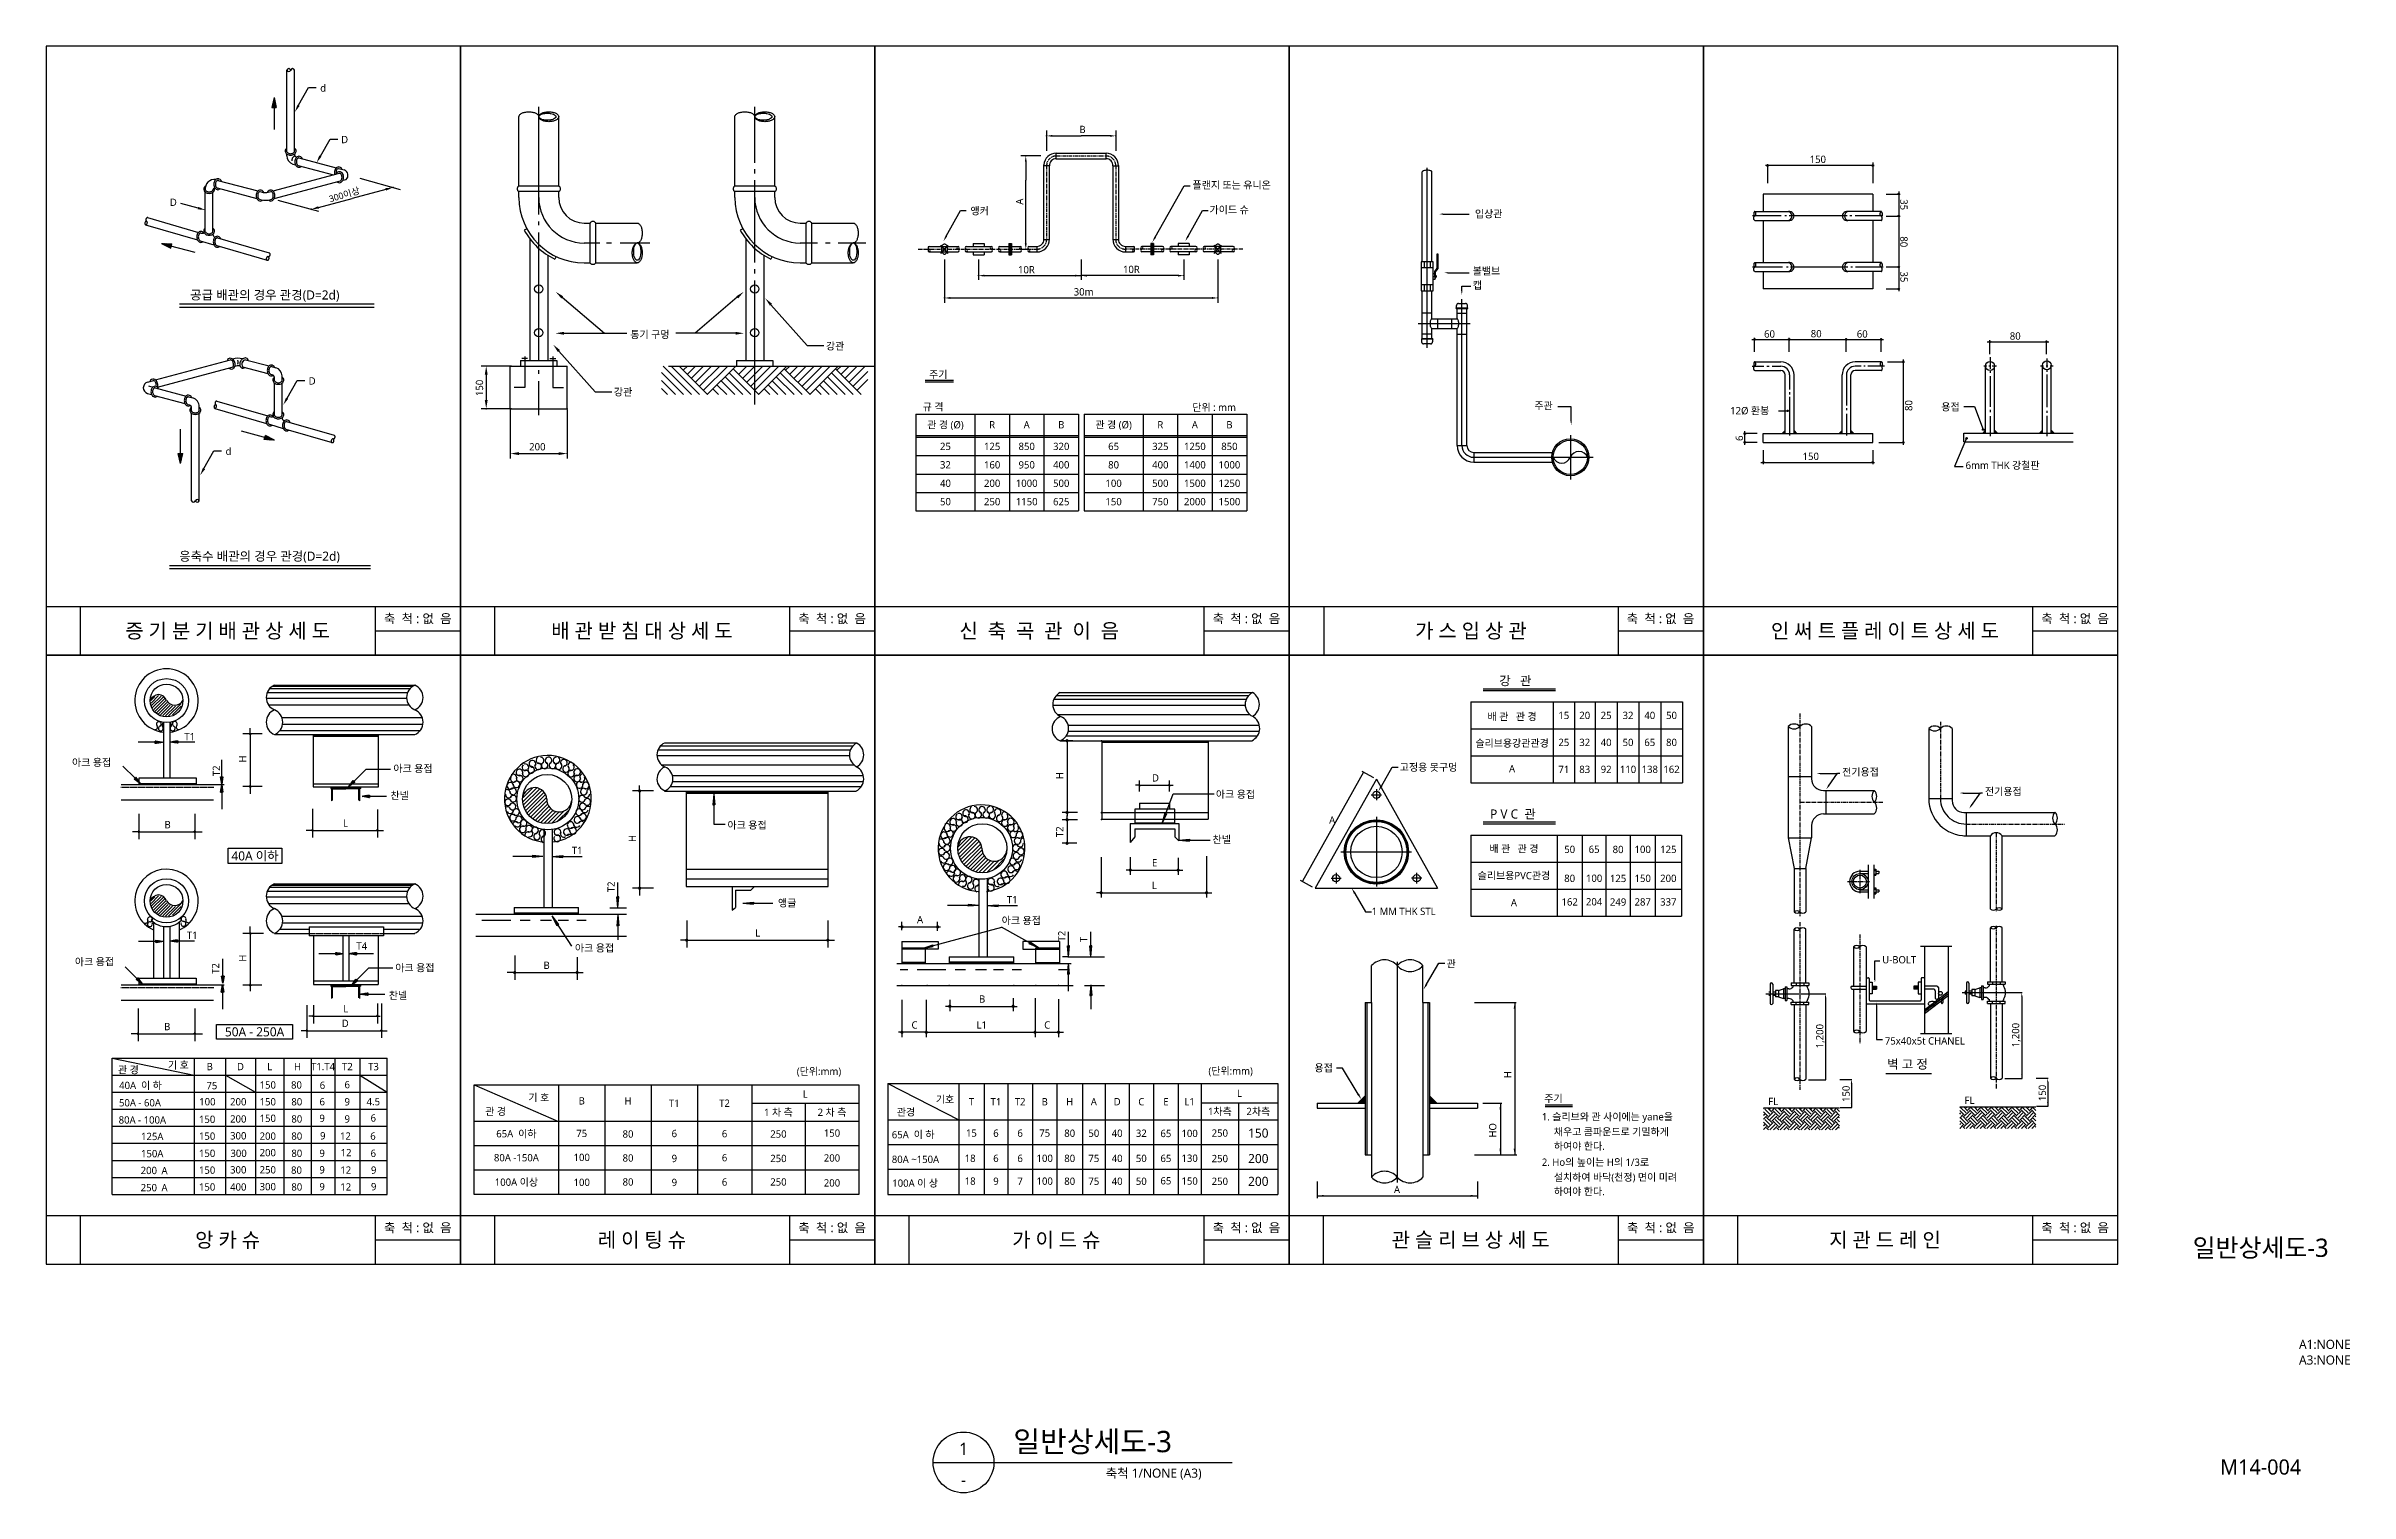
# Model space of a CAD drawing. Header units: millimetres. Extents: x 70076 to 74197, y 15592 to 16067.
# Drawn here: x 71758 to 72515, y 15592 to 16067 of the extents above; entities that cross this region are included whole.
import ezdxf
from ezdxf.enums import TextEntityAlignment as Align

# ---------------------------------------------------------------- set-up
doc = ezdxf.new("R2010")
doc.units = ezdxf.units.MM
doc.linetypes.add('CENTER', pattern=[2, 1.25, -0.25, 0.25, -0.25])
doc.linetypes.add('HIDDEN', pattern=[0.375, 0.25, -0.125])
for name, color, linetype in [('AA-MKXS', 3, 'Continuous'), ('B', 2, 'Continuous'), ('C', 4, 'Continuous'), ('EQ', 11, 'Continuous'), ('G', 3, 'Continuous'), ('GC', 1, 'Continuous'), ('M', 6, 'Continuous'), ('MDET', 4, 'Continuous'), ('MIN', 4, 'Continuous'), ('R', 1, 'Continuous'), ('TEXT', 2, 'Continuous'), ('Y', 2, 'Continuous')]:
    doc.layers.add(name, color=color, linetype=linetype)
doc.styles.add('sunjin', font='')
doc.styles.get('sunjin').set_extended_font_data('Malgun Gothic')

msp = doc.modelspace()

# ---------------------------------------------------------------- texts
at = {"layer": 'AA-MKXS', "style": 'sunjin'}
msp.add_text('1', height=4, dxfattribs=at).set_placement((72059.54, 15604.75), align=Align.CENTER)
msp.add_text('일반상세도-3', height=7, dxfattribs=at).set_placement((72075.84, 15605.63))
msp.add_text('-', height=4, dxfattribs=at).set_placement((72059.51, 15596.54), align=Align.MIDDLE)
msp.add_text('축척 1/NONE (A3)', height=3, dxfattribs=at).set_placement((72137.67, 15598.76), align=Align.MIDDLE_RIGHT)
at = {"layer": 'G', "color": 3, "style": 'sunjin'}
for s, height, p in [('d', 2.4, (71848.35, 16052.38)), ('B', 2.4, (72097.55, 16038.78)), ('D', 2.4, (71855.23, 16035.46)), ('150', 2.4, (72337.25, 16028.97)), ('D', 2.4, (71799, 16014.86)), ('플랜지 또는 유니온', 2.4, (72134.66, 16020.53)), ('앵커', 2.4, (72061.78, 16012.04)), ('가이드 슈', 2.4, (72140.26, 16012.41)), ('입상관', 2.4, (72227.38, 16011.05)), ('10R', 2.4, (72077.39, 15992.72)), ('10R', 2.4, (72111.85, 15992.82)), ('볼밸브', 2.4, (72226.64, 15992.31)), ('공급 배관의 경우 관경(D=2d)', 3, (71805.67, 15984.13)), ('30m', 2.4, (72095.69, 15985.45)), ('캡', 2.4, (72226.69, 15987.64)), ('통기 구멍', 2.4, (71950.13, 15971.44)), ('60', 2.4, (72322.29, 15971.62)), ('80', 2.4, (72337.61, 15971.7)), ('60', 2.4, (72352.72, 15971.62)), ('80', 2.4, (72402.94, 15970.95)), ('강관', 2.4, (72014.36, 15967.66)), ('D', 2.4, (71844.57, 15956.18)), ('강관', 2.4, (71944.74, 15952.58)), ('주관', 2.4, (72246.92, 15948.06)), ('12Ø 환봉', 2.4, (72311.15, 15946.43)), ('용접', 2.4, (72380.46, 15947.66)), ('d', 2.4, (71817.29, 15933.09)), ('200', 2.4, (71916.94, 15934.58)), ('150', 2.4, (72334.93, 15931.44)), ('6mm THK 강철판', 2.4, (72388.44, 15928.49)), ('응축수 배관의 경우 관경(D=2d)', 3, (71802.07, 15898.35)), ('강   관', 3, (72235.35, 15857.46)), ('T1', 2.4, (71803.75, 15839.42)), ('아크 용접', 2.4, (71766.89, 15830.93)), ('아크 용접', 2.4, (71872.37, 15828.9)), ('D', 2.4, (72121.39, 15825.85)), ('고정용 못구멍', 2.4, (72202.71, 15829.33)), ('전기용접', 2.4, (72347.92, 15827.79)), ('찬넬', 2.4, (71871.42, 15820.06)), ('아크 용접', 2.4, (72142.35, 15820.46)), ('전기용접', 2.4, (72394.8, 15821.4)), ('B', 2.4, (71797.25, 15810.5)), ('L', 2.4, (71855.82, 15811.03)), ('아크 용접', 2.4, (71982.04, 15810.35)), ('A', 2.4, (72179.53, 15812.04)), ('P V C  관', 3, (72232.35, 15813.7)), ('찬넬', 2.4, (72141.25, 15805.63)), ('T1', 2.4, (71930.92, 15802.02)), ('E', 2.4, (72121.37, 15797.98)), ('L', 2.4, (72121.3, 15790.53)), ('앵글', 2.4, (71998.63, 15784.8)), ('T1', 2.4, (72073.76, 15785.85)), ('1 MM THK STL', 2.4, (72193.49, 15782.03)), ('T1', 2.4, (71804.57, 15774.15)), ('L', 2.4, (71991.14, 15774.97)), ('A', 2.4, (72044.25, 15779.34)), ('아크 용접', 2.4, (72072.05, 15779.02)), ('아크 용접', 2.4, (71767.83, 15765.49)), ('T4', 2.4, (71860.23, 15770.69)), ('아크 용접', 2.4, (71931.97, 15769.98)), ('관', 2.4, (72218.1, 15764.85)), ('U-BOLT', 2.4, (72361.07, 15766.15)), ('아크 용접', 2.4, (71873.01, 15763.5)), ('B', 2.4, (71921.65, 15764.32)), ('L', 2.4, (71855.95, 15750.05)), ('찬넬', 2.4, (71870.88, 15754.44)), ('B', 2.4, (72064.61, 15753.24)), ('B', 2.4, (71797.11, 15744.19)), ('D', 2.4, (71855.44, 15745.25)), ('C', 2.4, (72042.44, 15744.72)), ('L1', 2.4, (72063.77, 15744.72)), ('C', 2.4, (72085.99, 15744.72)), ('75x40x5t CHANEL', 2.4, (72361.93, 15739.5)), ('용접', 2.4, (72174.72, 15730.63)), ('벽 고 정', 3, (72362.71, 15731.56)), ('FL', 2.4, (72323.64, 15719.62)), ('FL', 2.4, (72388.07, 15719.98)), ('A', 2.4, (72200.81, 15690.7))]:
    msp.add_text(s, height=height, dxfattribs=at).set_placement(p)
for s, height, rotation, p in [('300이상', 2.16, 16.75966, (71851.62, 16016)), ('80', 2.4, 90, (72370.95, 15947.53)), ('6', 2.4, 90, (72315.37, 15937.69))]:
    msp.add_text(s, height=height, rotation=rotation, dxfattribs=at).set_placement(p)
at = {"layer": 'G', "style": 'sunjin'}
for s, rotation, p in [('A', 90, (72079.11, 16015.28)), ('35', 270, (72367.01, 16017.07)), ('80', 270, (72366.99, 16004.87)), ('35', 270, (72367.04, 15993.35)), ('150', 90, (71901.82, 15952.43)), ('T2', 90, (71815.48, 15827.6)), ('H', 90, (71824.14, 15832.07)), ('H', 90, (72092.29, 15826.61)), ('H', 90, (71952.01, 15806)), ('T2', 90, (72092.29, 15807.61)), ('T2', 90, (71945.05, 15789.52)), ('T2', 90, (72092.98, 15773.35)), ('T', 90, (72100.12, 15773.11)), ('H', 90, (71824.14, 15766.69)), ('T2', 90, (71815.22, 15762.7)), ('H', 90, (72239.3, 15728.47)), ('HO', 90, (72234.41, 15708.94))]:
    msp.add_text(s, height=2.4, rotation=rotation, dxfattribs=at).set_placement(p)
for s, p in [('주기', (72048.23, 15958.29)), ('규 격', (72046.11, 15947.72)), ('단위 : mm', (72134.6, 15947.52)), ('관 경', (71781.98, 15729.98)), ('기 호', (71798.39, 15731.54)), ('(단위:mm)', (72004.78, 15729.49)), ('(단위:mm)', (72139.9, 15729.62)), ('40A  이 하', (71782.35, 15724.87)), ('100', (71808.63, 15719.52)), ('75', (71811, 15724.82)), ('200', (71818.77, 15719.5)), ('150', (71828.46, 15725.03)), ('150', (71828.46, 15719.5)), ('80', (71838.78, 15725.03)), ('80', (71838.88, 15719.5)), ('6', (71848.13, 15719.54)), ('6', (71848.19, 15724.92)), ('9', (71856.33, 15719.5)), ('6', (71856.33, 15725.14)), ('4.5', (71863.58, 15719.54)), ('기 호', (71916.69, 15720.89)), ('기호', (72050.42, 15720.3)), (' 주기 ', (72249.34, 15720.61)), ('80A - 100A', (71782.19, 15713.54)), ('50A - 60A', (71782.3, 15719.18)), ('150', (71808.55, 15713.76)), ('200', (71818.77, 15713.86)), ('150', (71828.46, 15714.08)), ('80', (71838.88, 15713.86)), ('9', (71848.08, 15714.08)), ('9', (71856.33, 15713.86)), ('6', (71864.89, 15714.18)), ('관 경', (71902.52, 15716.32)), ('관경', (72037.62, 15716.13)), ('1. 슬리브와 관 사이에는 yane을', (72249.34, 15714.58)), ('125A', (71789.53, 15708.12)), ('150', (71808.55, 15708.23)), ('300', (71818.77, 15708.33)), ('200', (71828.46, 15708.23)), ('80', (71838.88, 15708.23)), ('9', (71848.3, 15708.33)), ('12', (71854.84, 15708.23)), ('6', (71864.78, 15708.23)), ('65A  이 하', (72035.97, 15708.72)), ('채우고 콤파운드로 기밀하게', (72253.28, 15709.64)), ('하여야 한다.', (72253.3, 15704.92)), ('200', (71789.42, 15696.95)), ('150A', (71789.53, 15702.48)), ('A', (71796.25, 15696.92)), ('150', (71808.55, 15702.59)), ('150', (71808.55, 15697.06)), ('300', (71818.77, 15697.16)), ('300', (71818.88, 15702.59)), ('200', (71828.46, 15702.8)), ('250', (71828.46, 15697.16)), ('80', (71838.78, 15697.06)), ('80', (71838.88, 15702.59)), ('9', (71848.08, 15702.59)), ('9', (71848.08, 15697.16)), ('12', (71854.94, 15697.06)), ('12', (71855.05, 15702.8)), ('6', (71864.89, 15702.59)), ('9', (71865, 15697.06)), ('80A ~150A', (72035.97, 15700.6)), ('2. Ho의 높이는 H의 1/3로', (72249.34, 15699.66)), ('250', (71789.42, 15691.31)), ('A', (71796.25, 15691.31)), ('150', (71808.55, 15691.53)), ('400', (71818.77, 15691.53)), ('300', (71828.46, 15691.63)), ('80', (71838.88, 15691.53)), ('9', (71848.08, 15691.63)), ('12', (71854.94, 15691.53)), ('9', (71865, 15691.63)), ('100A 이 상', (72036.12, 15692.79)), ('하여야 한다.', (72253.28, 15690.04)), ('설치하여 바닥(천정) 면이 미려', (72253.28, 15694.73))]:
    msp.add_text(s, height=2.4, dxfattribs=at).set_placement(p)
for s, p in [('관 경 (%%C)', (72053.58, 15943.01)), ('R', (72068.91, 15943.01)), ('A', (72080.25, 15943.01)), ('B', (72091.59, 15943.01)), ('관 경 (%%C)', (72108.78, 15943.01)), ('R', (72124.11, 15943.01)), ('A', (72135.45, 15943.01)), ('B', (72146.79, 15943.01)), ('25', (72053.58, 15935.9)), ('125', (72068.91, 15935.9)), ('850', (72080.25, 15935.9)), ('320', (72091.59, 15935.9)), ('65', (72108.78, 15935.9)), ('325', (72124.11, 15935.9)), ('1250', (72135.45, 15935.9)), ('850', (72146.79, 15935.9)), ('32', (72053.58, 15929.85)), ('160', (72068.91, 15929.85)), ('950', (72080.25, 15929.85)), ('400', (72091.59, 15929.85)), ('80', (72108.78, 15929.85)), ('400', (72124.11, 15929.85)), ('1400', (72135.45, 15929.85)), ('1000', (72146.79, 15929.85)), ('40', (72053.58, 15923.8)), ('50', (72053.58, 15917.76)), ('200', (72068.91, 15923.8)), ('250', (72068.91, 15917.76)), ('1000', (72080.25, 15923.8)), ('1150', (72080.25, 15917.76)), ('625', (72091.59, 15917.76)), ('500', (72091.59, 15923.8)), ('100', (72108.78, 15923.8)), ('150', (72108.78, 15917.76)), ('750', (72124.11, 15917.76)), ('500', (72124.11, 15923.8)), ('2000', (72135.45, 15917.76)), ('1500', (72135.45, 15923.8)), ('1250', (72146.79, 15923.8)), ('1500', (72146.79, 15917.76)), ('배 관   관 경', (72239.57, 15847.18)), ('15', (72256.56, 15847.57)), ('20', (72263.42, 15847.57)), ('25', (72270.44, 15847.57)), ('32', (72277.63, 15847.57)), ('40', (72284.77, 15847.57)), ('50', (72291.91, 15847.57)), ('슬리브용강관관경', (72239.57, 15838.45)), ('25', (72256.56, 15838.71)), ('32', (72263.42, 15838.71)), ('40', (72270.44, 15838.71)), ('50', (72277.63, 15838.71)), ('65', (72284.77, 15838.71)), ('80', (72291.91, 15838.71)), ('A', (72239.57, 15830.07)), ('71', (72256.56, 15829.86)), ('83', (72263.42, 15829.86)), ('92', (72270.44, 15829.86)), ('110', (72277.63, 15829.86)), ('138', (72284.77, 15829.86)), ('162', (72291.91, 15829.86)), ('배 관   관 경', (72240.18, 15803.82)), ('50', (72258.48, 15803.58)), ('65', (72266.5, 15803.61)), ('80', (72274.37, 15803.55)), ('100', (72282.45, 15803.58)), ('125', (72290.86, 15803.58)), ('슬리브용PVC관경', (72240.18, 15794.96)), ('80', (72258.48, 15794.07)), ('100', (72266.5, 15794.1)), ('125', (72274.37, 15794.04)), ('150', (72282.45, 15794.07)), ('200', (72290.86, 15794.07)), ('A', (72240.18, 15786.1)), ('162', (72258.48, 15786.33)), ('204', (72266.5, 15786.37)), ('249', (72274.37, 15786.3)), ('287', (72282.45, 15786.33)), ('337', (72290.86, 15786.33)), ('B', (71812.09, 15732.26)), ('D', (71822.17, 15732.26)), ('L', (71831.76, 15732.26)), ('H', (71840.88, 15732.26)), ('T1.T4', (71849.28, 15732.26)), ('T2', (71857.28, 15732.26)), ('T3', (71865.86, 15732.26)), ('B', (71934.19, 15721)), ('H', (71949.39, 15720.97)), ('L', (72007.55, 15723.24)), ('T', (72062.1, 15720.72)), ('T1', (72070.16, 15720.72)), ('T2', (72078.09, 15720.72)), ('B', (72086.16, 15720.72)), ('H', (72094.37, 15720.72)), ('A', (72102.29, 15720.72)), ('D', (72109.94, 15720.72)), ('C', (72117.87, 15720.72)), ('E', (72125.94, 15720.72)), ('L1', (72133.73, 15720.72)), ('L', (72150.1, 15723.5)), ('T1', (71964.59, 15720.24)), ('T2', (71981.08, 15720.24)), ('1 차 측', (71998.76, 15717.24)), ('2 차 측', (72016.34, 15717.24)), ('1차측', (72143.65, 15717.52)), ('2차측', (72156.27, 15717.52)), ('65A  이하', (71912.75, 15710.21)), ('75', (71934.19, 15710.31)), ('80', (71949.39, 15710.12)), ('6', (71964.59, 15710.28)), ('6', (71981.08, 15710.23)), ('250', (71998.76, 15710.12)), ('150', (72016.34, 15710.43)), ('15', (72062.1, 15710.42)), ('6', (72070.16, 15710.39)), ('6', (72078.09, 15710.39)), ('75', (72086.16, 15710.42)), ('80', (72094.37, 15710.38)), ('50', (72102.29, 15710.38)), ('40', (72109.94, 15710.38)), ('32', (72117.87, 15710.38)), ('65', (72125.94, 15710.3)), ('100', (72133.73, 15710.31)), ('250', (72143.65, 15710.42)), ('80A -150A', (71912.75, 15702.34)), ('100', (71934.19, 15702.44)), ('80', (71949.39, 15702.25)), ('9', (71964.59, 15702.09)), ('6', (71981.08, 15702.36)), ('250', (71998.76, 15702.09)), ('200', (72016.34, 15702.25)), ('18 ', (72062.1, 15702.15)), ('6', (72070.16, 15702.12)), ('6', (72078.09, 15702.12)), ('100', (72086.16, 15702.15)), ('80', (72094.37, 15702.12)), ('75', (72102.29, 15702.12)), ('40', (72109.94, 15702.11)), ('50', (72117.87, 15702.11)), ('65', (72125.94, 15702.11)), ('130', (72133.73, 15702.17)), ('250', (72143.65, 15702.06)), ('100A 이상', (71912.75, 15694.31)), ('100', (71934.19, 15694.25)), ('80', (71949.39, 15694.38)), ('9', (71964.59, 15694.22)), ('6', (71981.08, 15694.33)), ('250', (71998.76, 15694.38)), ('200', (72016.34, 15694.06)), ('18 ', (72062.1, 15694.65)), ('9', (72070.16, 15694.61)), ('7', (72078.09, 15694.61)), ('100', (72086.16, 15694.64)), ('80', (72094.37, 15694.61)), ('75', (72102.29, 15694.61)), ('40', (72109.94, 15694.61)), ('50', (72117.87, 15694.61)), ('65', (72125.94, 15694.76)), ('150', (72133.73, 15694.68)), ('250', (72143.65, 15694.58))]:
    msp.add_text(s, height=2.4, dxfattribs=at).set_placement(p, align=Align.MIDDLE_CENTER)
at = {"layer": 'G', "color": 3, "style": 'sunjin'}
for s, p in [('40A 이하', (71826.96, 15801.44)), ('50A - 250A', (71826.81, 15743.67))]:
    msp.add_text(s, height=3, dxfattribs=at).set_placement(p, align=Align.MIDDLE_CENTER)
at = {"layer": 'G', "style": 'sunjin'}
for s, p in [('1,200', (72340.75, 15742.25)), ('1,200', (72405.04, 15742.61)), ('150', (72349.18, 15723.31)), ('150', (72413.6, 15723.6))]:
    msp.add_text(s, height=2.4, rotation=90, dxfattribs=at).set_placement(p, align=Align.MIDDLE)
at = {"layer": 'G', "color": 3, "linetype": 'Continuous', "style": 'sunjin'}
for s, p in [('150', (72156.27, 15710.42)), ('200', (72156.27, 15702.06)), ('200', (72156.27, 15694.58))]:
    msp.add_text(s, height=3, dxfattribs=at).set_placement(p, align=Align.MIDDLE_CENTER)
at = {"layer": 'MDET', "color": 2, "style": 'sunjin'}
for p in [(71880.37, 15879.36), (72016.37, 15879.36), (72152.37, 15879.36), (72288.29, 15879.36), (72424.37, 15879.36), (71880.37, 15679.36), (72016.37, 15679.36), (72152.37, 15679.36), (72288.37, 15679.36), (72424.37, 15679.36)]:
    msp.add_text('축  척 : 없  음', height=3, dxfattribs=at).set_placement(p, align=Align.MIDDLE_CENTER)
at = {"layer": 'MDET', "color": 3, "style": 'sunjin'}
for s, p in [('증 기 분 기 배 관 상 세 도', (71817.97, 15875.36)), ('배 관 받 침 대 상 세 도', (71953.97, 15875.36)), ('신  축  곡  관  이  음', (72084.37, 15875.36)), ('가 스 입 상 관', (72226.05, 15875.36)), ('인 써 트 플 레 이 트 상 세 도', (72361.97, 15875.36)), ('앙 카 슈', (71817.97, 15675.36)), ('레 이 팅 슈', (71953.97, 15675.36)), ('가 이 드 슈', (72089.97, 15675.36)), ('관 슬 리 브 상 세 도', (72225.97, 15675.36)), ('지 관 드 레 인', (72361.97, 15675.36))]:
    msp.add_text(s, height=4.8, dxfattribs=at).set_placement(p, align=Align.MIDDLE_CENTER)
at = {"layer": 'TEXT', "color": 3, "style": 'sunjin'}
for s, height, p in [('일반상세도-3', 6, (72485.28, 15672.77)), ('A1:NONE', 3, (72506.35, 15641.04)), ('A3:NONE', 3, (72506.35, 15635.92)), ('M14-004', 5, (72485.28, 15600.77))]:
    msp.add_text(s, height=height, dxfattribs=at).set_placement(p, align=Align.MIDDLE_CENTER)

# ---------------------------------------------------------------- blocks, each defined once
blk = doc.blocks.new('BORDER')
for p, q in [((1, 1), (0, 1)), ((0, 1), (0, 0)), ((1, 0), (1, 1)), ((0, 0), (1, 0))]:
    blk.add_line(p, q)
blk = doc.blocks.new('*X1347')
at = {"color": 0, "linetype": 'Continuous'}
for p, q in [((29.73, 160.19), (33.8, 164.26)), ((29.76, 158.63), (35.36, 164.23)), ((29.99, 157.27), (36.57, 163.85)), ((30.37, 156.06), (37.55, 163.24)), ((30.87, 154.96), (38.36, 162.45)), ((31.47, 153.97), (38.97, 161.48)), ((32.16, 153.08), (39.37, 160.28)), ((32.95, 152.27), (39.49, 158.82)), ((33.83, 151.56), (39.82, 157.55)), ((34.8, 150.94), (40.38, 156.52)), ((35.87, 150.42), (41.12, 155.67)), ((37.06, 150.02), (42.04, 155)), ((38.39, 149.76), (43.16, 154.52)), ((39.9, 149.68), (44.54, 154.32)), ((41.71, 149.89), (46.5, 154.69)), ((44.17, 150.77), (48.49, 155.09)), ((49.35, 157.54), (49.36, 157.55))]:
    blk.add_line(p, q, dxfattribs=at)
blk = doc.blocks.new('A9')
blk.add_circle((0, 0), 35)
blk = doc.blocks.new('*X1348')
at = {"color": 0}
for p, q in [((8723, 20037), (8879, 20193)), ((8762, 20164), (8948, 20350)), ((8819, 20309), (9065, 20556)), ((8905, 20484), (9681, 21260)), ((9080, 20747), (9417, 21084)), ((9609, 21099), (9856, 21346)), ((9815, 21217), (10000, 21402)), ((9972, 21286), (10128, 21442)), ((10106, 21331), (10244, 21470)), ((10226, 21363), (10352, 21489)), ((10337, 21385), (10453, 21502)), ((10440, 21400), (10549, 21509)), ((10536, 21408), (10640, 21512)), ((10628, 21412), (10727, 21510)), ((10716, 21411), (10811, 21506)), ((10800, 21406), (10891, 21498)), ((10880, 21398), (10969, 21487)), ((10957, 21387), (11043, 21473)), ((11032, 21374), (11116, 21457)), ((11104, 21357), (11186, 21439)), ((11174, 21339), (11255, 21419)), ((11242, 21318), (11321, 21397)), ((11308, 21295), (11385, 21373)), ((11371, 21271), (11448, 21347)), ((11433, 21244), (11508, 21320)), ((11493, 21216), (11568, 21290)), ((11552, 21186), (11625, 21260)), ((11608, 21154), (11681, 21227)), ((11663, 21121), (11736, 21193)), ((11717, 21086), (11789, 21158)), ((11769, 21050), (11840, 21121)), ((11819, 21012), (11890, 21083)), ((11868, 20972), (11939, 21043)), ((11916, 20931), (11987, 21002)), ((11962, 20889), (12033, 20960)), ((12006, 20845), (12077, 20916)), ((12050, 20800), (12120, 20871)), ((12091, 20753), (12162, 20824)), ((12131, 20705), (12202, 20776)), ((12170, 20655), (12241, 20727)), ((12207, 20604), (12279, 20676)), ((12243, 20552), (12315, 20624)), ((12277, 20497), (12350, 20570)), ((12310, 20442), (12383, 20515)), ((12341, 20384), (12415, 20458)), ((12370, 20325), (12445, 20400)), ((12398, 20264), (12473, 20340)), ((12423, 20201), (12500, 20278)), ((12447, 20137), (12525, 20215)), ((12469, 20070), (12548, 20150)), ((8653, 19525), (8756, 19628)), ((8654, 19438), (8753, 19536)), ((8656, 19616), (8765, 19725)), ((8659, 19354), (8754, 19449)), ((8663, 19711), (8779, 19828)), ((8667, 19274), (8759, 19365)), ((8676, 19812), (8801, 19938)), ((8678, 19196), (8766, 19285)), ((8691, 19121), (8777, 19207)), ((8695, 19920), (8833, 20059)), ((8707, 19049), (8791, 19133)), ((8725, 18978), (8807, 19060)), ((8745, 18910), (8826, 18990)), ((8768, 18844), (8846, 18923)), ((8792, 18780), (8869, 18857)), ((8818, 18717), (8894, 18793)), ((8845, 18656), (8920, 18732)), ((8874, 18597), (8949, 18671)), ((12314, 18590), (12520, 18796)), ((12399, 18763), (12566, 18930)), ((12454, 18906), (12599, 19051)), ((12489, 20002), (12570, 20083)), ((12491, 19032), (12622, 19163)), ((12506, 19931), (12589, 20014)), ((12517, 19147), (12638, 19267)), ((12521, 19857), (12606, 19942)), ((12534, 19781), (12621, 19869)), ((12535, 19253), (12647, 19365)), ((12543, 19703), (12633, 19792)), ((12546, 19352), (12652, 19458)), ((12550, 19621), (12643, 19714)), ((12552, 19446), (12653, 19547)), ((12553, 19535), (12649, 19632)), ((8905, 18539), (8979, 18613)), ((8937, 18483), (9010, 18556)), ((8971, 18429), (9044, 18501)), ((9007, 18376), (9079, 18448)), ((9044, 18324), (9115, 18396)), ((9082, 18274), (9153, 18345)), ((9121, 18225), (9192, 18296)), ((9162, 18178), (9233, 18249)), ((9205, 18132), (9276, 18203)), ((9249, 18088), (9319, 18158)), ((9294, 18044), (9365, 18115)), ((9341, 18003), (9411, 18073)), ((9388, 17962), (9460, 18033)), ((9438, 17923), (9509, 17995)), ((9489, 17886), (9560, 17957)), ((9541, 17849), (9613, 17922)), ((9595, 17815), (9667, 17887)), ((9650, 17782), (9723, 17855)), ((9707, 17750), (9781, 17824)), ((9765, 17720), (9840, 17795)), ((9825, 17691), (9901, 17767)), ((9886, 17665), (9963, 17741)), ((9950, 17639), (10028, 17718)), ((10015, 17616), (10094, 17696)), ((10082, 17595), (10163, 17676)), ((10151, 17576), (10234, 17659)), ((10222, 17559), (10307, 17643)), ((10296, 17544), (10383, 17631)), ((10372, 17532), (10462, 17621)), ((10451, 17522), (10544, 17615)), ((10533, 17515), (10629, 17612)), ((10618, 17512), (10719, 17613)), ((10707, 17513), (10813, 17619)), ((10800, 17517), (10912, 17630)), ((10898, 17527), (11018, 17647)), ((11002, 17542), (11133, 17673)), ((11113, 17566), (11259, 17711)), ((11234, 17598), (11402, 17766)), ((11369, 17644), (11575, 17851)), ((11525, 17712), (11846, 18033)), ((11724, 17823), (12342, 18441)), ((12131, 18319), (12453, 18640))]:
    blk.add_line(p, q, dxfattribs=at)
blk = doc.blocks.new('*X1349')
at = {"color": 0}
for p, q in [((54.1, 335.2), (54.6, 335.7)), ((56.3, 331.5), (54.1, 333.7)), ((54.1, 331.9), (54.7, 332.5)), ((54.1, 329.9), (55.7, 331.5)), ((57.3, 332.5), (54.7, 335.1)), ((58.3, 333.4), (56.1, 335.7)), ((56.3, 330.8), (59, 333.4)), ((57.3, 335.1), (57.9, 335.7)), ((57.3, 329.8), (60, 332.5)), ((58.3, 334.1), (59.9, 335.7)), ((58.3, 328.8), (61, 331.5)), ((61.7, 331.5), (59, 334.1)), ((62.6, 332.5), (60, 335.1)), ((63.6, 333.4), (61.4, 335.7)), ((61.7, 330.8), (64.3, 333.4)), ((62.6, 335.1), (63.2, 335.7)), ((62.6, 329.8), (65.3, 332.5)), ((63.6, 334.1), (65.2, 335.7)), ((63.6, 328.8), (66.3, 331.5)), ((67, 331.5), (64.3, 334.1)), ((67.9, 332.5), (65.3, 335.1)), ((68.9, 333.4), (66.7, 335.7)), ((67, 330.8), (69.6, 333.4)), ((67.9, 335.1), (68.5, 335.7)), ((67.9, 329.8), (70.6, 332.5)), ((68.9, 334.1), (70.5, 335.7)), ((68.9, 328.8), (71.6, 331.5)), ((72.3, 331.5), (69.6, 334.1)), ((73.3, 332.5), (70.6, 335.1)), ((74.2, 333.4), (72, 335.7)), ((72.3, 330.8), (74.9, 333.4)), ((73.3, 335.1), (73.8, 335.7)), ((73.3, 329.8), (75.9, 332.5)), ((74.2, 334.1), (75.8, 335.7)), ((74.2, 328.8), (76.9, 331.5)), ((77.6, 331.5), (74.9, 334.1)), ((78.6, 332.5), (75.9, 335.1)), ((79.5, 333.4), (77.3, 335.7)), ((77.6, 330.8), (80.2, 333.4)), ((78.6, 335.1), (79.1, 335.7)), ((78.6, 329.8), (81.2, 332.5)), ((79.5, 334.1), (81.1, 335.7)), ((79.5, 328.8), (82.2, 331.5)), ((82.9, 331.5), (80.2, 334.1)), ((83.9, 332.5), (81.2, 335.1)), ((84.9, 333.4), (82.6, 335.7)), ((82.9, 330.8), (85.5, 333.4)), ((83.9, 335.1), (84.4, 335.7)), ((83.9, 329.8), (86.5, 332.5)), ((84.9, 334.1), (86.4, 335.7)), ((84.9, 328.8), (87.5, 331.5)), ((88.2, 331.5), (85.5, 334.1)), ((89.2, 332.5), (86.5, 335.1)), ((90.2, 333.4), (87.9, 335.7)), ((88.2, 330.8), (90.8, 333.4)), ((89.2, 335.1), (89.7, 335.7)), ((89.2, 329.8), (91.8, 332.5)), ((90.2, 334.1), (91.7, 335.7)), ((90.2, 328.8), (92.8, 331.5)), ((93.1, 331.8), (90.8, 334.1)), ((93.1, 333.8), (91.8, 335.1)), ((56.3, 326.2), (54.1, 328.4)), ((54.1, 326.6), (54.7, 327.1)), ((54.1, 324.6), (55.7, 326.2)), ((57.3, 327.1), (54.7, 329.8)), ((54.7, 324.5), (54.7, 324.5)), ((58.3, 328.1), (55.7, 330.8)), ((56.7, 324.5), (55.7, 325.5)), ((56.3, 325.5), (59, 328.1)), ((57.3, 324.5), (60, 327.1)), ((61.7, 326.2), (59, 328.8)), ((59.3, 324.5), (61, 326.2)), ((62.6, 327.1), (60, 329.8)), ((60, 324.5), (60, 324.5)), ((63.6, 328.1), (61, 330.8)), ((62, 324.5), (61, 325.5)), ((61.7, 325.5), (64.3, 328.1)), ((62.6, 324.5), (65.3, 327.1)), ((67, 326.2), (64.3, 328.8)), ((64.6, 324.5), (66.3, 326.2)), ((67.9, 327.1), (65.3, 329.8)), ((65.3, 324.5), (65.3, 324.5)), ((68.9, 328.1), (66.3, 330.8)), ((67.3, 324.5), (66.3, 325.5)), ((67, 325.5), (69.6, 328.1)), ((67.9, 324.5), (70.6, 327.1)), ((72.3, 326.2), (69.6, 328.8)), ((69.9, 324.5), (71.6, 326.2)), ((73.3, 327.1), (70.6, 329.8)), ((70.6, 324.5), (70.6, 324.5)), ((74.2, 328.1), (71.6, 330.8)), ((72.6, 324.5), (71.6, 325.5)), ((72.3, 325.5), (74.9, 328.1)), ((73.3, 324.5), (75.9, 327.1)), ((77.6, 326.2), (74.9, 328.8)), ((75.2, 324.5), (76.9, 326.2)), ((78.6, 327.1), (75.9, 329.8)), ((75.9, 324.5), (75.9, 324.5)), ((79.5, 328.1), (76.9, 330.8)), ((77.9, 324.5), (76.9, 325.5)), ((77.6, 325.5), (80.2, 328.1)), ((78.6, 324.5), (81.2, 327.1)), ((82.9, 326.2), (80.2, 328.8)), ((80.5, 324.5), (82.2, 326.2)), ((83.9, 327.1), (81.2, 329.8)), ((81.2, 324.5), (81.2, 324.5)), ((84.9, 328.1), (82.2, 330.8)), ((83.2, 324.5), (82.2, 325.5)), ((82.9, 325.5), (85.5, 328.1)), ((83.9, 324.5), (86.5, 327.1)), ((88.2, 326.2), (85.5, 328.8)), ((85.8, 324.5), (87.5, 326.2)), ((89.2, 327.1), (86.5, 329.8)), ((86.5, 324.5), (86.5, 324.5)), ((90.2, 328.1), (87.5, 330.8)), ((88.5, 324.5), (87.5, 325.5)), ((88.2, 325.5), (90.8, 328.1)), ((89.2, 324.5), (91.8, 327.1)), ((93.1, 326.5), (90.8, 328.8)), ((91.1, 324.5), (92.8, 326.2)), ((93.1, 328.5), (91.8, 329.8)), ((91.8, 324.5), (91.8, 324.5)), ((93.1, 330.5), (92.8, 330.8)), ((93.1, 325.2), (92.8, 325.5))]:
    blk.add_line(p, q, dxfattribs=at)
blk = doc.blocks.new('DOT-MIN')
for q in [(-3, 0), (0, 3), (0, -3), (3, 0)]:
    blk.add_line((0, 0), q)
for radius in [1, 0.5]:
    blk.add_circle((0, 0), radius)
blk = doc.blocks.new('*X1350')
at = {"color": 0}
for p, q in [((214.1, 156.82), (214.11, 156.83)), ((214.13, 156.82), (214.15, 156.84)), ((214.16, 156.81), (214.19, 156.85)), ((214.19, 156.81), (214.24, 156.85)), ((214.22, 156.8), (214.28, 156.86)), ((214.25, 156.8), (214.32, 156.87)), ((214.28, 156.79), (214.36, 156.87)), ((214.31, 156.79), (214.4, 156.88)), ((214.34, 156.78), (214.45, 156.89)), ((214.37, 156.78), (214.49, 156.9)), ((214.4, 156.77), (214.53, 156.9)), ((214.43, 156.77), (214.57, 156.91)), ((214.46, 156.76), (214.62, 156.92)), ((214.49, 156.76), (214.66, 156.92)), ((214.52, 156.75), (214.7, 156.93)), ((214.56, 156.75), (214.74, 156.94)), ((214.59, 156.74), (214.79, 156.95)), ((214.62, 156.74), (214.83, 156.95)), ((214.65, 156.73), (214.87, 156.96)), ((214.68, 156.73), (214.91, 156.97)), ((214.71, 156.72), (214.96, 156.97)), ((214.74, 156.72), (215, 156.98)), ((214.77, 156.71), (215.04, 156.99)), ((214.8, 156.71), (215.08, 156.99)), ((214.83, 156.7), (215.13, 157)), ((214.86, 156.7), (215.17, 157.01)), ((214.89, 156.69), (215.21, 157.02)), ((214.92, 156.69), (215.25, 157.02)), ((214.95, 156.68), (215.3, 157.03)), ((214.98, 156.68), (215.34, 157.04)), ((215.01, 156.67), (215.38, 157.04)), ((215.04, 156.67), (215.42, 157.05)), ((215.07, 156.66), (215.47, 157.06)), ((215.1, 156.66), (215.51, 157.07)), ((215.13, 156.65), (215.55, 157.07)), ((215.16, 156.65), (215.59, 157.08)), ((215.19, 156.64), (215.64, 157.09)), ((215.22, 156.64), (215.68, 157.09)), ((215.25, 156.63), (215.72, 157.1)), ((215.28, 156.63), (215.76, 157.11)), ((215.31, 156.62), (215.8, 157.11)), ((215.34, 156.62), (215.85, 157.12)), ((215.37, 156.61), (215.89, 157.13)), ((215.4, 156.61), (215.93, 157.14)), ((215.43, 156.6), (215.97, 157.14)), ((215.46, 156.6), (216.02, 157.15)), ((215.49, 156.59), (216.06, 157.16)), ((215.52, 156.59), (216.1, 157.16)), ((215.56, 156.58), (216.14, 157.17)), ((215.59, 156.58), (216.19, 157.18)), ((215.62, 156.57), (216.23, 157.19)), ((215.65, 156.57), (216.27, 157.19)), ((215.68, 156.56), (216.31, 157.2)), ((215.71, 156.56), (216.36, 157.21)), ((215.74, 156.55), (216.4, 157.21)), ((215.77, 156.55), (216.44, 157.22)), ((215.8, 156.54), (216.48, 157.23)), ((215.83, 156.54), (216.53, 157.24)), ((215.86, 156.53), (216.57, 157.24)), ((215.89, 156.53), (216.61, 157.25)), ((215.92, 156.52), (216.65, 157.26)), ((215.95, 156.52), (216.7, 157.26)), ((215.98, 156.51), (216.74, 157.27)), ((216.01, 156.51), (216.78, 157.28)), ((216.04, 156.5), (216.82, 157.28)), ((216.07, 156.5), (216.87, 157.29)), ((216.1, 156.49), (216.91, 157.3)), ((216.13, 156.49), (216.95, 157.31)), ((216.16, 156.48), (216.99, 157.31)), ((216.19, 156.48), (217.04, 157.32)), ((216.22, 156.47), (217.08, 157.33)), ((216.25, 156.47), (217.08, 157.3)), ((216.28, 156.46), (217.08, 157.26)), ((216.31, 156.46), (217.08, 157.23)), ((216.34, 156.45), (217.08, 157.19)), ((216.37, 156.45), (217.08, 157.16)), ((216.4, 156.44), (217.08, 157.12)), ((216.43, 156.44), (217.08, 157.08)), ((216.46, 156.43), (217.08, 157.05)), ((216.49, 156.43), (217.08, 157.01)), ((216.52, 156.42), (217.08, 156.98)), ((216.56, 156.42), (217.08, 156.94)), ((216.59, 156.41), (217.08, 156.91)), ((216.62, 156.41), (217.08, 156.87)), ((216.65, 156.4), (217.08, 156.84)), ((216.68, 156.4), (217.08, 156.8)), ((216.71, 156.39), (217.08, 156.77)), ((216.74, 156.39), (217.08, 156.73)), ((216.77, 156.38), (217.08, 156.7)), ((216.8, 156.38), (217.08, 156.66)), ((216.83, 156.37), (217.08, 156.62)), ((216.86, 156.37), (217.08, 156.59)), ((216.89, 156.36), (217.08, 156.55)), ((216.92, 156.36), (217.08, 156.52)), ((216.95, 156.35), (217.08, 156.48)), ((216.98, 156.35), (217.08, 156.45)), ((217.01, 156.34), (217.08, 156.41)), ((217.04, 156.33), (217.08, 156.38)), ((217.07, 156.33), (217.08, 156.34))]:
    blk.add_line(p, q, dxfattribs=at)
blk = doc.blocks.new('*X1351')
at = {"color": 0}
for p, q in [((37.13, 231.41), (38.77, 233.05)), ((37.23, 230.27), (40.33, 233.37)), ((37.49, 229.3), (41.38, 233.18)), ((37.87, 228.44), (42.19, 232.76)), ((38.35, 227.68), (42.84, 232.17)), ((38.91, 227), (43.33, 231.42)), ((39.56, 226.41), (43.68, 230.53)), ((40.29, 225.91), (44.31, 229.93)), ((41.12, 225.5), (45.08, 229.46)), ((42.05, 225.19), (46.02, 229.16)), ((43.12, 225.02), (47.21, 229.11)), ((44.38, 225.05), (49.41, 230.08)), ((46.06, 225.48), (49.62, 229.05)), ((49.81, 230.47), (50.05, 230.72))]:
    blk.add_line(p, q, dxfattribs=at)
blk = doc.blocks.new('*X1352')
at = {"color": 0, "linetype": 'Continuous'}
for p, q in [((29.73, 160.19), (33.8, 164.26)), ((29.76, 158.63), (35.36, 164.23)), ((29.99, 157.27), (36.57, 163.85)), ((30.37, 156.06), (37.55, 163.24)), ((30.87, 154.96), (38.36, 162.45)), ((31.47, 153.97), (38.97, 161.48)), ((32.16, 153.08), (39.37, 160.28)), ((32.95, 152.27), (39.49, 158.82)), ((33.83, 151.56), (39.82, 157.55)), ((34.8, 150.94), (40.38, 156.52)), ((35.87, 150.42), (41.12, 155.67)), ((37.06, 150.02), (42.04, 155)), ((38.39, 149.76), (43.16, 154.52)), ((39.9, 149.68), (44.54, 154.32)), ((41.71, 149.89), (46.5, 154.69)), ((44.17, 150.77), (48.49, 155.09)), ((49.35, 157.54), (49.36, 157.55))]:
    blk.add_line(p, q, dxfattribs=at)

# ---------------------------------------------------------------- linework, layer by layer
for p, q in [((72302.37, 16067.36), (72302.37, 15867.36)), ((72382.73, 15756.75), (72374.91, 15750.83)), ((72382.73, 15756.11), (72374.91, 15750.19)), ((72382.73, 15755.47), (72374.91, 15749.55)), ((72322.13, 15718.7), (72347.08, 15718.7)), ((72386.56, 15719.06), (72411.51, 15719.06))]:
    msp.add_line(p, q)
at = {"color": 3}
for p, q in [((72210.08, 15996.53), (72210.08, 16026.04)), ((72213.28, 15996.53), (72213.28, 16026.04)), ((72210.08, 15971.25), (72210.08, 15986.95)), ((72213.28, 15977.82), (72213.28, 15986.95)), ((72213.28, 15979.69), (72210.08, 15979.69)), ((72213.28, 15977.82), (72213.28, 15981.19)), ((72221.24, 15981.38), (72225.02, 15981.38)), ((72221.24, 15981.19), (72221.24, 15981.38)), ((72221.24, 15981.19), (72225.02, 15981.19)), ((72221.34, 15981.38), (72221.34, 15982.22)), ((72221.53, 15977.82), (72221.53, 15981.19)), ((72221.53, 15979.69), (72224.73, 15979.69)), ((72221.98, 15982.86), (72224.28, 15982.86)), ((72224.73, 15936.19), (72224.73, 15981.19)), ((72224.92, 15981.38), (72224.92, 15982.22)), ((72225.02, 15981.19), (72225.02, 15981.38)), ((72213.28, 15972.74), (72210.08, 15972.74)), ((72213.28, 15977.82), (72221.53, 15977.82)), ((72213.28, 15974.62), (72221.53, 15974.62)), ((72213.28, 15971.25), (72213.28, 15974.62)), ((72215.1, 15977.82), (72215.1, 15974.62)), ((72219.71, 15977.82), (72219.71, 15974.62)), ((72221.53, 15936.19), (72221.53, 15974.62)), ((72221.53, 15972.74), (72224.73, 15972.74)), ((72209.79, 15971.25), (72209.79, 15971.06)), ((72213.57, 15971.25), (72209.79, 15971.25)), ((72213.57, 15971.06), (72209.79, 15971.06)), ((72209.89, 15971.06), (72209.89, 15970.21)), ((72212.83, 15969.57), (72210.53, 15969.57)), ((72213.47, 15971.06), (72213.47, 15970.21)), ((72213.57, 15971.25), (72213.57, 15971.06)), ((72221.53, 15936.19), (72224.73, 15936.19)), ((72226.98, 15933.94), (72252.84, 15933.94)), ((72226.98, 15933.94), (72226.98, 15930.74)), ((72226.98, 15930.74), (72252.84, 15930.74)), ((72330.22, 15843.94), (72330.22, 15807.39)), ((72337.9, 15843.94), (72337.9, 15826.73)), ((72376.34, 15843.28), (72376.34, 15820.19)), ((72384.02, 15843.28), (72384.02, 15819.58)), ((72337.9, 15827.35), (72330.22, 15827.35)), ((72341.74, 15822.89), (72358.47, 15822.89)), ((72342.52, 15822.89), (72342.52, 15815.21)), ((72384.02, 15820.19), (72376.34, 15820.19)), ((72341.74, 15815.21), (72358.47, 15815.21)), ((72387.86, 15815.74), (72417.77, 15815.74)), ((72388.64, 15815.74), (72388.64, 15808.06)), ((72330.22, 15807.39), (72337.9, 15807.39)), ((72330.22, 15807.39), (72332.14, 15797.31)), ((72335.98, 15797.31), (72337.9, 15807.39)), ((72337.9, 15811.37), (72337.9, 15807.39)), ((72387.86, 15808.06), (72396.57, 15808.06)), ((72396.57, 15784), (72396.57, 15808.06)), ((72400.41, 15784), (72400.41, 15808.06)), ((72400.41, 15808.06), (72417.77, 15808.06)), ((72332.14, 15797.31), (72332.14, 15783.02)), ((72332.14, 15797.31), (72335.98, 15797.31)), ((72335.98, 15797.31), (72335.98, 15783.02)), ((72332.14, 15759.73), (72332.14, 15777.39)), ((72335.98, 15759.73), (72335.98, 15777.39)), ((72396.57, 15760.09), (72396.57, 15777.85)), ((72400.41, 15760.09), (72400.41, 15777.85)), ((72351.65, 15771.55), (72351.65, 15758.69)), ((72355.75, 15771.55), (72355.75, 15743.78)), ((72332.14, 15752.56), (72332.14, 15728.12)), ((72335.98, 15752.56), (72335.98, 15728.12)), ((72351.65, 15757.66), (72351.65, 15743.78)), ((72396.57, 15752.92), (72396.57, 15728.47)), ((72400.41, 15752.92), (72400.41, 15728.47)), ((72362.23, 15730.03), (72377.26, 15730.03))]:
    msp.add_line(p, q, dxfattribs=at)
at = {"color": 1}
for p, q in [((72211.68, 15968.3), (72211.68, 16027.32)), ((72216.92, 16012.19), (72225.54, 16012.19)), ((72213.4, 15991.74), (72214.92, 15991.74)), ((72218.52, 15992.92), (72225.54, 15992.92)), ((72223.07, 15988.5), (72226.07, 15988.5)), ((72223.07, 15986.95), (72223.07, 15988.5)), ((72223.13, 15936.18), (72223.13, 15984.24)), ((72208.73, 15976.22), (72225.77, 15976.22)), ((72258.97, 15948.84), (72254.54, 15948.84)), ((72258.97, 15944.17), (72258.97, 15948.84)), ((72258.7, 15939.64), (72258.7, 15924.99)), ((72226.97, 15932.34), (72266.22, 15932.34)), ((72340.81, 15828.47), (72346.46, 15828.47)), ((72343.45, 15824.38), (72346.43, 15828.56)), ((72346.43, 15828.56), (72347.1, 15828.56)), ((72387.69, 15822.08), (72393.34, 15822.08)), ((72390.34, 15818), (72393.31, 15822.18)), ((72393.31, 15822.18), (72393.98, 15822.18)), ((72373.61, 15771.78), (72383.97, 15771.78)), ((72358.68, 15766.93), (72360.25, 15766.93)), ((72358.68, 15760.79), (72358.68, 15766.93)), ((72358.06, 15758.69), (72357.97, 15757.66)), ((72358.35, 15758.69), (72358.25, 15757.66)), ((72358.61, 15758.69), (72358.51, 15757.66)), ((72358.91, 15758.69), (72358.82, 15757.66)), ((72359.16, 15752.36), (72359.16, 15741.2)), ((72371.72, 15758.69), (72371.89, 15757.66)), ((72372.04, 15758.69), (72372.2, 15757.66)), ((72372.38, 15758.69), (72372.55, 15757.66)), ((72359.16, 15741.2), (72361.18, 15741.2)), ((72373.61, 15743.17), (72383.97, 15743.17))]:
    msp.add_line(p, q, dxfattribs=at)
at = {"color": 2}
for p, q in [((72209.73, 15996.53), (72209.73, 15986.95)), ((72213.64, 15996.53), (72209.73, 15996.53)), ((72213.64, 15994.5), (72209.73, 15994.5)), ((72210.76, 15996.53), (72210.76, 15994.5)), ((72212.67, 15996.53), (72212.67, 15994.5)), ((72213.64, 15986.95), (72213.64, 15996.53)), ((72214.18, 15993.38), (72214.94, 15994.41)), ((72215.23, 15994.27), (72214.34, 15993.27)), ((72214.94, 15999.08), (72215.23, 15999.08)), ((72214.94, 15994.41), (72214.94, 15999.08)), ((72215.23, 15999.08), (72215.23, 15994.27)), ((72213.64, 15988.9), (72209.73, 15988.9)), ((72209.73, 15986.95), (72213.64, 15986.95)), ((72210.76, 15988.9), (72210.76, 15986.95)), ((72212.67, 15988.9), (72212.67, 15986.95)), ((72213.64, 15992.72), (72214.18, 15992.72)), ((72214.18, 15990.66), (72213.64, 15990.66)), ((72214.18, 15991.74), (72214.18, 15993.38)), ((72214.18, 15992.72), (72214.18, 15990.66)), ((72214.34, 15991), (72214.18, 15991)), ((72214.34, 15993.27), (72214.34, 15991)), ((72214.34, 15992.17), (72214.5, 15992.17)), ((72214.5, 15991.31), (72214.34, 15991.31)), ((72214.5, 15992.17), (72214.5, 15991.31)), ((72356.45, 15798.55), (72356.45, 15787.46)), ((72358.31, 15798.55), (72358.31, 15787.46)), ((72353.76, 15796.41), (72356.45, 15796.41)), ((72353.76, 15795.7), (72356.45, 15795.7)), ((72353.76, 15790.31), (72356.45, 15790.31)), ((72358.31, 15797.05), (72359.02, 15797.05)), ((72358.31, 15796.62), (72359.02, 15796.62)), ((72358.31, 15795.49), (72359.02, 15795.49)), ((72358.31, 15795.06), (72359.02, 15795.06)), ((72358.31, 15790.95), (72359.02, 15790.95)), ((72358.31, 15790.52), (72359.02, 15790.52)), ((72359.02, 15797.05), (72359.02, 15795.06)), ((72359.02, 15796.41), (72359.99, 15796.41)), ((72359.02, 15795.7), (72359.99, 15795.7)), ((72359.02, 15790.95), (72359.02, 15788.96)), ((72359.02, 15790.31), (72359.99, 15790.31)), ((72359.99, 15796.41), (72359.99, 15795.7)), ((72359.99, 15790.31), (72359.99, 15789.6)), ((72353.76, 15789.6), (72356.45, 15789.6)), ((72358.31, 15789.39), (72359.02, 15789.39)), ((72358.31, 15788.96), (72359.02, 15788.96)), ((72359.02, 15789.6), (72359.99, 15789.6)), ((72374.91, 15771.78), (72374.91, 15743.17)), ((72382.73, 15771.78), (72382.73, 15743.17)), ((72355.75, 15761.43), (72356.52, 15761.43)), ((72356.77, 15761.17), (72356.77, 15754.15)), ((72356.77, 15760.02), (72357.8, 15760.02)), ((72357.8, 15760.02), (72357.8, 15756.18)), ((72373.89, 15760.02), (72372.87, 15760.02)), ((72372.87, 15760.02), (72372.87, 15756.18)), ((72373.89, 15761.17), (72373.89, 15754.15)), ((72374.91, 15761.43), (72374.15, 15761.43)), ((72351.23, 15758.69), (72355.75, 15758.69)), ((72351.23, 15757.66), (72355.75, 15757.66)), ((72355.75, 15752.87), (72374.91, 15752.87)), ((72357.8, 15756.18), (72356.77, 15756.18)), ((72357.03, 15753.9), (72373.63, 15753.9)), ((72357.8, 15758.69), (72359.18, 15758.69)), ((72357.8, 15757.66), (72359.18, 15757.66)), ((72359.18, 15758.69), (72359.18, 15757.66)), ((72372.87, 15758.69), (72371.48, 15758.69)), ((72371.48, 15758.69), (72371.48, 15757.66)), ((72372.87, 15757.66), (72371.48, 15757.66)), ((72372.87, 15756.18), (72373.89, 15756.18)), ((72378.98, 15758.69), (72374.91, 15758.69)), ((72377.96, 15757.66), (72374.91, 15757.66)), ((72378.47, 15757.15), (72378.47, 15754.65)), ((72379.5, 15758.18), (72379.5, 15754.65))]:
    msp.add_line(p, q, dxfattribs=at)
at = {"color": 1, "linetype": 'CENTER'}
for p, q in [((72334.06, 15848.15), (72334.06, 15781.69)), ((72380.18, 15845.47), (72380.18, 15820.19)), ((72334.06, 15819.05), (72361.22, 15819.05)), ((72388.64, 15811.9), (72420.95, 15811.9)), ((72398.49, 15808.86), (72398.49, 15783.28)), ((72349.71, 15793), (72356.91, 15793)), ((72353.76, 15796.9), (72353.76, 15788.92)), ((72334.06, 15779.69), (72334.06, 15724.59)), ((72353.7, 15775.68), (72353.7, 15739.8)), ((72398.49, 15778.52), (72398.49, 15724.94))]:
    msp.add_line(p, q, dxfattribs=at)
at = {"color": 1, "linetype": 'ByBlock'}
for p, q in [((72337.41, 15756.17), (72342.57, 15756.17)), ((72342.45, 15754.89), (72342.45, 15727.93)), ((72401.84, 15756.53), (72406.99, 15756.53)), ((72406.88, 15755.25), (72406.88, 15728.29)), ((72336.87, 15727.93), (72342.57, 15727.93)), ((72347.16, 15728.06), (72351.07, 15728.06)), ((72350.96, 15726.78), (72350.96, 15718.87)), ((72401.3, 15728.29), (72406.99, 15728.29)), ((72411.58, 15728.42), (72415.5, 15728.42)), ((72415.39, 15727.14), (72415.39, 15719.23)), ((72347.29, 15718.87), (72351.07, 15718.87)), ((72411.72, 15719.23), (72415.5, 15719.23))]:
    msp.add_line(p, q, dxfattribs=at)
at = {"color": 4}
for p, q in [((71758.37, 15683.36), (71894.37, 15683.36)), ((71769.57, 15683.36), (71769.57, 15667.36)), ((71866.37, 15683.36), (71866.37, 15667.36))]:
    msp.add_line(p, q, dxfattribs=at)
at = {"color": 2}
msp.add_lwpolyline([(72213.28, 16026.04, 0.222769), (72213.2, 16026.21, 0.090774), (72212.81, 16026.43, 0.047565), (72212.34, 16026.55, 0.035469), (72211.68, 16026.59, 0.035469), (72211.03, 16026.55, 0.047565), (72210.55, 16026.43, 0.090774), (72210.16, 16026.21, 0.222769), (72210.08, 16026.04, 0.222769)], format="xyb", dxfattribs=at)
at = {"color": 3}
for points in [[(72213.28, 15974.62, -0.229744), (72213.12, 15974.7, -0.08821), (72212.91, 15975.09, -0.045319), (72212.8, 15975.56, -0.033617), (72212.76, 15976.22, -0.033617), (72212.8, 15976.87, -0.045319), (72212.91, 15977.35, -0.08821), (72213.12, 15977.74, -0.229744), (72213.28, 15977.82, -0.229744)], [(72221.53, 15974.62, 0.229744), (72221.69, 15974.7, 0.08821), (72221.9, 15975.09, 0.045319), (72222.01, 15975.56, 0.033617), (72222.05, 15976.22, 0.033617), (72222.01, 15976.87, 0.045319), (72221.9, 15977.35, 0.08821), (72221.69, 15977.74, 0.229744), (72221.53, 15977.82, 0.229744)]]:
    msp.add_lwpolyline(points, format="xyb", dxfattribs=at)
for points in [[(72377.49, 15753.6, 0.053949), (72376.94, 15753.54, 0.067791), (72376.53, 15753.39, 0.105357), (72376.21, 15753.13, 0.16769), (72376.13, 15752.88, 0.16769), (72376.21, 15752.63, 0.105357), (72376.53, 15752.37, 0.067791), (72376.94, 15752.22, 0.053949), (72377.49, 15752.16, 0.053949), (72378.04, 15752.22, 0.067791), (72378.45, 15752.37, 0.105357), (72378.76, 15752.63, 0.16769), (72378.85, 15752.88, 0.16769), (72378.76, 15753.13, 0.105357), (72378.45, 15753.39, 0.067791), (72378.04, 15753.54, 0.053949)], [(72381.09, 15753.7, 0.042522), (72381.1, 15754.01, 0.055772), (72381.07, 15754.25, 0.098506), (72380.97, 15754.44, 0.19886), (72380.88, 15754.5, 0.19886), (72380.77, 15754.47, 0.098506), (72380.62, 15754.31, 0.055772), (72380.53, 15754.09, 0.042522), (72380.46, 15753.78, 0.042522), (72380.44, 15753.47, 0.055772), (72380.48, 15753.23, 0.098506), (72380.57, 15753.03, 0.19886), (72380.67, 15752.98, 0.19886), (72380.78, 15753.01, 0.098506), (72380.92, 15753.17, 0.055772), (72381.02, 15753.39, 0.042522)]]:
    msp.add_lwpolyline(points, format="xyb", close=True)
at = {"color": 2}
for centre, radius in [((72258.7, 15932.34), 6.08), ((72353.76, 15793), 2.13)]:
    msp.add_circle(centre, radius, dxfattribs=at)
at = {"color": 3}
for centre, radius in [((72258.7, 15932.34), 5.64), ((72353.76, 15793), 2.65)]:
    msp.add_circle(centre, radius, dxfattribs=at)
msp.add_circle((72380.18, 15756.31), 0.609)
for centre, radius, start, end in [((72221.98, 15982.22), 0.64, 90, 180), ((72224.28, 15982.22), 0.64, 0, 90), ((72210.53, 15970.21), 0.64, 180, 270), ((72212.83, 15970.21), 0.64, 270, 0), ((72226.98, 15936.19), 5.46, 180, 270), ((72226.98, 15936.19), 2.26, 180, 270), ((72341.74, 15826.73), 3.84, 180, 270), ((72388.56, 15820.28), 12.22, 180.38379, 270.38379), ((72341.74, 15811.37), 3.84, 90, 180), ((72387.86, 15819.58), 3.84, 180, 270), ((72398.49, 15806.7), 2.35, 35.23655, 144.76345)]:
    msp.add_arc(centre, radius, start, end, dxfattribs=at)
at = {"color": 1}
for centre, radius, start, end in [((72226.97, 15936.18), 3.84, 180, 270), ((72261.52, 15931.24), 3.02, 21.22742, 158.77258), ((72255.88, 15933.43), 3.02, 201.22742, 338.77258), ((72388.56, 15820.28), 8.38, 180.55969, 270.55969)]:
    msp.add_arc(centre, radius, start, end, dxfattribs=at)
at = {"color": 2}
for centre, radius, start, end in [((72332.14, 15842.02), 2.72, 45, 135), ((72332.14, 15845.86), 2.72, 225, 315), ((72335.98, 15842.02), 2.72, 45, 135), ((72378.26, 15841.36), 2.72, 45, 135), ((72378.26, 15845.2), 2.72, 225, 315), ((72382.1, 15841.36), 2.72, 45, 135), ((72360.39, 15820.97), 2.72, 135, 225), ((72356.55, 15820.97), 2.72, 315, 45), ((72356.55, 15817.13), 2.72, 315, 45), ((72419.69, 15813.82), 2.72, 135, 225), ((72415.85, 15813.82), 2.72, 315, 45), ((72415.85, 15809.98), 2.72, 315, 45), ((72353.76, 15793), 3.41, 90, 270), ((72333.1, 15782.06), 1.36, 45, 135), ((72333.1, 15783.98), 1.36, 225, 315), ((72335.02, 15783.98), 1.36, 225, 315), ((72397.53, 15784.96), 1.36, 225, 315), ((72397.53, 15784.96), 1.36, 225, 315), ((72399.45, 15783.04), 1.36, 45, 135), ((72399.45, 15784.96), 1.36, 225, 315), ((72399.45, 15784.96), 1.36, 225, 315), ((72333.1, 15776.43), 1.36, 45, 135), ((72333.1, 15778.35), 1.36, 225, 315), ((72335.02, 15776.43), 1.36, 45, 135), ((72397.53, 15776.89), 1.36, 45, 135), ((72397.53, 15778.81), 1.36, 225, 315), ((72399.45, 15776.89), 1.36, 45, 135), ((72352.68, 15770.53), 1.45, 45, 135), ((72352.68, 15772.57), 1.45, 225, 315), ((72354.73, 15770.53), 1.45, 45, 135), ((72356.52, 15761.17), 0.256, 0, 90), ((72374.15, 15761.17), 0.256, 90, 180), ((72351.23, 15758.18), 0.512, 90, 270), ((72357.03, 15754.15), 0.256, 180, 270), ((72373.63, 15754.15), 0.256, 270, 0), ((72377.96, 15757.15), 0.512, 0, 90), ((72378.98, 15755.17), 0.724, 225, 315), ((72378.98, 15758.18), 0.512, 0, 90), ((72352.68, 15742.75), 1.45, 45, 135), ((72352.68, 15744.8), 1.45, 225, 315), ((72354.73, 15744.8), 1.45, 225, 315), ((72333.1, 15727.16), 1.36, 45, 135), ((72333.1, 15729.08), 1.36, 225, 315), ((72335.02, 15729.08), 1.36, 225, 315), ((72397.53, 15727.51), 1.36, 45, 135), ((72397.53, 15729.43), 1.36, 225, 315), ((72399.45, 15729.43), 1.36, 225, 315)]:
    msp.add_arc(centre, radius, start, end, dxfattribs=at)
at = {"color": 1}
for points in [[(72216.92, 16011.98), (72216.92, 16012.41), (72215.64, 16012.19)], [(72218.52, 15992.71), (72218.52, 15993.13), (72217.24, 15992.92)], [(72223.29, 15986.95), (72222.86, 15986.95), (72223.07, 15985.67)], [(72259.18, 15944.17), (72258.75, 15944.17), (72258.97, 15942.89)], [(72340.81, 15828.25), (72340.81, 15828.68), (72339.53, 15828.47)], [(72343.63, 15824.26), (72343.28, 15824.51), (72342.71, 15823.34)], [(72387.69, 15821.87), (72387.69, 15822.3), (72386.41, 15822.08)], [(72390.51, 15817.88), (72390.16, 15818.12), (72389.59, 15816.96)], [(72358.85, 15760.79), (72358.51, 15760.79), (72358.68, 15759.77)], [(72358.99, 15752.36), (72359.33, 15752.36), (72359.16, 15753.39)]]:
    msp.add_solid(points, dxfattribs=at)
at = {"color": 1, "linetype": 'ByBlock'}
for points in [[(72342.24, 15754.89), (72342.66, 15754.89), (72342.45, 15756.17)], [(72406.67, 15755.25), (72407.09, 15755.25), (72406.88, 15756.53)], [(72406.67, 15729.57), (72407.09, 15729.57), (72406.88, 15728.29)], [(72342.24, 15729.21), (72342.66, 15729.21), (72342.45, 15727.93)], [(72350.75, 15726.78), (72351.17, 15726.78), (72350.96, 15728.06)], [(72415.18, 15727.14), (72415.6, 15727.14), (72415.39, 15728.42)], [(72350.75, 15720.15), (72351.17, 15720.15), (72350.96, 15718.87)], [(72415.18, 15720.51), (72415.6, 15720.51), (72415.39, 15719.23)]]:
    msp.add_solid(points, dxfattribs=at)
at = {"layer": 'AA-MKXS', "color": 7}
msp.add_line((72049.51, 15602.26), (72147.67, 15602.26), dxfattribs=at)
msp.add_circle((72059.51, 15602.26), 10, dxfattribs=at)
at = {"layer": 'B'}
for p, q in [((72193.44, 15783.06), (72193.44, 15783.06)), ((72217.55, 15766.19), (72217.55, 15766.19)), ((72181.92, 15731.74), (72181.92, 15731.74)), ((72250.43, 15719.68), (72259.45, 15719.68))]:
    msp.add_line(p, q, dxfattribs=at)
at = {"layer": 'C', "color": 3}
for p, q in [((72062.66, 16002.48), (72066.29, 16002.48)), ((72062.66, 16002.48), (72062.66, 16001.57)), ((72066.29, 16002.48), (72066.29, 16001.57)), ((72074.38, 16002.48), (72074.38, 15998.85)), ((72074.38, 16002.48), (72075.29, 16002.48)), ((72074.84, 16002.48), (72074.84, 15998.85)), ((72075.29, 16002.48), (72075.29, 15998.85)), ((72120.97, 16002.48), (72120.97, 15998.85)), ((72121.88, 16002.48), (72120.97, 16002.48)), ((72121.42, 16002.48), (72121.42, 15998.85)), ((72121.88, 16002.48), (72121.88, 15998.85)), ((72133.6, 16002.48), (72129.97, 16002.48)), ((72129.97, 16002.48), (72129.97, 16001.57)), ((72133.6, 16002.48), (72133.6, 16001.57)), ((72062.66, 15999.75), (72062.66, 15998.85)), ((72062.66, 15998.85), (72066.29, 15998.85)), ((72066.29, 15999.75), (72066.29, 15998.85)), ((72074.38, 15998.85), (72075.29, 15998.85)), ((72121.88, 15998.85), (72120.97, 15998.85)), ((72129.97, 15999.75), (72129.97, 15998.85)), ((72133.6, 15998.85), (72129.97, 15998.85)), ((72133.6, 15999.75), (72133.6, 15998.85))]:
    msp.add_line(p, q, dxfattribs=at)
at = {"layer": 'C', "color": 2, "linetype": 'ByBlock'}
msp.add_line((72080, 16000.66), (72080.09, 16000.66), dxfattribs=at)
at = {"layer": 'C', "color": 4}
for p, q in [((71802.16, 15981.59), (71866.08, 15981.59)), ((72046.96, 15957.07), (72056.24, 15957.07)), ((72043.91, 15946.48), (72097.26, 15946.48)), ((72043.91, 15946.48), (72043.91, 15914.73)), ((72097.26, 15946.48), (72097.26, 15914.73)), ((72099.11, 15946.48), (72152.46, 15946.48)), ((72099.11, 15946.48), (72099.11, 15914.73)), ((72152.46, 15946.48), (72152.46, 15914.73)), ((72043.91, 15938.92), (72097.26, 15938.92)), ((72099.11, 15938.92), (72152.46, 15938.92)), ((72043.91, 15914.73), (72097.26, 15914.73)), ((72099.11, 15914.73), (72152.46, 15914.73)), ((71798.86, 15895.8), (71864.86, 15895.8)), ((71758.37, 15883.36), (71894.37, 15883.36)), ((71769.57, 15883.36), (71769.57, 15867.36)), ((71866.37, 15883.36), (71866.37, 15867.36)), ((71894.37, 15883.36), (72030.37, 15883.36)), ((71905.57, 15883.36), (71905.57, 15867.36)), ((72002.37, 15883.36), (72002.37, 15867.36)), ((72030.37, 15883.36), (72166.37, 15883.36)), ((72138.37, 15883.36), (72138.37, 15867.36)), ((72166.37, 15883.36), (72302.37, 15883.36)), ((72177.73, 15883.36), (72177.73, 15867.36)), ((72274.37, 15883.36), (72274.37, 15867.36)), ((72302.37, 15883.36), (72438.37, 15883.36)), ((72410.37, 15883.36), (72410.37, 15867.36)), ((71866.37, 15875.36), (71894.37, 15875.36)), ((72002.37, 15875.36), (72030.37, 15875.36)), ((72138.37, 15875.36), (72166.37, 15875.36)), ((72274.37, 15875.36), (72302.37, 15875.36)), ((72410.37, 15875.36), (72438.37, 15875.36)), ((72030.37, 15867.36), (72030.37, 15667.36)), ((72226.04, 15852), (72295.46, 15852)), ((72226.04, 15852), (72226.04, 15825.43)), ((72230.12, 15855.76), (72253.84, 15855.76)), ((72295.46, 15852), (72295.46, 15825.43)), ((71851.96, 15823.57), (71852.11, 15823.57)), ((72226.04, 15825.43), (72295.46, 15825.43)), ((72226.04, 15808.25), (72295.18, 15808.25)), ((72226.04, 15808.25), (72226.04, 15781.67)), ((72230.12, 15812.01), (72253.84, 15812.01)), ((72295.18, 15808.25), (72295.18, 15781.67)), ((72226.04, 15781.67), (72295.18, 15781.67)), ((72250.43, 15719.1), (72259.45, 15719.1)), ((71894.37, 15683.36), (72030.37, 15683.36)), ((71905.57, 15683.36), (71905.57, 15667.36)), ((72002.37, 15683.36), (72002.37, 15667.36)), ((72030.37, 15683.36), (72166.37, 15683.36)), ((72041.57, 15683.36), (72041.57, 15667.36)), ((72138.37, 15683.36), (72138.37, 15667.36)), ((72166.37, 15683.36), (72302.37, 15683.36)), ((72177.57, 15683.36), (72177.57, 15667.36)), ((72274.37, 15683.36), (72274.37, 15667.36)), ((72302.37, 15683.36), (72438.37, 15683.36)), ((72313.57, 15683.36), (72313.57, 15667.36)), ((72410.37, 15683.36), (72410.37, 15667.36)), ((72002.37, 15675.36), (72030.37, 15675.36)), ((72138.37, 15675.36), (72166.37, 15675.36)), ((72274.37, 15675.36), (72302.37, 15675.36)), ((72410.37, 15675.36), (72438.37, 15675.36))]:
    msp.add_line(p, q, dxfattribs=at)
at = {"layer": 'C', "color": 3}
for centre, radius, start, end in [((71838.04, 16059.29), 0.65, 15.78194, 164.00004), ((71838.04, 16059.65), 0.65, 195.99996, 344.21806), ((71839.29, 16059.29), 0.65, 15.99996, 164.21806), ((72048.32, 16001.11), 0.464, 101.91469, 258.08531), ((72048.32, 16000.21), 0.464, 101.91469, 258.08531), ((72048.13, 16000.21), 0.464, 281.91469, 78.08531)]:
    msp.add_arc(centre, radius, start, end, dxfattribs=at)
at = {"layer": 'C', "color": 2, "linetype": 'ByBlock'}
msp.add_point((72079.95, 16000.66), dxfattribs=at)
msp.add_point((72079.95, 16000.66), dxfattribs=at)
at = {"layer": 'EQ'}
for p, q in [((72331.14, 15759.72), (72336.97, 15759.72)), ((72388.74, 15759.69), (72388.74, 15753.36)), ((72389.53, 15759.69), (72389.53, 15753.36)), ((72395.57, 15760.08), (72401.4, 15760.08)), ((72324.31, 15759.34), (72324.31, 15753)), ((72325.11, 15759.34), (72325.11, 15753)), ((72326.01, 15757.23), (72326.01, 15755.11)), ((72327.07, 15757.23), (72328.69, 15757.76)), ((72327.07, 15757.23), (72327.07, 15755.11)), ((72327.07, 15755.11), (72328.69, 15754.58)), ((72328.69, 15757.76), (72328.69, 15754.58)), ((72329.22, 15758.39), (72329.22, 15753.94)), ((72329.22, 15758.39), (72329.75, 15758.39)), ((72329.22, 15753.94), (72329.75, 15753.94)), ((72329.75, 15758.39), (72329.75, 15753.94)), ((72331.14, 15758.92), (72336.97, 15758.92)), ((72331.14, 15753.41), (72336.97, 15753.41)), ((72331.14, 15752.62), (72336.97, 15752.62)), ((72388.29, 15757.06), (72388.29, 15756)), ((72390.44, 15757.58), (72390.44, 15755.47)), ((72391.5, 15757.58), (72393.12, 15758.11)), ((72391.5, 15757.58), (72391.5, 15755.47)), ((72391.5, 15755.47), (72393.12, 15754.94)), ((72393.12, 15758.11), (72393.12, 15754.94)), ((72393.65, 15758.75), (72394.18, 15758.75)), ((72393.65, 15758.75), (72393.65, 15754.3)), ((72393.65, 15754.3), (72394.18, 15754.3)), ((72394.18, 15758.75), (72394.18, 15754.3)), ((72395.57, 15759.28), (72401.4, 15759.28)), ((72395.57, 15753.77), (72401.4, 15753.77)), ((72395.57, 15752.98), (72401.4, 15752.98))]:
    msp.add_line(p, q, dxfattribs=at)
at = {"layer": 'EQ', "color": 1}
for p, q in [((72322.86, 15756.17), (72338.04, 15756.17)), ((72387.29, 15756.53), (72402.47, 15756.53))]:
    msp.add_line(p, q, dxfattribs=at)
at = {"layer": 'EQ', "color": 2}
for p, q in [((72324.31, 15756.7), (72323.87, 15756.7)), ((72324.31, 15755.64), (72323.87, 15755.64)), ((72326.01, 15756.7), (72325.11, 15756.7)), ((72326.01, 15755.64), (72325.11, 15755.64)), ((72327.07, 15757.23), (72326.01, 15757.23)), ((72327.07, 15755.11), (72326.01, 15755.11)), ((72329.22, 15757.76), (72328.69, 15757.76)), ((72329.22, 15754.58), (72328.69, 15754.58)), ((72330.46, 15757.76), (72329.75, 15757.76)), ((72330.46, 15754.58), (72329.75, 15754.58)), ((72388.74, 15757.06), (72388.29, 15757.06)), ((72388.74, 15756), (72388.29, 15756)), ((72390.44, 15757.06), (72389.53, 15757.06)), ((72390.44, 15756), (72389.53, 15756)), ((72391.5, 15757.58), (72390.44, 15757.58)), ((72391.5, 15755.47), (72390.44, 15755.47)), ((72393.65, 15758.11), (72393.12, 15758.11)), ((72393.65, 15754.94), (72393.12, 15754.94)), ((72394.89, 15758.11), (72394.18, 15758.11)), ((72394.89, 15754.94), (72394.18, 15754.94))]:
    msp.add_line(p, q, dxfattribs=at)
at = {"layer": 'EQ'}
for centre, radius, start, end in [((72324.71, 15759.34), 0.397, 0, 180), ((72389.14, 15759.69), 0.397, 0, 180), ((72324.71, 15753), 0.397, 180, 0), ((72330.46, 15759.31), 1.55, 270, 322.00579), ((72330.46, 15753.03), 1.55, 37.99421, 90), ((72333.63, 15758.12), 1.95, 155.66721, 173.10127), ((72333.63, 15754.22), 1.95, 186.89873, 204.33279), ((72334.49, 15758.12), 1.95, 10.94376, 24.33279), ((72334.49, 15754.22), 1.95, 335.66721, 349.05624), ((72337.17, 15758.64), 0.777, 190.94376, 211.76454), ((72337.17, 15753.7), 0.777, 148.23546, 169.05624), ((72333.18, 15756.17), 3.91, 328.23546, 31.76454), ((72389.14, 15753.36), 0.397, 180, 0), ((72394.89, 15759.67), 1.55, 270, 322.00579), ((72394.89, 15753.38), 1.55, 37.99421, 90), ((72398.06, 15758.48), 1.95, 155.66721, 173.10127), ((72398.06, 15754.58), 1.95, 186.89873, 204.33279), ((72398.91, 15758.48), 1.95, 10.94376, 24.33279), ((72398.91, 15754.58), 1.95, 335.66721, 349.05624), ((72401.6, 15758.99), 0.777, 190.94376, 211.76454), ((72401.6, 15754.06), 0.777, 148.23546, 169.05624), ((72397.61, 15756.53), 3.91, 328.23546, 31.76454)]:
    msp.add_arc(centre, radius, start, end, dxfattribs=at)
at = {"layer": 'G', "color": 3}
for p, q in [((71926.63, 16021.38), (71913.56, 16021.38)), ((71926.63, 16021.38), (71913.56, 16021.38)), ((71926.63, 16019.56), (71913.56, 16019.56)), ((71926.63, 16019.56), (71913.56, 16019.56)), ((71997.53, 16021.38), (71984.45, 16021.38)), ((71997.53, 16021.38), (71984.45, 16021.38)), ((71997.53, 16019.56), (71984.45, 16019.56)), ((71997.53, 16019.56), (71984.45, 16019.56)), ((72357.99, 16018.77), (72322.04, 16018.77)), ((72322.04, 16018.77), (72322.04, 16013.01)), ((72357.99, 16018.77), (72357.99, 16013.01)), ((71936.97, 15996.15), (71936.97, 16009.23)), ((71936.97, 15996.15), (71936.97, 16009.23)), ((71938.79, 15996.15), (71938.79, 16009.23)), ((71938.79, 15996.15), (71938.79, 16009.23)), ((72007.87, 15996.15), (72007.87, 16009.23)), ((72007.87, 15996.15), (72007.87, 16009.23)), ((72009.69, 15996.15), (72009.69, 16009.23)), ((72009.69, 15996.15), (72009.69, 16009.23)), ((72319.24, 16013.01), (72330.3, 16013.01)), ((72319.24, 16010.13), (72330.3, 16010.13)), ((72322.04, 16010.13), (72322.04, 15996.24)), ((72360.82, 16013.01), (72349.81, 16013.01)), ((72360.82, 16010.13), (72349.81, 16010.13)), ((72357.99, 16010.13), (72357.99, 15996.24)), ((71917.16, 16004.11), (71917.16, 15964.16)), ((71987.06, 16007.39), (71986.24, 16006.94)), ((71988.06, 16004.11), (71988.06, 15964.16)), ((71923.03, 15998.7), (71923.03, 15964.16)), ((71925.78, 15998.24), (71925.38, 15997.4)), ((71993.93, 15998.7), (71993.93, 15964.16)), ((71996.68, 15998.24), (71996.28, 15997.4)), ((72319.24, 15996.24), (72330.3, 15996.24)), ((72360.82, 15996.24), (72349.81, 15996.24)), ((72319.24, 15993.36), (72330.3, 15993.36)), ((72322.04, 15993.36), (72322.04, 15987.6)), ((72357.99, 15987.6), (72322.04, 15987.6)), ((72360.82, 15993.36), (72349.81, 15993.36)), ((72357.99, 15993.36), (72357.99, 15987.6)), ((71914.14, 15964.16), (71914.14, 15962.3)), ((71914.14, 15964.16), (71926.04, 15964.16)), ((71916.44, 15964.76), (71914.54, 15964.76)), ((71915.5, 15965.45), (71915.5, 15955.28)), ((71923.75, 15964.76), (71925.65, 15964.76)), ((71924.69, 15965.45), (71924.69, 15955.28)), ((71926.04, 15964.16), (71926.04, 15962.3)), ((71985.04, 15964.16), (71996.94, 15964.16)), ((71985.04, 15964.16), (71985.04, 15962.3)), ((71996.94, 15964.16), (71996.94, 15962.3)), ((71910.75, 15962.3), (71929.44, 15962.3)), ((71910.75, 15948.29), (71910.75, 15962.3)), ((71929.44, 15948.29), (71929.44, 15962.3)), ((72319.22, 15963.67), (72327.8, 15963.67)), ((72319.22, 15960.79), (72327.8, 15960.79)), ((72329.24, 15940.1), (72329.24, 15959.35)), ((72332.12, 15940.1), (72332.12, 15959.35)), ((72347.89, 15940.1), (72347.89, 15959.35)), ((72350.77, 15940.1), (72350.77, 15959.35)), ((72360.79, 15963.67), (72352.21, 15963.67)), ((72360.79, 15960.79), (72352.21, 15960.79)), ((72395.01, 15940.24), (72395.01, 15962.37)), ((72397.89, 15940.24), (72397.89, 15962.37)), ((72413.67, 15940.24), (72413.67, 15962.37)), ((72416.55, 15940.24), (72416.55, 15962.37)), ((71915.5, 15955.28), (71911.98, 15955.28)), ((71924.69, 15955.28), (71928.21, 15955.28)), ((71910.75, 15948.29), (71929.44, 15948.29)), ((72322.04, 15940.1), (72357.97, 15940.1)), ((72322.04, 15937.22), (72322.04, 15940.1)), ((72322.04, 15937.22), (72357.97, 15937.22)), ((72357.97, 15937.22), (72357.97, 15940.1)), ((72387.81, 15940.24), (72423.75, 15940.24)), ((72387.81, 15937.36), (72387.81, 15940.24)), ((72387.81, 15937.36), (72423.75, 15937.36)), ((71830.62, 15853.21), (71876.69, 15853.21)), ((71830.96, 15855.14), (71877.06, 15855.14)), ((71831.32, 15851.05), (71877.4, 15851.05)), ((71831.74, 15856.38), (71877.81, 15856.38)), ((71832.62, 15857.13), (71878.69, 15857.13)), ((71796.89, 15845.28), (71796.89, 15827.04)), ((71798.95, 15845.28), (71798.95, 15827.04)), ((71835.76, 15846.91), (71881.83, 15846.91)), ((71836.02, 15844.72), (71882.08, 15844.72)), ((71835.16, 15842.66), (71881.23, 15842.66)), ((71846.02, 15841.26), (71846.02, 15824.16)), ((71846.02, 15841.07), (71867.45, 15841.07)), ((71846.02, 15840.9), (71867.45, 15840.9)), ((71846.02, 15840.77), (71867.45, 15840.77)), ((71867.45, 15824.16), (71867.45, 15841.26)), ((71783, 15824.9), (71816.82, 15824.9)), ((71788.92, 15827.04), (71807.69, 15827.04)), ((71788.92, 15825.05), (71788.92, 15827.04)), ((71807.69, 15825.05), (71788.92, 15825.05)), ((71807.69, 15827.04), (71807.69, 15825.05)), ((71846.02, 15825.12), (71867.45, 15825.12)), ((71846.02, 15824.16), (71867.45, 15824.16)), ((71852.11, 15823.83), (71852.11, 15819.49)), ((71856.74, 15823.83), (71852.11, 15823.83)), ((71852.38, 15819.82), (71852.38, 15823.51)), ((71852.38, 15823.51), (71856.74, 15823.51)), ((71856.67, 15823.83), (71861.3, 15823.83)), ((71861.03, 15823.51), (71856.67, 15823.51)), ((71861.03, 15819.82), (71861.03, 15823.51)), ((71861.3, 15823.83), (71861.3, 15819.49)), ((71968.48, 15822.71), (71968.48, 15791.34)), ((71968.48, 15822.58), (72015.13, 15822.58)), ((71968.49, 15822.37), (72015.13, 15822.37)), ((71968.49, 15822.16), (72015.13, 15822.16)), ((71968.49, 15822.06), (72015.13, 15822.06)), ((72015.13, 15791.34), (72015.13, 15822.71)), ((71783, 15819.84), (71813.36, 15819.84)), ((71852.38, 15819.82), (71852.11, 15819.49)), ((71861.03, 15819.82), (71861.3, 15819.49)), ((71818.15, 15803.97), (71835.78, 15803.97)), ((71818.15, 15798.91), (71818.15, 15803.97)), ((71835.78, 15798.91), (71818.15, 15798.91)), ((71835.78, 15803.97), (71835.78, 15798.91)), ((71830.96, 15789.89), (71877.06, 15789.89)), ((71831.74, 15791.13), (71877.81, 15791.13)), ((71832.62, 15791.88), (71878.69, 15791.88)), ((71968.48, 15797.03), (72015.13, 15797.03)), ((71968.48, 15793.9), (72015.13, 15793.9)), ((71968.48, 15791.34), (72015.13, 15791.34)), ((71983.56, 15791.34), (71983.56, 15783.66)), ((71984.69, 15790.15), (71984.69, 15784.45)), ((71984.69, 15790.15), (71989.7, 15790.15)), ((71989.7, 15790.15), (71990.89, 15791.34)), ((71830.62, 15787.96), (71876.69, 15787.96)), ((71831.32, 15785.8), (71877.4, 15785.8)), ((71983.55, 15783.66), (71984.69, 15784.45)), ((71793.51, 15781.03), (71792.88, 15780.33)), ((71793.63, 15779.72), (71793.63, 15761.25)), ((71796.89, 15778.28), (71796.89, 15761.26)), ((71798.95, 15778.31), (71798.95, 15761.26)), ((71802.02, 15779.81), (71802.02, 15761.25)), ((71802.87, 15780.46), (71802.24, 15780.86)), ((71835.16, 15777.41), (71844.73, 15777.41)), ((71835.76, 15781.66), (71881.83, 15781.66)), ((71836.02, 15779.47), (71882.08, 15779.47)), ((71844.73, 15778.19), (71869.13, 15778.19)), ((71844.73, 15778.19), (71844.73, 15775.21)), ((71869.13, 15775.21), (71844.73, 15775.21)), ((71846.12, 15775.21), (71846.12, 15759.23)), ((71855.77, 15775.22), (71855.77, 15760.41)), ((71857.79, 15775.22), (71857.79, 15760.41)), ((71867.43, 15775.21), (71867.43, 15759.23)), ((71869.13, 15778.19), (71869.13, 15775.21)), ((71869.13, 15777.41), (71881.23, 15777.41)), ((71788.92, 15761.26), (71807.69, 15761.26)), ((71788.92, 15759.27), (71788.92, 15761.26)), ((71807.69, 15761.26), (71807.69, 15759.27)), ((71846.12, 15760.4), (71867.43, 15760.4)), ((71783, 15759.12), (71816.82, 15759.12)), ((71783, 15754.06), (71813.36, 15754.06)), ((71807.69, 15759.27), (71788.92, 15759.27)), ((71846.12, 15759.23), (71867.43, 15759.23)), ((71852.11, 15758.9), (71852.11, 15754.56)), ((71856.74, 15758.9), (71852.11, 15758.9)), ((71852.38, 15754.88), (71852.38, 15758.57)), ((71852.38, 15758.57), (71856.74, 15758.57)), ((71856.67, 15758.9), (71861.3, 15758.9)), ((71861.03, 15758.57), (71856.67, 15758.57)), ((71861.03, 15754.88), (71861.03, 15758.57)), ((71861.3, 15758.9), (71861.3, 15754.56)), ((71814.34, 15746.12), (71839.27, 15746.12)), ((71814.34, 15741.21), (71814.34, 15746.12)), ((71839.27, 15746.12), (71839.27, 15741.21)), ((71839.27, 15741.21), (71814.34, 15741.21))]:
    msp.add_line(p, q, dxfattribs=at)
at = {"layer": 'G'}
msp.add_line((71916.16, 16007.39), (71915.34, 16006.94), dxfattribs=at)
at = {"layer": 'G', "color": 3, "linetype": 'Continuous'}
for p, q in [((72088.76, 15850.94), (72152.02, 15850.94)), ((72089.1, 15852.85), (72152.3, 15852.85)), ((72089.94, 15854.12), (72153.12, 15854.12)), ((72090.27, 15847.92), (72153.42, 15847.92)), ((72093.87, 15844.38), (72156.51, 15844.38)), ((71959.21, 15836.29), (72022.41, 15836.29)), ((71960.05, 15837.57), (72023.23, 15837.57)), ((72093.25, 15840.82), (72155.9, 15840.82)), ((72093.93, 15842.38), (72156.56, 15842.38)), ((72104.86, 15839.26), (72104.86, 15813.45)), ((72104.86, 15839.26), (72139.8, 15839.26)), ((72104.86, 15839.17), (72139.8, 15839.17)), ((72104.86, 15839.04), (72139.8, 15839.04)), ((72104.86, 15838.9), (72139.8, 15838.9)), ((72104.86, 15838.82), (72139.8, 15838.82)), ((72139.8, 15839.26), (72139.8, 15813.45)), ((71958.87, 15834.39), (72022.14, 15834.39)), ((71960.38, 15831.36), (72023.53, 15831.36)), ((71963.98, 15827.83), (72026.63, 15827.83)), ((71963.36, 15824.27), (72026.02, 15824.27)), ((71964.04, 15825.82), (72026.67, 15825.82)), ((71974.97, 15822.71), (72009.91, 15822.71)), ((72104.86, 15815.67), (72139.8, 15815.67)), ((72104.86, 15813.45), (72139.8, 15813.45)), ((72128.9, 15816.79), (72115.77, 15816.79)), ((72115.77, 15816.79), (72115.77, 15812.11)), ((72117.32, 15818.79), (72127.12, 15818.79)), ((72117.32, 15818.79), (72117.32, 15816.79)), ((72127.12, 15818.79), (72127.12, 15816.79)), ((72128.9, 15812.11), (72128.9, 15816.79)), ((71921.74, 15810.09), (71921.74, 15784.49)), ((71924.48, 15810.26), (71924.48, 15784.42)), ((72114.21, 15812.11), (72130.23, 15812.11)), ((72114.21, 15812.11), (72114.21, 15805.88)), ((72115.77, 15807.66), (72114.21, 15805.88)), ((72115.77, 15812.31), (72128.9, 15812.31)), ((72115.77, 15812.26), (72128.9, 15812.26)), ((72115.77, 15812.26), (72128.89, 15812.26)), ((72115.77, 15812.24), (72128.9, 15812.24)), ((72115.77, 15812.21), (72128.9, 15812.21)), ((72115.77, 15812.19), (72128.9, 15812.19)), ((72115.77, 15812.14), (72128.9, 15812.14)), ((72115.77, 15810.33), (72128.9, 15810.33)), ((72115.77, 15810.33), (72115.77, 15807.66)), ((72128.9, 15810.33), (72128.9, 15807.66)), ((72128.9, 15807.66), (72130.23, 15806.33)), ((72130.23, 15812.11), (72130.23, 15806.33)), ((72064.58, 15793.92), (72064.58, 15768.33)), ((72067.32, 15794.1), (72067.32, 15768.25)), ((71899.39, 15782.27), (71948.89, 15782.27)), ((71912, 15784.49), (71933.14, 15784.49)), ((71912, 15784.49), (71912, 15782.27)), ((71912, 15782.78), (71933.14, 15782.78)), ((71912, 15782.67), (71933.14, 15782.67)), ((71912, 15782.59), (71933.14, 15782.59)), ((71912, 15782.46), (71933.14, 15782.46)), ((71912, 15782.4), (71933.14, 15782.4)), ((71912, 15782.27), (71933.14, 15782.27)), ((71933.14, 15782.27), (71933.14, 15784.49)), ((71899.39, 15775.04), (71948.89, 15775.04)), ((71901.43, 15780.32), (71910.89, 15780.32)), ((71913.95, 15780.32), (71917.29, 15780.32)), ((71920.62, 15780.32), (71924.24, 15780.32)), ((71926.47, 15780.32), (71929.8, 15780.32)), ((71932.59, 15780.32), (71935.65, 15780.32)), ((72039.28, 15773.34), (72051.24, 15773.34)), ((72039.28, 15773.34), (72039.28, 15766.11)), ((72039.28, 15771.22), (72047.05, 15771.22)), ((72039.28, 15771.21), (72047.05, 15771.21)), ((72039.28, 15771.15), (72047.05, 15771.15)), ((72039.28, 15771.07), (72047.05, 15771.07)), ((72039.28, 15770.97), (72047.05, 15770.97)), ((72039.28, 15770.89), (72047.05, 15770.89)), ((72051.24, 15770.83), (72039.28, 15770.83)), ((72047.34, 15770.83), (72039.56, 15770.83)), ((72047.05, 15766.11), (72047.05, 15770.83)), ((72051.24, 15773.34), (72051.24, 15770.83)), ((72054.84, 15768.33), (72075.98, 15768.33)), ((72054.84, 15768.33), (72054.84, 15766.11)), ((72075.98, 15766.11), (72075.98, 15768.33)), ((72090.99, 15773.34), (72079.03, 15773.34)), ((72079.03, 15773.34), (72079.03, 15770.83)), ((72079.03, 15770.83), (72090.99, 15770.83)), ((72082.93, 15770.83), (72090.71, 15770.83)), ((72083.22, 15771.24), (72091, 15771.24)), ((72083.22, 15770.83), (72083.22, 15771.24)), ((72083.22, 15771.14), (72091, 15771.14)), ((72083.22, 15771.1), (72090.99, 15771.1)), ((72083.22, 15771.07), (72090.99, 15771.07)), ((72083.22, 15771.04), (72090.99, 15771.04)), ((72083.22, 15771), (72090.99, 15771)), ((72083.22, 15770.97), (72090.87, 15770.97)), ((72083.22, 15770.94), (72090.99, 15770.94)), ((72083.22, 15770.92), (72090.99, 15770.92)), ((72083.22, 15770.88), (72090.99, 15770.88)), ((72083.22, 15766.11), (72083.22, 15770.83)), ((72083.3, 15770.88), (72090.99, 15770.88)), ((72083.33, 15770.97), (72090.99, 15770.97)), ((72090.99, 15773.34), (72090.99, 15766.11)), ((72037.6, 15766.11), (72094.9, 15766.11)), ((72038.71, 15764.16), (72041.21, 15764.16)), ((72039.28, 15766.52), (72047.05, 15766.52)), ((72039.28, 15766.43), (72047.05, 15766.43)), ((72039.28, 15766.33), (72047.05, 15766.33)), ((72039.28, 15766.19), (72047.05, 15766.19)), ((72044.27, 15764.16), (72053.73, 15764.16)), ((72054.84, 15766.62), (72075.98, 15766.62)), ((72054.84, 15766.51), (72075.98, 15766.51)), ((72054.84, 15766.43), (72075.98, 15766.43)), ((72054.84, 15766.29), (72075.98, 15766.29)), ((72054.84, 15766.23), (72075.98, 15766.23)), ((72054.84, 15766.11), (72075.98, 15766.11)), ((72056.79, 15764.16), (72060.13, 15764.16)), ((72063.47, 15764.16), (72067.08, 15764.16)), ((72069.31, 15764.16), (72072.65, 15764.16)), ((72075.43, 15764.16), (72078.49, 15764.16)), ((72083.21, 15766.43), (72090.98, 15766.43)), ((72083.22, 15766.33), (72090.99, 15766.33)), ((72083.22, 15766.3), (72090.99, 15766.3)), ((72083.22, 15766.28), (72090.99, 15766.28)), ((72083.22, 15766.26), (72090.99, 15766.26)), ((72083.22, 15766.23), (72090.99, 15766.23)), ((72083.22, 15766.21), (72090.99, 15766.21)), ((72083.22, 15766.18), (72090.99, 15766.18)), ((72083.22, 15766.16), (72090.99, 15766.16)), ((72083.22, 15766.15), (72090.99, 15766.15)), ((72083.23, 15766.35), (72091.02, 15766.35)), ((72090.73, 15764.16), (72093.51, 15764.16)), ((72037.6, 15758.87), (72095.46, 15758.87))]:
    msp.add_line(p, q, dxfattribs=at)
at = {"layer": 'G', "color": 3, "linetype": 'HIDDEN'}
for p, q in [((71782.92, 15824.02), (71813.38, 15824.02)), ((71844.73, 15776.01), (71869.13, 15776.01)), ((71782.92, 15758.24), (71813.38, 15758.24))]:
    msp.add_line(p, q, dxfattribs=at)
at = {"layer": 'G', "color": 3}
for points in [[(71913.56, 16044.15, -0.175869), (71913.75, 16044.69, -0.103987), (71914.51, 16045.29, -0.064484), (71915.5, 16045.63, -0.050644), (71916.83, 16045.76, -0.050644), (71918.15, 16045.63, -0.064484), (71919.14, 16045.29, -0.103987), (71919.9, 16044.69, -0.175869), (71920.09, 16044.15, -0.175869)], [(71984.45, 16044.15, -0.175869), (71984.65, 16044.69, -0.103987), (71985.41, 16045.29, -0.064484), (71986.4, 16045.63, -0.050644), (71987.72, 16045.76, -0.050644), (71989.05, 16045.63, -0.064484), (71990.04, 16045.29, -0.103987), (71990.79, 16044.69, -0.175869), (71990.99, 16044.15, -0.175869)], [(71913.56, 16021.38, 0.058879), (71913.45, 16021.34, 0.106582), (71913.22, 16021.13, 0.083733), (71913.08, 16020.84, 0.072575), (71913.02, 16020.47, 0.072575), (71913.08, 16020.1, 0.083733), (71913.22, 16019.81, 0.106582), (71913.45, 16019.61, 0.058879), (71913.56, 16019.56, 0.131279)], [(71913.56, 16021.38, 0.058879), (71913.45, 16021.34, 0.106582), (71913.22, 16021.13, 0.083733), (71913.08, 16020.84, 0.072575), (71913.02, 16020.47, 0.072575), (71913.08, 16020.1, 0.083733), (71913.22, 16019.81, 0.106582), (71913.45, 16019.61, 0.058879), (71913.56, 16019.56, 0.131279)], [(71926.63, 16021.38, -0.058879), (71926.74, 16021.34, -0.106582), (71926.97, 16021.13, -0.083733), (71927.11, 16020.84, -0.072575), (71927.16, 16020.47, -0.072575), (71927.11, 16020.1, -0.083733), (71926.97, 16019.81, -0.106582), (71926.74, 16019.61, -0.058879), (71926.63, 16019.56, -0.131279)], [(71926.63, 16021.38, -0.058879), (71926.74, 16021.34, -0.106582), (71926.97, 16021.13, -0.083733), (71927.11, 16020.84, -0.072575), (71927.16, 16020.47, -0.072575), (71927.11, 16020.1, -0.083733), (71926.97, 16019.81, -0.106582), (71926.74, 16019.61, -0.058879), (71926.63, 16019.56, -0.131279)], [(71984.45, 16021.38, 0.058879), (71984.35, 16021.34, 0.106582), (71984.12, 16021.13, 0.083733), (71983.98, 16020.84, 0.072575), (71983.92, 16020.47, 0.072575), (71983.98, 16020.1, 0.083733), (71984.12, 16019.81, 0.106582), (71984.35, 16019.61, 0.058879), (71984.45, 16019.56, 0.131279)], [(71984.45, 16021.38, 0.058879), (71984.35, 16021.34, 0.106582), (71984.12, 16021.13, 0.083733), (71983.98, 16020.84, 0.072575), (71983.92, 16020.47, 0.072575), (71983.98, 16020.1, 0.083733), (71984.12, 16019.81, 0.106582), (71984.35, 16019.61, 0.058879), (71984.45, 16019.56, 0.131279)], [(71997.53, 16021.38, -0.058879), (71997.64, 16021.34, -0.106582), (71997.87, 16021.13, -0.083733), (71998.01, 16020.84, -0.072575), (71998.06, 16020.47, -0.072575), (71998.01, 16020.1, -0.083733), (71997.87, 16019.81, -0.106582), (71997.64, 16019.61, -0.058879), (71997.53, 16019.56, -0.131279)], [(71997.53, 16021.38, -0.058879), (71997.64, 16021.34, -0.106582), (71997.87, 16021.13, -0.083733), (71998.01, 16020.84, -0.072575), (71998.06, 16020.47, -0.072575), (71998.01, 16020.1, -0.083733), (71997.87, 16019.81, -0.106582), (71997.64, 16019.61, -0.058879), (71997.53, 16019.56, -0.131279)], [(71938.79, 16009.23, 0.058879), (71938.74, 16009.33, 0.106582), (71938.54, 16009.56, 0.083733), (71938.25, 16009.7, 0.072575), (71937.88, 16009.76, 0.072575), (71937.51, 16009.7, 0.083733), (71937.22, 16009.56, 0.106582), (71937.01, 16009.33, 0.058879), (71936.97, 16009.23, 0.131279)], [(71938.79, 16009.23, 0.058879), (71938.74, 16009.33, 0.106582), (71938.54, 16009.56, 0.083733), (71938.25, 16009.7, 0.072575), (71937.88, 16009.76, 0.072575), (71937.51, 16009.7, 0.083733), (71937.22, 16009.56, 0.106582), (71937.01, 16009.33, 0.058879), (71936.97, 16009.23, 0.131279)], [(71952.41, 16009.23, -0.175869), (71952.96, 16009.03, -0.103987), (71953.56, 16008.27, -0.064484), (71953.9, 16007.28, -0.050644), (71954.03, 16005.96, -0.050644), (71953.9, 16004.63, -0.064484), (71953.56, 16003.64, -0.103987), (71952.96, 16002.89, -0.175869), (71952.41, 16002.69, -0.175869)], [(72009.69, 16009.23, 0.058879), (72009.64, 16009.33, 0.106582), (72009.44, 16009.56, 0.083733), (72009.15, 16009.7, 0.072575), (72008.78, 16009.76, 0.072575), (72008.41, 16009.7, 0.083733), (72008.12, 16009.56, 0.106582), (72007.91, 16009.33, 0.058879), (72007.87, 16009.23, 0.131279)], [(72009.69, 16009.23, 0.058879), (72009.64, 16009.33, 0.106582), (72009.44, 16009.56, 0.083733), (72009.15, 16009.7, 0.072575), (72008.78, 16009.76, 0.072575), (72008.41, 16009.7, 0.083733), (72008.12, 16009.56, 0.106582), (72007.91, 16009.33, 0.058879), (72007.87, 16009.23, 0.131279)], [(72023.31, 16009.23, -0.175869), (72023.86, 16009.03, -0.103987), (72024.45, 16008.27, -0.064484), (72024.79, 16007.28, -0.050644), (72024.93, 16005.96, -0.050644), (72024.79, 16004.63, -0.064484), (72024.45, 16003.64, -0.103987), (72023.86, 16002.89, -0.175869), (72023.31, 16002.69, -0.175869)], [(71938.79, 15996.15, -0.058879), (71938.74, 15996.04, -0.106582), (71938.54, 15995.81, -0.083733), (71938.25, 15995.67, -0.072575), (71937.88, 15995.62, -0.072575), (71937.51, 15995.67, -0.083733), (71937.22, 15995.81, -0.106582), (71937.01, 15996.04, -0.058879), (71936.97, 15996.15, -0.131279)], [(71938.79, 15996.15, -0.058879), (71938.74, 15996.04, -0.106582), (71938.54, 15995.81, -0.083733), (71938.25, 15995.67, -0.072575), (71937.88, 15995.62, -0.072575), (71937.51, 15995.67, -0.083733), (71937.22, 15995.81, -0.106582), (71937.01, 15996.04, -0.058879), (71936.97, 15996.15, -0.131279)], [(72009.69, 15996.15, -0.058879), (72009.64, 15996.04, -0.106582), (72009.44, 15995.81, -0.083733), (72009.15, 15995.67, -0.072575), (72008.78, 15995.62, -0.072575), (72008.41, 15995.67, -0.083733), (72008.12, 15995.81, -0.106582), (72007.91, 15996.04, -0.058879), (72007.87, 15996.15, -0.131279)], [(72009.69, 15996.15, -0.058879), (72009.64, 15996.04, -0.106582), (72009.44, 15995.81, -0.083733), (72009.15, 15995.67, -0.072575), (72008.78, 15995.62, -0.072575), (72008.41, 15995.67, -0.083733), (72008.12, 15995.81, -0.106582), (72007.91, 15996.04, -0.058879), (72007.87, 15996.15, -0.131279)]]:
    msp.add_lwpolyline(points, format="xyb", dxfattribs=at)
for points in [[(71926.63, 16044.15, -0.175869), (71926.43, 16043.6, -0.103987), (71925.68, 16043, -0.064484), (71924.69, 16042.66, -0.050644), (71923.36, 16042.53, -0.050644), (71922.04, 16042.66, -0.064484), (71921.05, 16043, -0.103987), (71920.29, 16043.6, -0.175869), (71920.09, 16044.15, -0.175869), (71920.29, 16044.69, -0.103987), (71921.05, 16045.29, -0.064484), (71922.04, 16045.63, -0.050644), (71923.36, 16045.76, -0.050644), (71924.69, 16045.63, -0.064484), (71925.68, 16045.29, -0.103987), (71926.43, 16044.69, -0.175869)], [(71920.09, 16044.15, -0.200251), (71920.25, 16044.52, -0.098107), (71920.92, 16044.96, -0.055272), (71921.77, 16045.21, -0.042078), (71922.92, 16045.3, -0.042078), (71924.07, 16045.21, -0.055272), (71924.92, 16044.96, -0.098107), (71925.59, 16044.52, -0.200251), (71925.74, 16044.15, -0.200251), (71925.59, 16043.77, -0.098107), (71924.92, 16043.33, -0.055272), (71924.07, 16043.08, -0.042078), (71922.92, 16042.99, -0.042078), (71921.77, 16043.08, -0.055272), (71920.92, 16043.33, -0.098107), (71920.25, 16043.77, -0.200251)], [(71997.53, 16044.15, -0.175869), (71997.33, 16043.6, -0.103987), (71996.57, 16043, -0.064484), (71995.59, 16042.66, -0.050644), (71994.26, 16042.53, -0.050644), (71992.94, 16042.66, -0.064484), (71991.95, 16043, -0.103987), (71991.19, 16043.6, -0.175869), (71990.99, 16044.15, -0.175869), (71991.19, 16044.69, -0.103987), (71991.95, 16045.29, -0.064484), (71992.94, 16045.63, -0.050644), (71994.26, 16045.76, -0.050644), (71995.59, 16045.63, -0.064484), (71996.57, 16045.29, -0.103987), (71997.33, 16044.69, -0.175869)], [(71990.99, 16044.15, -0.200251), (71991.15, 16044.52, -0.098107), (71991.82, 16044.96, -0.055272), (71992.67, 16045.21, -0.042078), (71993.82, 16045.3, -0.042078), (71994.97, 16045.21, -0.055272), (71995.82, 16044.96, -0.098107), (71996.49, 16044.52, -0.200251), (71996.64, 16044.15, -0.200251), (71996.49, 16043.77, -0.098107), (71995.82, 16043.33, -0.055272), (71994.97, 16043.08, -0.042078), (71993.82, 16042.99, -0.042078), (71992.67, 16043.08, -0.055272), (71991.82, 16043.33, -0.098107), (71991.15, 16043.77, -0.200251)], [(71952.41, 15996.15, -0.175869), (71951.86, 15996.35, -0.103987), (71951.26, 15997.11, -0.064484), (71950.92, 15998.09, -0.050644), (71950.79, 15999.42, -0.050644), (71950.92, 16000.74, -0.064484), (71951.26, 16001.73, -0.103987), (71951.86, 16002.49, -0.175869), (71952.41, 16002.69, -0.175869), (71952.96, 16002.49, -0.103987), (71953.56, 16001.73, -0.064484), (71953.9, 16000.74, -0.050644), (71954.03, 15999.42, -0.050644), (71953.9, 15998.09, -0.064484), (71953.56, 15997.11, -0.103987), (71952.96, 15996.35, -0.175869)], [(71952.41, 16002.69, -0.200251), (71952.78, 16002.53, -0.098107), (71953.23, 16001.86, -0.055272), (71953.47, 16001.01, -0.042078), (71953.57, 15999.86, -0.042078), (71953.47, 15998.71, -0.055272), (71953.23, 15997.86, -0.098107), (71952.78, 15997.19, -0.200251), (71952.41, 15997.04, -0.200251), (71952.04, 15997.19, -0.098107), (71951.59, 15997.86, -0.055272), (71951.35, 15998.71, -0.042078), (71951.25, 15999.86, -0.042078), (71951.35, 16001.01, -0.055272), (71951.59, 16001.86, -0.098107), (71952.04, 16002.53, -0.200251)], [(72023.31, 15996.15, -0.175869), (72022.76, 15996.35, -0.103987), (72022.16, 15997.11, -0.064484), (72021.82, 15998.09, -0.050644), (72021.69, 15999.42, -0.050644), (72021.82, 16000.74, -0.064484), (72022.16, 16001.73, -0.103987), (72022.76, 16002.49, -0.175869), (72023.31, 16002.69, -0.175869), (72023.86, 16002.49, -0.103987), (72024.45, 16001.73, -0.064484), (72024.79, 16000.74, -0.050644), (72024.93, 15999.42, -0.050644), (72024.79, 15998.09, -0.064484), (72024.45, 15997.11, -0.103987), (72023.86, 15996.35, -0.175869)], [(72023.31, 16002.69, -0.200251), (72023.68, 16002.53, -0.098107), (72024.13, 16001.86, -0.055272), (72024.37, 16001.01, -0.042078), (72024.47, 15999.86, -0.042078), (72024.37, 15998.71, -0.055272), (72024.13, 15997.86, -0.098107), (72023.68, 15997.19, -0.200251), (72023.31, 15997.04, -0.200251), (72022.93, 15997.19, -0.098107), (72022.49, 15997.86, -0.055272), (72022.25, 15998.71, -0.042078), (72022.15, 15999.86, -0.042078), (72022.25, 16001.01, -0.055272), (72022.49, 16001.86, -0.098107), (72022.93, 16002.53, -0.200251)]]:
    msp.add_lwpolyline(points, format="xyb", close=True, dxfattribs=at)
for centre, radius in [((71920.09, 15987.59), 1.35), ((71990.99, 15987.59), 1.35), ((71920.09, 15973.23), 1.35), ((71990.99, 15973.23), 1.35), ((72396.45, 15962.3), 1.44), ((72415.11, 15962.51), 1.44), ((71797.91, 15852.44), 5.39), ((71797.91, 15786.66), 5.39)]:
    msp.add_circle(centre, radius, dxfattribs=at)
at = {"layer": 'G', "color": 3, "linetype": 'Continuous'}
for centre in [(71922.85, 15820.1), (72065.69, 15803.94)]:
    msp.add_circle(centre, 8.07, dxfattribs=at)
at = {"layer": 'G', "color": 3}
for centre, radius, start, end in [((72330.65, 16011.57), 1.48, 256.39399, 103.60601), ((72329.96, 16011.57), 1.48, 283.0759, 76.9241), ((72349.46, 16011.57), 1.48, 76.39399, 283.60601), ((72350.14, 16011.57), 1.48, 103.0759, 256.9241), ((71935.04, 16017.63), 22.42, 208.4868, 244.48285), ((72005.94, 16017.63), 22.42, 208.4868, 244.48285), ((72057.82, 16001.11), 0.464, 101.91469, 258.08531), ((72057.63, 16001.11), 0.464, 281.91469, 78.08531), ((72060.55, 16001.11), 0.464, 101.91469, 258.08531), ((72068.77, 16001.11), 0.464, 101.91469, 258.08531), ((72068.58, 16001.11), 0.464, 281.91469, 78.08531), ((72071.5, 16001.11), 0.464, 101.91469, 258.08531), ((72078.31, 16001.11), 0.464, 101.91469, 258.08531), ((72078.12, 16001.11), 0.464, 281.91469, 78.08531), ((72081.04, 16001.11), 0.464, 101.91469, 258.08531), ((72115.22, 16001.11), 0.464, 281.91469, 78.08531), ((72118.14, 16001.11), 0.464, 101.91469, 258.08531), ((72117.95, 16001.11), 0.464, 281.91469, 78.08531), ((72124.76, 16001.11), 0.464, 281.91469, 78.08531), ((72127.68, 16001.11), 0.464, 101.91469, 258.08531), ((72127.49, 16001.11), 0.464, 281.91469, 78.08531), ((72135.72, 16001.11), 0.464, 281.91469, 78.08531), ((72138.64, 16001.11), 0.464, 101.91469, 258.08531), ((72138.44, 16001.11), 0.464, 281.91469, 78.08531), ((72147.94, 16001.11), 0.464, 281.91469, 78.08531), ((72057.63, 16000.21), 0.464, 281.91469, 78.08531), ((72060.55, 16000.21), 0.464, 101.91469, 258.08531), ((72060.35, 16000.21), 0.464, 281.91469, 78.08531), ((72068.58, 16000.21), 0.464, 281.91469, 78.08531), ((72071.5, 16000.21), 0.464, 101.91469, 258.08531), ((72071.31, 16000.21), 0.464, 281.91469, 78.08531), ((72078.12, 16000.21), 0.464, 281.91469, 78.08531), ((72081.04, 16000.21), 0.464, 101.91469, 258.08531), ((72080.85, 16000.21), 0.464, 281.91469, 78.08531), ((72115.41, 16000.21), 0.464, 101.91469, 258.08531), ((72115.22, 16000.21), 0.464, 281.91469, 78.08531), ((72118.14, 16000.21), 0.464, 101.91469, 258.08531), ((72124.95, 16000.21), 0.464, 101.91469, 258.08531), ((72124.76, 16000.21), 0.464, 281.91469, 78.08531), ((72127.68, 16000.21), 0.464, 101.91469, 258.08531), ((72135.91, 16000.21), 0.464, 101.91469, 258.08531), ((72135.72, 16000.21), 0.464, 281.91469, 78.08531), ((72138.64, 16000.21), 0.464, 101.91469, 258.08531), ((72148.13, 16000.21), 0.464, 101.91469, 258.08531), ((72147.94, 16000.21), 0.464, 281.91469, 78.08531), ((72330.65, 15994.8), 1.48, 256.39399, 103.60601), ((72329.96, 15994.8), 1.48, 283.0759, 76.9241), ((72349.46, 15994.8), 1.48, 76.39399, 283.60601), ((72350.14, 15994.8), 1.48, 103.0759, 256.9241), ((72327.8, 15959.35), 4.32, 0, 90), ((72327.8, 15959.35), 1.44, 0, 90), ((72352.21, 15959.35), 4.32, 90, 180), ((72352.21, 15959.35), 1.44, 90, 180), ((71807.99, 15917.86), 0.65, 15.99996, 164.21806), ((71806.73, 15918.22), 0.65, 195.99996, 344.21806), ((71807.98, 15918.22), 0.65, 195.99996, 344.21806), ((71795.25, 15851.58), 2.8, 17.9905, 162.81625), ((71800.61, 15854.11), 3.17, 211.80505, 328.19495), ((71835.01, 15853.44), 4.39, 112.39009, 247.60991), ((71881.08, 15853.44), 4.39, 112.39009, 247.60991), ((71877.73, 15853.44), 4.39, 292.39009, 67.60991), ((71794.19, 15843.68), 0.799, 258, 48.73073), ((71795.38, 15844.72), 0.799, 290.73775, 228.73073), ((71796.04, 15843.29), 0.799, 110.73775, 41.75309), ((71797.26, 15844.3), 0.799, 117.95021, 221.75309), ((71798.73, 15844.37), 0.799, 314.73774, 73.98649), ((71799.91, 15843.32), 0.799, 134.73774, 65.75309), ((71800.62, 15844.75), 0.799, 318.24691, 245.75309), ((71801.86, 15843.74), 0.799, 138.24691, 282), ((71835.01, 15845.32), 4.39, 112.39009, 247.60991), ((71831.67, 15845.32), 4.39, 292.39009, 67.60991), ((71877.73, 15845.32), 4.39, 292.39009, 67.60991), ((71835.01, 15788.2), 4.39, 112.39009, 247.60991), ((71881.08, 15788.2), 4.39, 112.39009, 247.60991), ((71877.73, 15788.2), 4.39, 292.39009, 67.60991), ((71795.25, 15785.8), 2.8, 17.9905, 162.81625), ((71800.61, 15788.33), 3.17, 211.80505, 328.19495), ((71835.01, 15780.07), 4.39, 112.39009, 247.60991), ((71831.67, 15780.07), 4.39, 292.39009, 67.60991), ((71877.73, 15780.07), 4.39, 292.39009, 67.60991), ((71790.95, 15780.13), 0.799, 234, 24.73073), ((71792.46, 15780.61), 0.799, 266.73774, 204.73073), ((71792.48, 15779.03), 0.799, 86.73774, 17.75309), ((71797.81, 15785.03), 6.81, 223.6469, 318.14337), ((71794.01, 15779.45), 0.799, 146.66394, 197.75309), ((71801.94, 15779.6), 0.799, 276.28968, 276.73073), ((71803.44, 15779.13), 0.799, 158.73774, 89.75309), ((71803.51, 15780.72), 0.799, 342.24691, 269.75309), ((71805.05, 15780.3), 0.799, 162.24691, 306), ((72197.68, 15761.68), 5.62, 41.45436, 138.54564), ((72206.11, 15761.68), 5.62, 41.45436, 138.54564), ((72206.11, 15769.12), 5.62, 221.45436, 318.54564), ((72197.68, 15692.26), 5.62, 41.45436, 138.54564), ((72197.68, 15699.7), 5.62, 221.45436, 318.54564), ((72206.11, 15699.7), 5.62, 221.45436, 318.54564)]:
    msp.add_arc(centre, radius, start, end, dxfattribs=at)
at = {"layer": 'G', "color": 2}
for centre, radius, start, end in [((71852.84, 15937.61), 0.893, 163.73521, 179.99295), ((71852.61, 15937.61), 0.663, 179.99295, 198.88203), ((71852.84, 15937.61), 0.893, 147.47746, 163.73521), ((71852.44, 15937.56), 0.492, 198.88203, 223.26505), ((71852.64, 15937.74), 0.663, 128.58839, 147.47746), ((71852.32, 15937.44), 0.318, 223.26505, 253.73521), ((71852.53, 15937.87), 0.492, 104.20537, 128.58839), ((71852.32, 15937.44), 0.318, 253.73521, 284.20537), ((71852.27, 15937.61), 0.492, 284.20537, 308.58839), ((71852.49, 15938.04), 0.318, 73.73521, 104.20537), ((71852.49, 15938.04), 0.318, 43.26505, 73.73521), ((71852.67, 15938.65), 0.318, 253.12872, 253.73521), ((71852.67, 15938.65), 0.318, 253.73521, 284.20537), ((71852.17, 15937.74), 0.663, 308.58839, 327.47746), ((71852.36, 15937.92), 0.492, 18.88203, 43.26505), ((71851.97, 15937.87), 0.893, 327.47746, 343.73521), ((71852.63, 15938.82), 0.492, 284.20537, 308.58839), ((71852.2, 15937.87), 0.663, 359.99295, 18.88203), ((71851.97, 15937.87), 0.893, 343.73521, 359.99295), ((71852.85, 15939.25), 0.318, 43.26505, 73.73521), ((71852.52, 15938.95), 0.663, 308.58839, 327.47746), ((71852.72, 15939.13), 0.492, 18.88203, 43.26505), ((71852.33, 15939.08), 0.893, 327.47746, 343.73521), ((71852.56, 15939.08), 0.663, 359.99295, 18.88203), ((71852.33, 15939.08), 0.893, 343.73521, 359.99295)]:
    msp.add_arc(centre, radius, start, end, dxfattribs=at)
at = {"layer": 'G', "color": 3, "linetype": 'Continuous'}
for centre, radius, start, end in [((72093.11, 15851.15), 4.31, 114.99611, 246.51971), ((72156.33, 15851.17), 4.36, 116.79174, 243.20826), ((72152.19, 15851.17), 4.46, 299.17813, 60.82187), ((72092.83, 15843.19), 4.25, 109.7201, 247.62696), ((72089.77, 15843.26), 4.25, 289.81405, 67.53301), ((72152.27, 15843.33), 4.46, 294.36832, 61.98388), ((71963.12, 15834.62), 4.25, 113.83068, 246.42883), ((72026.44, 15834.61), 4.36, 116.79174, 243.20826), ((72022.3, 15834.61), 4.46, 299.17813, 60.82187), ((71963.12, 15826.71), 4.25, 113.57117, 250.18595), ((71959.88, 15826.71), 4.25, 289.81405, 66.42883), ((72022.3, 15826.74), 4.46, 295.49113, 63.1516), ((71918.72, 15819.88), 3.99, 2.93236, 170.22567), ((71926.81, 15819.99), 4.11, 178.42427, 355.15669), ((72056.07, 15812.64), 1.09, 334.04497, 294.87777), ((72058.03, 15814.32), 1.09, 130.60287, 294.87777), ((72058.15, 15812.29), 1.09, 154.04497, 114.87777), ((72058.03, 15814.32), 1.09, 320.00814, 116.56605), ((72059.95, 15813.47), 1.09, 140.00814, 100.84094), ((72060.34, 15815.47), 1.09, 320.00814, 280.84094), ((72062.26, 15814.63), 1.09, 140.00814, 100.84094), ((72062.65, 15816.63), 1.09, 116.56605, 280.84094), ((72063.03, 15816.54), 1.09, 293.4421, 90), ((72064.37, 15814.93), 1.09, 113.4421, 74.27489), ((72065.61, 15816.54), 1.09, 293.4421, 254.27489), ((72066.95, 15814.93), 1.09, 113.4421, 74.27489), ((72068.19, 15816.54), 1.09, 90, 254.27489), ((72068.96, 15814.71), 1.09, 92.67068, 53.50347), ((72068.28, 15816.7), 1.09, 272.67068, 69.22858), ((72070.69, 15815.78), 1.09, 272.67068, 233.50347), ((72071.38, 15813.8), 1.09, 92.67068, 53.50347), ((72073.05, 15812.24), 1.09, 74.23643, 35.06923), ((72073.11, 15814.87), 1.09, 91.82381, 233.50347), ((72073.03, 15814.34), 1.09, 254.23643, 50.79434), ((72075.03, 15812.71), 1.09, 254.23643, 215.06923), ((72051.96, 15805.89), 1.09, 357.45065, 115.84768), ((72052.59, 15805.39), 1.09, 174.56541, 338.84031), ((72053.09, 15808.21), 1.09, 357.45065, 318.28344), ((72054, 15806.39), 1.09, 177.45065, 138.28344), ((72054.08, 15804.01), 1.09, 198.00751, 158.84031), ((72054.22, 15810.54), 1.09, 154.00855, 318.28344), ((72054.11, 15810.96), 1.09, 334.04497, 130.60287), ((72055.13, 15808.72), 1.09, 177.45065, 138.28344), ((72056.18, 15810.61), 1.09, 154.04497, 114.87777), ((72061.57, 15803.72), 3.99, 2.93236, 170.22567), ((72075.05, 15810.61), 1.09, 74.23643, 35.06923), ((72075.85, 15808.52), 1.09, 55.80219, 16.63499), ((72076.61, 15804), 1.09, 29.23808, 350.07088), ((72076.5, 15810.52), 1.09, 235.80219, 32.3601), ((72077.03, 15811.08), 1.09, 88.69466, 215.06923), ((72077.24, 15806.33), 1.09, 55.80219, 16.63499), ((72077.88, 15808.33), 1.09, 235.80219, 196.63499), ((72078.08, 15805.5), 1.09, 209.23808, 5.79599), ((72079.26, 15806.15), 1.09, 88.70663, 196.63499), ((72052.34, 15802.82), 1.09, 18.00751, 338.84031), ((72052.1, 15800.25), 1.09, 18.00751, 126.03708), ((72053.04, 15800.18), 1.09, 201.13146, 5.40635), ((72053.83, 15801.44), 1.09, 198.00751, 158.84031), ((72053.97, 15797.77), 1.09, 44.57356, 5.40635), ((72055, 15799.61), 1.09, 224.57356, 185.40635), ((72055.93, 15797.2), 1.09, 224.57356, 185.40635), ((72069.65, 15803.82), 4.11, 178.42427, 355.15669), ((72075.11, 15797.05), 1.09, 10.80384, 331.63664), ((72075.67, 15799.57), 1.09, 10.80384, 331.63664), ((72076.87, 15801.43), 1.09, 29.23808, 350.07088), ((72076.98, 15798.01), 1.09, 190.80384, 151.63664), ((72077.54, 15800.53), 1.09, 190.80384, 347.36174), ((72078.34, 15802.93), 1.09, 209.23808, 170.07088), ((72078.6, 15800.36), 1.09, 43.33738, 170.07088), ((72054.91, 15795.36), 1.09, 44.57356, 165.81809), ((72055.45, 15795.83), 1.09, 222.93373, 27.20862), ((72057.21, 15793.94), 1.09, 66.37582, 27.20862), ((72057.48, 15796.02), 1.09, 246.37582, 207.20862), ((72058.97, 15792.04), 1.09, 66.37582, 190.97726), ((72059.24, 15794.13), 1.09, 246.37582, 207.20862), ((72059.46, 15792.58), 1.09, 247.95157, 52.22647), ((72061.22, 15793.61), 1.09, 271.39367, 232.22647), ((72061.86, 15791.61), 1.09, 91.39367, 52.22647), ((72063.61, 15792.64), 1.09, 271.39367, 232.22647), ((72064.25, 15790.64), 1.09, 91.39367, 247.95157), ((72068.48, 15790.98), 1.09, 148.29302, 109.12582), ((72068.57, 15793.01), 1.09, 328.29302, 289.12582), ((72070.6, 15792.46), 1.09, 148.29302, 304.85093), ((72071.63, 15793.06), 1.09, 354.85907, 315.69186), ((72072.45, 15791.2), 1.09, 46.50578, 135.69186), ((72072.86, 15795.33), 1.09, 354.85907, 315.69186), ((72073.69, 15793.47), 1.09, 174.85907, 135.69186), ((72074.93, 15795.74), 1.09, 174.85907, 331.41697), ((72076.41, 15795.49), 1.09, 33.67035, 151.63664)]:
    msp.add_arc(centre, radius, start, end, dxfattribs=at)
at = {"layer": 'G', "color": 3, "linetype": 'ByBlock'}
for p in [(71910.75, 15962.3), (71910.75, 15948.29), (71910.75, 15948.29), (71929.44, 15948.29), (72104.75, 15839.21), (72104.84, 15839.22), (72104.75, 15815.71), (72104.84, 15815.62), (72104.84, 15815.58), (72104.84, 15813.43), (72104.84, 15813.43), (72039.27, 15758.87), (72047.61, 15758.87), (72047.61, 15758.87), (72054.84, 15758.87), (72075.98, 15758.87), (72083.22, 15758.87), (72083.22, 15758.87), (72090.73, 15758.87)]:
    msp.add_point(p, dxfattribs=at)
at = {"layer": 'GC', "color": 2}
for p, q in [((72331.14, 15759.72), (72331.14, 15758.92)), ((72332.8, 15759.72), (72332.8, 15758.92)), ((72335.32, 15759.72), (72335.32, 15758.92)), ((72336.97, 15759.72), (72336.97, 15758.92)), ((72395.57, 15760.08), (72395.57, 15759.28)), ((72397.23, 15760.08), (72397.23, 15759.28)), ((72399.74, 15760.08), (72399.74, 15759.28)), ((72401.4, 15760.08), (72401.4, 15759.28)), ((72331.14, 15752.62), (72331.14, 15753.41)), ((72332.8, 15752.62), (72332.8, 15753.41)), ((72335.32, 15752.62), (72335.32, 15753.41)), ((72336.97, 15752.62), (72336.97, 15753.41)), ((72395.57, 15752.98), (72395.57, 15753.77)), ((72397.23, 15752.98), (72397.23, 15753.77)), ((72399.74, 15752.98), (72399.74, 15753.77)), ((72401.4, 15752.98), (72401.4, 15753.77))]:
    msp.add_line(p, q, dxfattribs=at)
at = {"layer": 'M', "color": 6}
for p, q in [((71837.41, 16032.66), (71837.41, 16059.47)), ((71839.91, 16032.67), (71839.91, 16059.47)), ((71913.56, 16021.38), (71913.56, 16044.15)), ((71926.63, 16021.38), (71926.63, 16044.15)), ((71984.45, 16021.38), (71984.45, 16044.15)), ((71997.53, 16021.38), (71997.53, 16044.15)), ((72089.96, 16032.17), (72106.3, 16032.17)), ((72085.88, 16003.78), (72085.88, 16028.33)), ((72087.69, 16003.76), (72087.69, 16028.15)), ((72089.96, 16030.36), (72106.3, 16030.36)), ((72108.56, 16028.15), (72108.56, 16003.76)), ((72110.37, 16028.18), (72110.37, 16003.78)), ((71913.56, 16017.63), (71913.56, 16019.56)), ((71926.63, 16017.63), (71926.63, 16019.56)), ((71984.45, 16017.63), (71984.45, 16019.56)), ((71997.53, 16017.63), (71997.53, 16019.56)), ((71935.04, 16009.23), (71936.97, 16009.23)), ((71938.79, 16009.23), (71952.41, 16009.23)), ((72005.94, 16009.23), (72007.87, 16009.23)), ((72009.69, 16009.23), (72023.31, 16009.23)), ((72048.23, 16001.57), (72057.72, 16001.57)), ((72060.45, 16001.57), (72068.68, 16001.57)), ((72071.4, 16001.57), (72074.38, 16001.57)), ((72075.29, 16001.57), (72078.22, 16001.57)), ((72080.95, 16001.57), (72083.61, 16001.57)), ((72112.64, 16001.57), (72115.31, 16001.57)), ((72120.97, 16001.57), (72118.04, 16001.57)), ((72124.86, 16001.57), (72121.88, 16001.57)), ((72135.81, 16001.57), (72127.59, 16001.57)), ((72148.03, 16001.57), (72138.54, 16001.57)), ((71935.04, 15996.15), (71936.97, 15996.15)), ((71938.79, 15996.15), (71952.41, 15996.15)), ((72005.94, 15996.15), (72007.87, 15996.15)), ((72009.69, 15996.15), (72023.31, 15996.15)), ((72048.23, 15999.75), (72057.72, 15999.75)), ((72060.45, 15999.75), (72068.68, 15999.75)), ((72071.4, 15999.75), (72074.38, 15999.75)), ((72075.29, 15999.75), (72078.22, 15999.75)), ((72080.95, 15999.75), (72083.61, 15999.75)), ((72112.64, 15999.75), (72115.31, 15999.75)), ((72120.97, 15999.75), (72118.04, 15999.75)), ((72124.86, 15999.75), (72121.88, 15999.75)), ((72135.81, 15999.75), (72127.59, 15999.75)), ((72148.03, 15999.75), (72138.54, 15999.75)), ((71833.33, 15857.5), (71879.41, 15857.5)), ((71833.33, 15841.26), (71879.41, 15841.26)), ((71851.84, 15824.16), (71851.84, 15823.62)), ((71851.84, 15824.11), (71861.57, 15824.11)), ((71856.74, 15824.05), (71851.84, 15824.05)), ((71856.74, 15823.97), (71851.84, 15823.97)), ((71856.74, 15823.9), (71851.84, 15823.9)), ((71852.11, 15823.81), (71851.84, 15823.81)), ((71852.11, 15823.75), (71851.84, 15823.75)), ((71852.11, 15823.71), (71851.84, 15823.71)), ((71852.11, 15823.67), (71851.84, 15823.67)), ((71851.84, 15823.62), (71852.11, 15823.62)), ((71851.84, 15823.62), (71852.11, 15823.51)), ((71856.67, 15824.05), (71861.57, 15824.05)), ((71856.67, 15823.97), (71861.57, 15823.97)), ((71856.67, 15823.9), (71861.57, 15823.9)), ((71861.3, 15823.81), (71861.57, 15823.81)), ((71861.3, 15823.75), (71861.57, 15823.75)), ((71861.3, 15823.71), (71861.57, 15823.71)), ((71861.3, 15823.67), (71861.57, 15823.67)), ((71861.57, 15823.62), (71861.3, 15823.51)), ((71861.57, 15823.62), (71861.3, 15823.62)), ((71861.45, 15823.57), (71861.3, 15823.57)), ((71861.57, 15824.16), (71861.57, 15823.62)), ((71833.33, 15792.26), (71879.41, 15792.26)), ((71833.33, 15776.01), (71844.73, 15776.01)), ((71869.13, 15776.01), (71879.41, 15776.01)), ((72193.47, 15753.27), (72193.47, 15765.4)), ((72210.32, 15753.27), (72210.32, 15765.4)), ((71851.84, 15759.23), (71851.84, 15758.68)), ((71851.84, 15759.18), (71861.57, 15759.18)), ((71856.74, 15759.12), (71851.84, 15759.12)), ((71856.74, 15759.03), (71851.84, 15759.03)), ((71856.74, 15758.96), (71851.84, 15758.96)), ((71852.11, 15758.88), (71851.84, 15758.88)), ((71852.11, 15758.81), (71851.84, 15758.81)), ((71852.11, 15758.78), (71851.84, 15758.78)), ((71852.11, 15758.74), (71851.84, 15758.74)), ((71851.84, 15758.69), (71852.11, 15758.69)), ((71851.84, 15758.68), (71852.11, 15758.57)), ((71851.96, 15758.64), (71852.11, 15758.64)), ((71856.67, 15759.12), (71861.57, 15759.12)), ((71856.67, 15759.03), (71861.57, 15759.03)), ((71856.67, 15758.96), (71861.57, 15758.96)), ((71861.3, 15758.88), (71861.57, 15758.88)), ((71861.3, 15758.81), (71861.57, 15758.81)), ((71861.3, 15758.78), (71861.57, 15758.78)), ((71861.3, 15758.74), (71861.57, 15758.74)), ((71861.57, 15758.69), (71861.3, 15758.69)), ((71861.57, 15758.68), (71861.3, 15758.57)), ((71861.45, 15758.64), (71861.3, 15758.64)), ((71861.57, 15759.23), (71861.57, 15758.68)), ((72193.47, 15753.27), (72193.47, 15703.28)), ((72210.32, 15753.27), (72210.32, 15703.28)), ((71780.08, 15735.06), (71870.35, 15735.06)), ((71780.08, 15690.26), (71780.08, 15735.06)), ((71870.35, 15690.26), (71870.35, 15735.06)), ((71898.9, 15726.24), (72025.13, 15726.24)), ((71898.9, 15690.26), (71898.9, 15726.24)), ((72025.13, 15726.24), (72025.13, 15690.26)), ((72193.47, 15703.28), (72193.47, 15695.98)), ((72210.32, 15703.28), (72210.32, 15695.98)), ((71780.08, 15690.26), (71870.35, 15690.26)), ((72025.13, 15690.26), (71898.9, 15690.26))]:
    msp.add_line(p, q, dxfattribs=at)
at = {"layer": 'M'}
for p, q in [((71832.87, 16019.77), (71854.68, 16025.57)), ((71841.11, 16028.15), (71852.72, 16025.04)), ((71841.36, 16030.67), (71853.64, 16027.39)), ((71810.64, 16006.37), (71810.64, 16019.35)), ((71813.14, 16006.39), (71813.14, 16019.36)), ((71814.5, 16020.75), (71827.55, 16017.28)), ((71814.78, 16023.26), (71827.93, 16019.77)), ((71833.25, 16017.29), (71854.96, 16023.06)), ((71791.71, 16011.04), (71808.43, 16006.18)), ((71791.02, 16008.66), (71808.04, 16003.69)), ((71814.39, 16001.84), (71830.93, 15997.01)), ((71814.62, 16004.38), (71831.64, 15999.44)), ((71794.3, 15957.72), (71818.93, 15964.34)), ((71823.87, 15964.38), (71831.57, 15962.32)), ((71794.95, 15955.31), (71819.5, 15961.91)), ((71822.89, 15962.05), (71831.19, 15959.83)), ((71833.35, 15946.09), (71833.35, 15956.68)), ((71835.85, 15946.1), (71835.85, 15956.68)), ((71793.91, 15952.65), (71803.95, 15949.94)), ((71794.17, 15955.17), (71804.33, 15952.43)), ((71814.39, 15950.77), (71831.15, 15945.9)), ((71806.11, 15918.03), (71806.11, 15946.79)), ((71808.61, 15918.04), (71808.61, 15946.79)), ((71813.73, 15948.38), (71830.75, 15943.41)), ((71837.11, 15941.56), (71852.23, 15937.13)), ((71837.33, 15944.1), (71852.98, 15939.54))]:
    msp.add_line(p, q, dxfattribs=at)
at = {"layer": 'M', "color": 6, "linetype": 'Continuous'}
for p, q in [((72091.29, 15855.06), (72154.36, 15855.06)), ((71961.4, 15838.51), (72024.48, 15838.51)), ((72091.21, 15839.26), (72154.11, 15839.26)), ((71961.32, 15822.71), (72024.22, 15822.71)), ((72034.67, 15726.7), (72162.73, 15726.7)), ((72034.67, 15726.7), (72034.67, 15690.26)), ((72162.73, 15726.7), (72162.73, 15690.26)), ((72034.67, 15690.26), (72162.73, 15690.26))]:
    msp.add_line(p, q, dxfattribs=at)
at = {"layer": 'M', "color": 6}
for centre, radius in [((71797.91, 15852.44), 7.23), ((72195.03, 15802.72), 8.43), ((71797.91, 15786.66), 7.23)]:
    msp.add_circle(centre, radius, dxfattribs=at)
at = {"layer": 'M', "color": 6, "linetype": 'Continuous'}
for centre in [(71923.08, 15820.16), (72065.43, 15803.94)]:
    msp.add_circle(centre, 10.16, dxfattribs=at)
at = {"layer": 'M', "color": 6}
for centre, radius, start, end in [((72089.95, 16028.09), 4.08, 90, 176.65002), ((72106.3, 16028.09), 4.08, 358.63426, 90), ((72089.96, 16028.09), 2.27, 90, 181.36574), ((72106.3, 16028.09), 2.27, 358.63426, 90), ((71935.04, 16017.63), 21.48, 180, 270), ((71935.04, 16017.63), 8.41, 180, 270), ((72005.94, 16017.63), 21.48, 180, 270), ((72005.94, 16017.63), 8.41, 180, 270), ((72083.61, 16003.84), 4.08, 270, 1.36574), ((72083.61, 16003.84), 2.27, 270, 1.36574), ((72112.64, 16003.84), 4.08, 178.63426, 270), ((72112.64, 16003.84), 2.27, 178.63426, 270), ((71797.91, 15852.44), 10.42, 275.70331, 264.34549), ((71797.91, 15786.66), 10.42, 293.2375, 245.73527)]:
    msp.add_arc(centre, radius, start, end, dxfattribs=at)
at = {"layer": 'M', "color": 6, "linetype": 'Continuous'}
for centre in [(71923.08, 15820.16), (72065.43, 15803.94)]:
    msp.add_arc(centre, 14.25, 276.56362, 265.52194, dxfattribs=at)
at = {"layer": 'MIN', "color": 4}
msp.add_line((71866.37, 15675.36), (71894.37, 15675.36), dxfattribs=at)
at = {"layer": 'R', "color": 1}
for p, q in [((71920.09, 16012.02), (71920.09, 16047.38)), ((71990.99, 16028.98), (71990.99, 16047.38)), ((71990.99, 16025.55), (71990.99, 16026.96)), ((71990.99, 15996.27), (71990.99, 16023.33)), ((71920.09, 16008.59), (71920.09, 16009.8)), ((72327.89, 16011.57), (72318.49, 16011.57)), ((72329.61, 16011.57), (72329.06, 16011.57)), ((72349.61, 16011.57), (72330.57, 16011.57)), ((72351.05, 16011.57), (72350.44, 16011.57)), ((72361.23, 16011.57), (72352.16, 16011.57)), ((71920.09, 15964.16), (71920.09, 16006.17)), ((71935.04, 16002.69), (71940.09, 16002.69)), ((71942.31, 16002.69), (71943.93, 16002.69)), ((71946.76, 16002.69), (71956.6, 16002.69)), ((72005.94, 16002.69), (72011.53, 16002.69)), ((72014.16, 16002.69), (72015.77, 16002.69)), ((72018.4, 16002.69), (72027.5, 16002.69)), ((71990.99, 15992.64), (71990.99, 15994.05)), ((72328.3, 15994.8), (72318.49, 15994.8)), ((72330.16, 15994.8), (72329.61, 15994.8)), ((72349.75, 15994.8), (72330.99, 15994.8)), ((72351.26, 15994.8), (72350.78, 15994.8)), ((72361.34, 15994.8), (72352.29, 15994.8)), ((71990.99, 15949.61), (71990.99, 15990.42)), ((72396.45, 15965.17), (72396.45, 15962.33)), ((72415.11, 15964.8), (72415.11, 15961.86)), ((71920.09, 15959.73), (71920.09, 15960.94)), ((71920.09, 15946.18), (71920.09, 15957.31)), ((72318.37, 15962.23), (72322.21, 15962.23)), ((72323.21, 15962.23), (72323.91, 15962.23)), ((72324.89, 15962.23), (72327.8, 15962.23)), ((72330.68, 15959.35), (72330.68, 15954.62)), ((72349.33, 15959.35), (72349.33, 15949.32)), ((72354.21, 15962.23), (72352.21, 15962.23)), ((72355.48, 15962.23), (72354.98, 15962.23)), ((72361.8, 15962.23), (72356.33, 15962.23)), ((72394.37, 15962.37), (72395.45, 15962.37)), ((72396.01, 15962.37), (72396.33, 15962.37)), ((72396.45, 15962.33), (72396.45, 15961.38)), ((72396.45, 15960.58), (72396.45, 15960.02)), ((72396.45, 15958.99), (72396.45, 15948.94)), ((72397.13, 15962.37), (72398.57, 15962.37)), ((72413.02, 15962.37), (72414.04, 15962.37)), ((72414.91, 15962.37), (72415.47, 15962.37)), ((72415.11, 15961.06), (72415.11, 15960.34)), ((72415.11, 15959.47), (72415.11, 15948.78)), ((72416.19, 15962.37), (72417.22, 15962.37)), ((72330.68, 15953.7), (72330.68, 15952.92)), ((72330.68, 15952.15), (72330.68, 15939.48)), ((72349.33, 15948.41), (72349.33, 15947.77)), ((72349.33, 15946.64), (72349.33, 15939.48)), ((72396.45, 15947.9), (72396.45, 15947.11)), ((72396.45, 15945.83), (72396.45, 15939.27)), ((72415.11, 15947.58), (72415.11, 15946.87)), ((72415.11, 15945.91), (72415.11, 15939.27)), ((72193.36, 15821.5), (72196.73, 15821.5)), ((72195.03, 15823.32), (72195.03, 15819.79)), ((72195.03, 15814.27), (72195.03, 15791.35)), ((72183.41, 15802.72), (72206.51, 15802.72)), ((72180.14, 15794.09), (72183.51, 15794.09)), ((72181.8, 15795.91), (72181.8, 15792.38)), ((72209.92, 15794.09), (72206.55, 15794.09)), ((72208.25, 15795.91), (72208.25, 15792.38)), ((72201.9, 15766.69), (72201.9, 15694.14))]:
    msp.add_line(p, q, dxfattribs=at)
at = {"layer": 'R', "linetype": 'CENTER'}
for p, q in [((72086.79, 16028.04), (72086.79, 16003.89)), ((72089.96, 16031.27), (72106.3, 16031.27)), ((72109.47, 16028.04), (72109.47, 16003.78)), ((72044.59, 16000.66), (72083.61, 16000.66)), ((72151.2, 16000.66), (72112.64, 16000.66))]:
    msp.add_line(p, q, dxfattribs=at)
at = {"layer": 'R', "color": 1, "linetype": 'CENTER'}
for centre, start, end in [((72089.96, 16028.09), 89.99043, 180.92097), ((72106.3, 16028.09), 358.63426, 90), ((72083.61, 16003.84), 270, 1.36574), ((72112.64, 16003.84), 178.63426, 270)]:
    msp.add_arc(centre, 3.18, start, end, dxfattribs=at)
at = {"layer": 'R', "color": 1}
for centre, radius, start, end in [((71935.04, 16017.63), 14.95, 180, 270), ((72005.94, 16017.63), 14.95, 180, 270), ((72327.8, 15959.35), 2.88, 0, 90), ((72352.21, 15959.35), 2.88, 90, 180)]:
    msp.add_arc(centre, radius, start, end, dxfattribs=at)
at = {"layer": 'Y', "color": 2}
for p, q in [((71833.22, 16050.43), (71832.51, 16047.13)), ((71832.51, 16047.13), (71833.94, 16047.13)), ((71832.55, 16047.3), (71833.66, 16048.41)), ((71832.56, 16047.13), (71833.69, 16048.27)), ((71832.59, 16047.52), (71833.63, 16048.56)), ((71832.64, 16047.75), (71833.6, 16048.7)), ((71832.69, 16047.97), (71833.57, 16048.85)), ((71832.74, 16048.2), (71833.53, 16048.99)), ((71832.74, 16047.13), (71833.72, 16048.12)), ((71832.79, 16048.42), (71833.5, 16049.14)), ((71832.84, 16048.65), (71833.47, 16049.28)), ((71832.89, 16048.88), (71833.44, 16049.43)), ((71832.91, 16047.13), (71833.75, 16047.98)), ((71832.94, 16049.1), (71833.41, 16049.57)), ((71832.98, 16049.33), (71833.38, 16049.72)), ((71833.03, 16049.55), (71833.35, 16049.86)), ((71833.08, 16049.78), (71833.31, 16050.01)), ((71833.09, 16047.13), (71833.79, 16047.83)), ((71833.13, 16050), (71833.28, 16050.16)), ((71833.18, 16050.23), (71833.25, 16050.3)), ((71833.22, 16050.43), (71833.94, 16047.13)), ((71833.22, 16050.43), (71833.22, 16039.92)), ((71833.27, 16047.13), (71833.82, 16047.68)), ((71833.44, 16047.13), (71833.85, 16047.54)), ((71833.62, 16047.13), (71833.88, 16047.39)), ((71833.8, 16047.13), (71833.91, 16047.25)), ((71841.25, 16047.9), (71844.54, 16053.71)), ((71844.54, 16053.71), (71847.04, 16053.71)), ((72086.79, 16039.59), (72086.79, 16032.96)), ((72109.47, 16039.59), (72109.47, 16032.96)), ((71837.41, 16031.32), (71837.41, 16031.88)), ((71848.41, 16031.23), (71851.6, 16036.79)), ((71851.6, 16036.79), (71854.1, 16036.79)), ((72089.96, 16030.36), (72089.96, 16032.17)), ((72106.3, 16030.36), (72106.3, 16032.17)), ((71839.36, 16028.62), (71840.25, 16028.38)), ((71840.49, 16030.93), (71840.64, 16030.88)), ((71854.38, 16027.19), (71856.21, 16026.7)), ((71855.43, 16025.77), (71855.74, 16025.85)), ((72084.84, 16031.27), (72078.32, 16031.27)), ((72087.7, 16028.04), (72085.88, 16028.04)), ((72108.56, 16028.04), (72110.37, 16028.04)), ((72358.4, 16028.14), (72322.76, 16028.14)), ((72323.42, 16028.61), (72323.42, 16022.38)), ((72357.99, 16029.08), (72357.99, 16022.38)), ((71828.39, 16017.06), (71829, 16016.9)), ((71828.69, 16019.57), (71829.62, 16019.32)), ((71831.22, 16019.33), (71832.1, 16019.57)), ((71831.85, 16016.91), (71832.42, 16017.06)), ((71834.4, 16016.77), (71847.78, 16013.16)), ((71855.81, 16023.28), (71856.86, 16023.57)), ((71861.35, 16023.93), (71874.61, 16020.29)), ((72122.44, 16004.64), (72131.98, 16021.5)), ((72131.98, 16021.5), (72133.87, 16021.5)), ((72362.41, 16018.77), (72367, 16018.77)), ((72366.47, 16019.64), (72366.47, 15986.83)), ((71808.26, 16014.15), (71802.64, 16015.62)), ((72053.87, 16004.97), (72058.54, 16013.39)), ((72058.54, 16013.39), (72060.43, 16013.39)), ((72133.24, 16004.97), (72137.91, 16013.39)), ((72137.91, 16013.39), (72139.8, 16013.39)), ((72362.41, 16011.54), (72367, 16011.54)), ((71796.29, 16002.57), (71799.66, 16002.41)), ((71796.29, 16002.57), (71799.29, 16001.03)), ((71796.29, 16002.57), (71807.2, 15999.64)), ((71796.3, 16002.57), (71796.31, 16002.57)), ((71796.42, 16002.51), (71796.47, 16002.56)), ((71796.54, 16002.45), (71796.64, 16002.56)), ((71796.65, 16002.39), (71796.81, 16002.55)), ((71796.77, 16002.33), (71796.98, 16002.54)), ((71796.89, 16002.27), (71797.15, 16002.53)), ((71797, 16002.21), (71797.32, 16002.52)), ((71797.12, 16002.15), (71797.49, 16002.51)), ((71797.24, 16002.09), (71797.65, 16002.51)), ((71797.35, 16002.03), (71797.82, 16002.5)), ((71797.47, 16001.97), (71797.99, 16002.49)), ((71797.59, 16001.91), (71798.16, 16002.48)), ((71797.7, 16001.85), (71798.33, 16002.47)), ((71797.82, 16001.79), (71798.5, 16002.46)), ((71797.94, 16001.73), (71798.66, 16002.46)), ((71798.05, 16001.67), (71798.83, 16002.45)), ((71798.17, 16001.61), (71799, 16002.44)), ((71798.29, 16001.55), (71799.17, 16002.43)), ((71798.4, 16001.49), (71799.34, 16002.42)), ((71798.52, 16001.43), (71799.51, 16002.41)), ((71798.64, 16001.37), (71799.66, 16002.39)), ((71798.75, 16001.31), (71799.59, 16002.15)), ((71798.87, 16001.25), (71799.53, 16001.91)), ((71798.99, 16001.19), (71799.46, 16001.67)), ((71799.29, 16001.03), (71799.66, 16002.41)), ((71808.95, 16003.43), (71813.48, 16002.11)), ((71813.73, 16004.64), (71813.88, 16004.6)), ((72054.47, 15999.28), (72052.03, 16002.01)), ((72052.06, 15999.28), (72054.5, 16002.01)), ((72083.61, 16001.57), (72083.61, 15999.75)), ((72085.88, 16003.89), (72087.69, 16003.89)), ((72110.37, 16003.78), (72108.56, 16003.78)), ((72112.64, 16001.57), (72112.64, 15999.75)), ((72144.2, 15999.28), (72141.76, 16002.01)), ((72141.79, 15999.28), (72144.23, 16002.01)), ((71799.1, 16001.13), (71799.4, 16001.42)), ((71799.22, 16001.07), (71799.33, 16001.18)), ((72053.27, 15997.3), (72053.27, 15983.06)), ((72064.47, 15997.3), (72064.47, 15990.62)), ((72078.23, 16000.66), (72080.95, 16000.66)), ((72098.14, 15997.3), (72098.14, 15990.62)), ((72131.79, 15997.3), (72131.79, 15990.62)), ((72143, 15997.3), (72143, 15983.06)), ((72362.41, 15994.82), (72366.89, 15994.82)), ((72362.41, 15987.6), (72366.89, 15987.6)), ((71802.16, 15982.72), (71866.08, 15982.72)), ((71927.79, 15984.86), (71941.65, 15973.09)), ((71985.23, 15984.86), (71971.38, 15973.09)), ((71996.3, 15982.43), (72008.19, 15969.07)), ((71928.35, 15973.05), (71941.65, 15973.09)), ((71941.65, 15973.09), (71948.97, 15973.09)), ((71971.38, 15973.09), (71965.12, 15973.09)), ((71984.67, 15973.05), (71971.38, 15973.09)), ((72319.16, 15966.95), (72319.16, 15971.53)), ((72330.52, 15966.95), (72330.52, 15971.53)), ((72349.26, 15966.95), (72349.26, 15971.43)), ((72360.77, 15966.95), (72360.77, 15971.43)), ((71926.7, 15967.22), (71938.59, 15953.86)), ((72008.19, 15969.07), (72013.69, 15969.07)), ((72318.29, 15971), (72361.54, 15971)), ((72368, 15936.45), (72368, 15964.44)), ((72395.56, 15970.25), (72415.78, 15970.25)), ((72396.43, 15966.2), (72396.43, 15970.78)), ((72415.02, 15966.2), (72415.02, 15970.68)), ((71791.72, 15957.03), (71793.6, 15957.53)), ((71832.07, 15959.6), (71832.65, 15959.44)), ((71832.34, 15962.11), (71833.79, 15961.72)), ((71833.35, 15957.46), (71833.35, 15958.52)), ((71835.85, 15957.44), (71835.85, 15959.06)), ((71837.46, 15951.7), (71840.76, 15957.51)), ((71840.76, 15957.51), (71843.26, 15957.51)), ((71967.6, 15952.96), (71960.41, 15960.15)), ((71964.96, 15952.96), (71960.41, 15957.51)), ((71970.24, 15952.96), (71960.9, 15962.3)), ((71962.68, 15962.3), (72030.39, 15962.3)), ((71972.88, 15952.96), (71963.54, 15962.3)), ((71975.53, 15952.96), (71966.19, 15962.3)), ((71967.6, 15960.99), (71968.9, 15962.3)), ((71968.92, 15959.67), (71971.54, 15962.3)), ((71970.24, 15958.35), (71974.19, 15962.3)), ((71971.56, 15957.03), (71976.83, 15962.3)), ((71972.88, 15955.71), (71979.47, 15962.3)), ((71974.2, 15954.39), (71982.11, 15962.3)), ((71975.41, 15952.96), (71984.75, 15962.3)), ((71984.41, 15952.96), (71979.91, 15957.46)), ((71987.06, 15952.96), (71981.23, 15958.78)), ((71989.7, 15952.96), (71982.56, 15960.1)), ((71992.34, 15952.96), (71983.88, 15961.42)), ((71985.73, 15959.67), (71988.36, 15962.3)), ((71987.05, 15958.35), (71991, 15962.3)), ((71988.37, 15957.03), (71993.64, 15962.3)), ((71989.7, 15955.71), (71996.28, 15962.3)), ((71991.02, 15954.39), (71998.93, 15962.3)), ((71992.23, 15952.96), (72001.57, 15962.3)), ((72001.23, 15952.96), (71996.73, 15957.46)), ((72003.87, 15952.96), (71998.05, 15958.78)), ((72006.51, 15952.96), (71999.37, 15960.1)), ((72009.15, 15952.96), (72000.69, 15961.42)), ((72001.22, 15960.99), (72002.53, 15962.3)), ((72002.55, 15959.67), (72005.17, 15962.3)), ((72003.87, 15958.35), (72007.81, 15962.3)), ((72005.19, 15957.03), (72010.46, 15962.3)), ((72006.51, 15955.71), (72013.1, 15962.3)), ((72007.83, 15954.39), (72015.74, 15962.3)), ((72009.04, 15952.96), (72018.38, 15962.3)), ((72018.04, 15952.96), (72013.54, 15957.46)), ((72020.68, 15952.96), (72014.86, 15958.78)), ((72023.33, 15952.96), (72016.18, 15960.1)), ((72025.97, 15952.96), (72017.5, 15961.42)), ((72018.04, 15960.99), (72019.34, 15962.3)), ((72019.36, 15959.67), (72021.98, 15962.3)), ((72020.68, 15958.35), (72024.63, 15962.3)), ((72022, 15957.03), (72027.27, 15962.3)), ((72023.32, 15955.71), (72028.11, 15960.5)), ((72024.64, 15954.39), (72028.11, 15957.85)), ((72046.96, 15957.68), (72056.24, 15957.68)), ((72362.79, 15963.67), (72368.43, 15963.67)), ((71791.64, 15953.26), (71793.02, 15952.89)), ((71791.96, 15955.76), (71793.41, 15955.37)), ((71804.83, 15949.71), (71805.41, 15949.55)), ((71805.09, 15952.22), (71806.55, 15951.83)), ((71806.11, 15947.57), (71806.11, 15948.63)), ((71808.61, 15947.55), (71808.61, 15949.17)), ((71938.59, 15953.86), (71944.09, 15953.86)), ((71962.32, 15952.96), (71960.41, 15954.87)), ((71979.13, 15952.96), (71977.27, 15954.81)), ((71981.77, 15952.96), (71978.59, 15956.14)), ((71995.94, 15952.96), (71994.09, 15954.81)), ((71998.59, 15952.96), (71995.41, 15956.14)), ((72012.76, 15952.96), (72010.9, 15954.81)), ((72015.4, 15952.96), (72012.22, 15956.14)), ((72387.89, 15949.02), (72391.37, 15949.02)), ((72391.37, 15949.02), (72394.19, 15941.43)), ((71802.5, 15930.3), (71802.5, 15941.56)), ((71831.67, 15943.15), (71836.19, 15941.82)), ((71836.44, 15944.36), (71836.59, 15944.32)), ((72063.24, 15946.48), (72063.24, 15914.73)), ((72074.58, 15946.48), (72074.58, 15914.73)), ((72085.92, 15946.48), (72085.92, 15914.73)), ((72118.44, 15946.48), (72118.44, 15914.73)), ((72129.78, 15946.48), (72129.78, 15914.73)), ((72141.12, 15946.48), (72141.12, 15914.73)), ((72326.99, 15947.59), (72330.06, 15947.59)), ((72328.27, 15940.1), (72329.24, 15941.07)), ((72333.08, 15940.1), (72332.12, 15941.07)), ((72346.93, 15940.1), (72347.89, 15941.07)), ((72351.74, 15940.1), (72350.77, 15941.07)), ((72394.04, 15940.24), (72395.01, 15941.21)), ((72395.01, 15941.07), (72394.94, 15941.14)), ((72398.86, 15940.24), (72397.89, 15941.21)), ((72397.89, 15941.07), (72397.96, 15941.14)), ((72412.7, 15940.24), (72413.67, 15941.21)), ((72413.67, 15941.07), (72413.6, 15941.14)), ((72417.52, 15940.24), (72416.55, 15941.21)), ((72416.55, 15941.07), (72416.62, 15941.14)), ((71802.5, 15930.3), (71801.78, 15933.6)), ((71801.78, 15933.6), (71803.21, 15933.6)), ((71801.79, 15933.58), (71801.8, 15933.6)), ((71801.82, 15933.44), (71801.97, 15933.6)), ((71801.85, 15933.29), (71802.15, 15933.6)), ((71801.88, 15933.15), (71802.33, 15933.6)), ((71801.91, 15933), (71802.5, 15933.6)), ((71801.94, 15932.86), (71802.68, 15933.6)), ((71801.97, 15932.71), (71802.86, 15933.6)), ((71802.01, 15932.57), (71803.03, 15933.6)), ((71802.04, 15932.42), (71803.21, 15933.59)), ((71802.5, 15930.3), (71803.21, 15933.6)), ((71810.19, 15928.61), (71813.48, 15934.42)), ((71813.48, 15934.42), (71815.98, 15934.42)), ((71833.37, 15937.96), (71822.48, 15940.95)), ((71830, 15938.15), (71830.38, 15939.52)), ((71833.37, 15937.96), (71830, 15938.15)), ((71830.03, 15938.14), (71831.06, 15939.17)), ((71830.05, 15938.34), (71830.94, 15939.23)), ((71830.12, 15938.59), (71830.82, 15939.29)), ((71830.19, 15938.83), (71830.71, 15939.35)), ((71830.2, 15938.14), (71831.17, 15939.11)), ((71830.25, 15939.07), (71830.59, 15939.41)), ((71830.32, 15939.32), (71830.48, 15939.47)), ((71830.37, 15938.13), (71831.29, 15939.05)), ((71833.37, 15937.96), (71830.38, 15939.52)), ((71830.54, 15938.12), (71831.41, 15938.99)), ((71830.7, 15938.11), (71831.52, 15938.93)), ((71830.87, 15938.1), (71831.64, 15938.87)), ((71831.04, 15938.09), (71831.75, 15938.8)), ((71831.21, 15938.08), (71831.87, 15938.74)), ((71831.38, 15938.07), (71831.99, 15938.68)), ((71831.54, 15938.06), (71832.1, 15938.62)), ((71831.71, 15938.05), (71832.22, 15938.56)), ((71831.88, 15938.04), (71832.34, 15938.5)), ((71832.05, 15938.04), (71832.45, 15938.44)), ((71832.21, 15938.03), (71832.57, 15938.38)), ((71832.38, 15938.02), (71832.68, 15938.32)), ((71832.55, 15938.01), (71832.8, 15938.26)), ((71832.72, 15938), (71832.92, 15938.2)), ((71832.88, 15937.99), (71833.03, 15938.14)), ((71833.05, 15937.98), (71833.15, 15938.08)), ((71833.22, 15937.97), (71833.27, 15938.02)), ((72043.91, 15939.53), (72097.26, 15939.53)), ((72099.11, 15939.53), (72152.46, 15939.53)), ((72320.04, 15940.1), (72315.56, 15940.1)), ((72320.04, 15937.22), (72315.56, 15937.22)), ((72315.98, 15936.45), (72315.98, 15940.87)), ((72322.04, 15934.61), (72322.04, 15930.09)), ((72328.29, 15940.1), (72328.28, 15940.11)), ((72328.54, 15940.1), (72328.4, 15940.24)), ((72328.47, 15940.1), (72329.24, 15940.87)), ((72328.79, 15940.1), (72328.53, 15940.37)), ((72329.05, 15940.1), (72328.66, 15940.49)), ((72328.73, 15940.1), (72329.24, 15940.61)), ((72329.24, 15940.17), (72328.79, 15940.62)), ((72329.24, 15940.43), (72328.91, 15940.75)), ((72328.98, 15940.1), (72329.24, 15940.36)), ((72329.24, 15940.68), (72329.04, 15940.87)), ((72329.24, 15940.93), (72329.17, 15941)), ((72329.24, 15940.1), (72329.24, 15940.1)), ((72332.12, 15940.93), (72332.18, 15941)), ((72332.88, 15940.1), (72332.12, 15940.87)), ((72332.12, 15940.68), (72332.31, 15940.87)), ((72332.12, 15940.43), (72332.44, 15940.75)), ((72332.12, 15940.17), (72332.56, 15940.62)), ((72332.62, 15940.1), (72332.12, 15940.61)), ((72332.37, 15940.1), (72332.12, 15940.36)), ((72332.3, 15940.1), (72332.69, 15940.49)), ((72332.56, 15940.1), (72332.82, 15940.37)), ((72332.81, 15940.1), (72332.95, 15940.24)), ((72347.2, 15940.1), (72347.06, 15940.24)), ((72347.13, 15940.1), (72347.89, 15940.87)), ((72347.45, 15940.1), (72347.19, 15940.37)), ((72347.71, 15940.1), (72347.32, 15940.49)), ((72347.38, 15940.1), (72347.89, 15940.61)), ((72347.89, 15940.17), (72347.44, 15940.62)), ((72347.89, 15940.43), (72347.57, 15940.75)), ((72347.64, 15940.1), (72347.89, 15940.36)), ((72347.89, 15940.68), (72347.7, 15940.87)), ((72347.89, 15940.93), (72347.83, 15941)), ((72350.77, 15940.93), (72350.84, 15941)), ((72351.54, 15940.1), (72350.77, 15940.87)), ((72350.77, 15940.68), (72350.97, 15940.87)), ((72350.77, 15940.43), (72351.1, 15940.75)), ((72350.77, 15940.17), (72351.22, 15940.62)), ((72351.28, 15940.1), (72350.77, 15940.61)), ((72351.03, 15940.1), (72350.77, 15940.36)), ((72350.96, 15940.1), (72351.35, 15940.49)), ((72351.21, 15940.1), (72351.48, 15940.37)), ((72351.47, 15940.1), (72351.6, 15940.24)), ((72357.97, 15934.61), (72357.97, 15930.02)), ((72359.97, 15937.22), (72368.43, 15937.22)), ((72388.75, 15938.55), (72384.84, 15929.27)), ((72394.06, 15940.24), (72394.05, 15940.25)), ((72394.32, 15940.24), (72394.18, 15940.38)), ((72394.25, 15940.24), (72395.01, 15941.01)), ((72394.57, 15940.24), (72394.31, 15940.51)), ((72394.82, 15940.24), (72394.43, 15940.63)), ((72394.5, 15940.24), (72395.01, 15940.75)), ((72395.01, 15940.31), (72394.56, 15940.76)), ((72395.01, 15940.57), (72394.69, 15940.89)), ((72394.76, 15940.24), (72395.01, 15940.5)), ((72395.01, 15940.82), (72394.82, 15941.01)), ((72395.01, 15940.24), (72395.01, 15940.24)), ((72398.65, 15940.24), (72397.89, 15941.01)), ((72397.89, 15940.82), (72398.08, 15941.01)), ((72397.89, 15940.57), (72398.21, 15940.89)), ((72397.89, 15940.31), (72398.34, 15940.76)), ((72398.4, 15940.24), (72397.89, 15940.75)), ((72398.15, 15940.24), (72397.89, 15940.5)), ((72398.08, 15940.24), (72398.47, 15940.63)), ((72398.33, 15940.24), (72398.59, 15940.51)), ((72398.59, 15940.24), (72398.72, 15940.38)), ((72412.97, 15940.24), (72412.84, 15940.38)), ((72412.9, 15940.24), (72413.67, 15941.01)), ((72413.23, 15940.24), (72412.97, 15940.51)), ((72413.48, 15940.24), (72413.09, 15940.63)), ((72413.16, 15940.24), (72413.67, 15940.75)), ((72413.67, 15940.31), (72413.22, 15940.76)), ((72413.67, 15940.57), (72413.35, 15940.89)), ((72413.41, 15940.24), (72413.67, 15940.5)), ((72413.67, 15940.82), (72413.47, 15941.01)), ((72416.55, 15940.82), (72416.74, 15941.01)), ((72417.31, 15940.24), (72416.55, 15941.01)), ((72416.55, 15940.57), (72416.87, 15940.89)), ((72416.55, 15940.31), (72417, 15940.76)), ((72417.06, 15940.24), (72416.55, 15940.75)), ((72416.8, 15940.24), (72416.55, 15940.5)), ((71802.07, 15932.28), (71803.16, 15933.37)), ((71802.1, 15932.13), (71803.11, 15933.14)), ((71802.13, 15931.99), (71803.06, 15932.92)), ((71802.16, 15931.84), (71803.01, 15932.69)), ((71802.19, 15931.69), (71802.96, 15932.47)), ((71802.23, 15931.55), (71802.92, 15932.24)), ((71802.26, 15931.4), (71802.87, 15932.01)), ((71802.29, 15931.26), (71802.82, 15931.79)), ((71802.32, 15931.11), (71802.77, 15931.56)), ((71802.35, 15930.97), (71802.72, 15931.34)), ((71802.38, 15930.82), (71802.67, 15931.11)), ((71802.41, 15930.68), (71802.62, 15930.89)), ((71802.45, 15930.53), (71802.57, 15930.66)), ((71802.48, 15930.39), (71802.53, 15930.44)), ((72043.91, 15932.88), (72097.26, 15932.88)), ((72043.91, 15926.83), (72097.26, 15926.83)), ((72099.11, 15932.88), (72152.46, 15932.88)), ((72099.11, 15926.83), (72152.46, 15926.83)), ((72321.27, 15930.66), (72358.57, 15930.66)), ((72384.84, 15929.27), (72387.62, 15929.27)), ((72043.91, 15920.78), (72097.26, 15920.78)), ((72099.11, 15920.78), (72152.46, 15920.78)), ((71798.86, 15896.81), (71864.86, 15896.81)), ((72230.12, 15856.32), (72253.84, 15856.32)), ((72253.1, 15852), (72253.1, 15825.43)), ((72260.02, 15852), (72260.02, 15825.43)), ((72266.82, 15852), (72266.82, 15825.43)), ((72274.06, 15852), (72274.06, 15825.43)), ((72281.19, 15852), (72281.19, 15825.43)), ((72288.35, 15852), (72288.35, 15825.43)), ((71825.34, 15841.96), (71825.34, 15843.4)), ((72226.04, 15843.14), (72295.46, 15843.14)), ((71794.19, 15838.75), (71788.59, 15838.75)), ((71794.19, 15838.35), (71794.19, 15839.15)), ((71794.19, 15839.15), (71796.59, 15838.75)), ((71796.59, 15838.75), (71794.19, 15838.35)), ((71799.24, 15838.86), (71801.64, 15839.26)), ((71801.64, 15838.46), (71799.24, 15838.86)), ((71801.64, 15839.26), (71801.64, 15838.46)), ((71801.64, 15838.86), (71807.24, 15838.86)), ((72093.49, 15839.26), (72093.05, 15839.26)), ((72093.49, 15839.26), (72093.49, 15839.69)), ((72093.49, 15839.26), (72093.49, 15838.83)), ((72093.49, 15839.26), (72093.92, 15839.26)), ((71787.57, 15826.91), (71783.61, 15830.87)), ((71816.02, 15827.4), (71816.02, 15833)), ((71859.47, 15825.93), (71863.43, 15829.89)), ((71863.43, 15829.89), (71871.42, 15829.89)), ((72190.84, 15828.95), (72170.74, 15793.11)), ((72190.2, 15829.31), (72194.08, 15827.13)), ((72196.68, 15824.38), (72200.16, 15830.52)), ((72200.16, 15830.52), (72202.16, 15830.52)), ((72226.04, 15834.29), (72295.46, 15834.29)), ((71787.29, 15826.63), (71787.85, 15827.2)), ((71789.27, 15825.22), (71787.29, 15826.63)), ((71787.85, 15827.2), (71789.27, 15825.22)), ((71816.02, 15825), (71815.62, 15827.4)), ((71815.62, 15827.4), (71816.42, 15827.4)), ((71815.62, 15822.36), (71816.02, 15824.76)), ((71816.42, 15822.36), (71815.62, 15822.36)), ((71816.42, 15827.4), (71816.02, 15825)), ((71816.02, 15824.76), (71816.42, 15822.36)), ((71816.02, 15822.36), (71816.02, 15816.76)), ((71825.34, 15823.78), (71825.34, 15821.87)), ((71857.77, 15824.23), (71859.18, 15826.21)), ((71859.75, 15825.64), (71857.77, 15824.23)), ((71859.18, 15826.21), (71859.75, 15825.64)), ((71862.08, 15821.02), (71864.48, 15821.42)), ((71864.48, 15820.62), (71862.08, 15821.02)), ((71864.48, 15821.42), (71864.48, 15820.62)), ((71864.48, 15821.02), (71870.08, 15821.02)), ((71953.21, 15822.78), (71952.78, 15822.78)), ((71953.21, 15823.21), (71953.21, 15824.6)), ((71953.21, 15822.78), (71953.21, 15823.21)), ((71953.21, 15822.78), (71953.21, 15822.34)), ((71953.21, 15822.78), (71953.64, 15822.78)), ((72117.27, 15824.65), (72116.84, 15824.65)), ((72117.27, 15824.65), (72117.27, 15825.08)), ((72117.27, 15824.65), (72117.7, 15824.65)), ((72117.27, 15824.65), (72117.27, 15824.22)), ((72127.11, 15824.65), (72126.67, 15824.65)), ((72127.11, 15824.65), (72127.11, 15825.08)), ((72127.11, 15824.65), (72127.54, 15824.65)), ((72127.11, 15824.65), (72127.11, 15824.22)), ((72195.03, 15826.67), (72174.92, 15790.82)), ((72195.03, 15826.67), (72215.13, 15790.82)), ((72093.49, 15815.69), (72093.05, 15815.69)), ((72093.49, 15813.3), (72093.05, 15813.3)), ((72093.49, 15815.69), (72093.49, 15816.12)), ((72093.49, 15815.69), (72093.49, 15815.26)), ((72093.49, 15815.69), (72093.92, 15815.69)), ((72093.49, 15813.3), (72093.49, 15813.73)), ((72093.49, 15813.3), (72093.49, 15812.86)), ((72093.49, 15813.3), (72093.92, 15813.3)), ((72230.12, 15812.57), (72253.84, 15812.57)), ((71788.43, 15809.3), (71786.77, 15809.3)), ((71807.67, 15809.3), (71809.65, 15809.3)), ((71845.42, 15809.83), (71843.76, 15809.83)), ((71867.59, 15809.83), (71869.14, 15809.83)), ((71977.58, 15811.83), (71981.28, 15811.83)), ((72093.49, 15805.57), (72093.05, 15805.57)), ((72093.49, 15805.57), (72093.49, 15806)), ((72093.49, 15805.57), (72093.49, 15805.14)), ((72093.49, 15805.57), (72093.92, 15805.57)), ((72254.33, 15808.25), (72254.33, 15781.67)), ((72262.62, 15808.25), (72262.62, 15781.67)), ((72270.38, 15808.25), (72270.38, 15781.67)), ((72278.36, 15808.25), (72278.36, 15781.67)), ((72286.53, 15808.25), (72286.53, 15781.67)), ((72226.04, 15799.39), (72295.18, 15799.39)), ((71953.21, 15790.82), (71952.78, 15790.82)), ((71953.21, 15790.82), (71953.21, 15791.25)), ((71953.21, 15790.82), (71953.21, 15790.39)), ((71953.21, 15790.82), (71953.64, 15790.82)), ((71953.21, 15790.39), (71953.21, 15788.39)), ((72114.26, 15796.78), (72113.83, 15796.78)), ((72114.26, 15796.78), (72114.26, 15797.22)), ((72114.26, 15796.78), (72114.69, 15796.78)), ((72114.26, 15796.78), (72114.26, 15796.35)), ((72129.97, 15796.78), (72129.54, 15796.78)), ((72129.97, 15796.78), (72129.97, 15797.22)), ((72129.97, 15796.78), (72130.4, 15796.78)), ((72129.97, 15796.78), (72129.97, 15796.35)), ((72174.92, 15790.82), (72215.13, 15790.82)), ((72226.04, 15790.53), (72295.18, 15790.53)), ((71943.37, 15784.37), (71948.91, 15784.37)), ((72104.67, 15789.33), (72104.24, 15789.33)), ((72104.67, 15789.33), (72104.67, 15789.76)), ((72104.67, 15789.33), (72105.1, 15789.33)), ((72104.67, 15789.33), (72104.67, 15788.9)), ((72139.29, 15789.33), (72138.86, 15789.33)), ((72139.29, 15789.33), (72139.29, 15789.76)), ((72139.29, 15789.33), (72139.72, 15789.33)), ((72139.29, 15789.33), (72139.29, 15788.9)), ((72187.96, 15789.1), (72191.44, 15783.06)), ((72191.44, 15783.06), (72193.44, 15783.06)), ((71825.34, 15776.44), (71825.34, 15778.26)), ((72039.31, 15778.14), (72038.88, 15778.14)), ((72039.31, 15778.14), (72039.31, 15778.57)), ((72039.31, 15778.14), (72039.74, 15778.14)), ((72039.31, 15778.14), (72039.31, 15777.71)), ((72051.02, 15778.14), (72050.59, 15778.14)), ((72051.02, 15778.14), (72051.02, 15778.57)), ((72051.02, 15778.14), (72051.46, 15778.14)), ((72051.02, 15778.14), (72051.02, 15777.71)), ((71794.35, 15773.35), (71788.75, 15773.35)), ((71794.35, 15772.95), (71794.35, 15773.75)), ((71794.35, 15773.75), (71796.75, 15773.35)), ((71796.75, 15773.35), (71794.35, 15772.95)), ((71799.13, 15773.51), (71801.53, 15773.91)), ((71801.53, 15773.11), (71799.13, 15773.51)), ((71801.53, 15773.91), (71801.53, 15773.11)), ((71801.53, 15773.51), (71807.13, 15773.51)), ((71816.4, 15762), (71816.4, 15767.6)), ((71853.47, 15769.3), (71847.87, 15769.3)), ((71853.47, 15768.9), (71853.47, 15769.7)), ((71853.47, 15769.7), (71855.87, 15769.3)), ((71855.87, 15769.3), (71853.47, 15768.9)), ((71857.82, 15769.35), (71860.22, 15769.75)), ((71860.22, 15768.95), (71857.82, 15769.35)), ((71860.22, 15769.75), (71860.22, 15768.95)), ((71860.22, 15769.35), (71865.82, 15769.35)), ((71968.22, 15773.77), (71966.61, 15773.77)), ((71968.65, 15773.77), (71968.22, 15773.77)), ((71968.65, 15773.77), (71968.65, 15774.21)), ((71968.65, 15773.77), (71969.09, 15773.77)), ((71968.65, 15773.77), (71968.65, 15773.34)), ((72014.99, 15773.77), (72014.56, 15773.77)), ((72014.99, 15773.77), (72014.99, 15774.21)), ((72014.99, 15773.77), (72015.42, 15773.77)), ((72014.99, 15773.77), (72014.99, 15773.34)), ((72015.42, 15773.77), (72017.12, 15773.77)), ((71788.24, 15761.08), (71784.28, 15765.04)), ((71787.95, 15760.8), (71788.52, 15761.36)), ((71789.93, 15759.38), (71787.95, 15760.8)), ((71788.52, 15761.36), (71789.93, 15759.38)), ((71816.4, 15759.6), (71816, 15762)), ((71816, 15762), (71816.8, 15762)), ((71816.8, 15762), (71816.4, 15759.6)), ((71858.68, 15759.01), (71860.09, 15760.99)), ((71860.66, 15760.42), (71858.68, 15759.01)), ((71860.09, 15760.99), (71860.66, 15760.42)), ((71860.37, 15760.71), (71864.33, 15764.67)), ((71864.33, 15764.67), (71872.22, 15764.67)), ((71911.76, 15763.12), (71909.73, 15763.12)), ((71912.2, 15763.12), (71911.76, 15763.12)), ((71912.2, 15763.12), (71912.2, 15763.55)), ((71912.2, 15763.12), (71912.63, 15763.12)), ((71912.2, 15763.12), (71912.2, 15762.69)), ((71932.7, 15763.12), (71932.27, 15763.12)), ((71932.7, 15763.12), (71932.7, 15763.55)), ((71932.7, 15763.12), (71933.13, 15763.12)), ((71932.7, 15763.12), (71932.7, 15762.69)), ((71933.13, 15763.12), (71934.67, 15763.12)), ((72211.51, 15759.31), (72215.55, 15766.19)), ((72215.55, 15766.19), (72217.55, 15766.19)), ((71815.89, 15756.74), (71816.29, 15759.14)), ((71816.69, 15756.74), (71815.89, 15756.74)), ((71816.29, 15759.14), (71816.69, 15756.74)), ((71816.29, 15756.74), (71816.29, 15751.14)), ((71825.34, 15758.54), (71825.34, 15757.03)), ((71861.61, 15756.04), (71864.01, 15756.44)), ((71864.01, 15755.64), (71861.61, 15756.04)), ((71864.01, 15756.44), (71864.01, 15755.64)), ((71864.01, 15756.04), (71869.61, 15756.04)), ((72055.02, 15752.04), (72054.59, 15752.04)), ((72055.02, 15752.04), (72055.02, 15752.48)), ((72055.02, 15752.04), (72055.45, 15752.04)), ((72055.02, 15752.04), (72055.02, 15751.61)), ((72075.79, 15752.04), (72075.36, 15752.04)), ((72075.79, 15752.04), (72075.79, 15752.48)), ((72075.79, 15752.04), (72076.22, 15752.04)), ((72075.79, 15752.04), (72075.79, 15751.61)), ((72191.36, 15753.27), (72191.36, 15703.28)), ((72191.36, 15753.27), (72193.47, 15753.27)), ((72191.89, 15753.27), (72191.89, 15703.28)), ((72210.32, 15753.27), (72212.43, 15753.27)), ((72211.9, 15753.27), (72211.9, 15703.28)), ((72212.43, 15753.27), (72212.43, 15703.28)), ((72227.19, 15753.27), (72240.9, 15753.27)), ((72240.45, 15753.27), (72240.45, 15703.28)), ((71845.68, 15748.85), (71844.63, 15748.85)), ((71867.59, 15748.85), (71868.03, 15748.85)), ((71788.16, 15742.99), (71786.31, 15742.99)), ((71807.67, 15742.99), (71809.71, 15742.99)), ((71843.55, 15744.05), (71842.12, 15744.05)), ((71868.92, 15744.05), (71870.31, 15744.05)), ((72039.31, 15743.52), (72038.88, 15743.52)), ((72039.31, 15743.52), (72039.31, 15743.95)), ((72039.31, 15743.52), (72039.74, 15743.52)), ((72039.31, 15743.52), (72039.31, 15743.09)), ((72047.3, 15743.52), (72046.86, 15743.52)), ((72047.3, 15743.52), (72046.86, 15743.52)), ((72047.3, 15743.52), (72047.3, 15743.95)), ((72047.3, 15743.52), (72047.3, 15743.95)), ((72047.3, 15743.52), (72047.73, 15743.52)), ((72047.3, 15743.52), (72047.3, 15743.09)), ((72047.3, 15743.52), (72047.73, 15743.52)), ((72047.3, 15743.52), (72047.3, 15743.09)), ((72082.98, 15743.52), (72082.55, 15743.52)), ((72082.98, 15743.52), (72082.55, 15743.52)), ((72082.98, 15743.52), (72082.98, 15743.95)), ((72082.98, 15743.52), (72082.98, 15743.95)), ((72082.98, 15743.52), (72083.41, 15743.52)), ((72082.98, 15743.52), (72082.98, 15743.09)), ((72082.98, 15743.52), (72083.41, 15743.52)), ((72082.98, 15743.52), (72082.98, 15743.09)), ((72090.71, 15743.52), (72090.27, 15743.52)), ((72090.71, 15743.52), (72090.71, 15743.95)), ((72090.71, 15743.52), (72091.14, 15743.52)), ((72090.71, 15743.52), (72090.71, 15743.09)), ((71780.08, 15735.06), (71806.97, 15729.46)), ((71780.08, 15729.46), (71870.35, 15729.46)), ((71806.97, 15735.06), (71806.97, 15690.26)), ((71817.21, 15735.06), (71817.21, 15690.26)), ((71817.21, 15729.46), (71827.13, 15723.86)), ((71827.13, 15735.06), (71827.13, 15690.26)), ((71836.4, 15735.06), (71836.4, 15690.26)), ((71845.36, 15735.06), (71845.36, 15690.26)), ((71853.2, 15735.06), (71853.2, 15690.26)), ((71861.36, 15735.06), (71861.36, 15690.26)), ((71861.36, 15729.46), (71870.35, 15723.86)), ((72183.92, 15731.74), (72181.92, 15731.74)), ((72189.04, 15723.24), (72183.92, 15731.74)), ((71780.08, 15723.86), (71870.35, 15723.86)), ((71898.9, 15726.24), (71926.59, 15714.24)), ((71926.59, 15726.24), (71926.59, 15690.26)), ((71941.79, 15726.24), (71941.79, 15690.26)), ((71956.99, 15726.24), (71956.99, 15690.26)), ((71972.19, 15726.24), (71972.19, 15690.26)), ((71989.98, 15726.24), (71989.98, 15690.26)), ((72188.89, 15720.2), (72191.36, 15722.67)), ((72188.96, 15720.19), (72191.36, 15722.59)), ((72189.04, 15720.19), (72191.36, 15722.52)), ((72189.11, 15720.19), (72191.36, 15722.45)), ((72189.19, 15720.19), (72191.36, 15722.37)), ((72189.26, 15720.19), (72191.36, 15722.3)), ((72189.34, 15720.19), (72191.36, 15722.22)), ((72189.36, 15720.2), (72191.36, 15722.2)), ((72189.45, 15720.19), (72191.36, 15722.11)), ((72189.52, 15720.19), (72191.36, 15722.04)), ((72189.6, 15720.19), (72191.36, 15721.96)), ((72189.67, 15720.19), (72191.36, 15721.89)), ((72189.74, 15720.19), (72191.36, 15721.81)), ((72189.82, 15720.2), (72191.36, 15721.74)), ((72214.9, 15720.2), (72212.43, 15722.67)), ((72214.83, 15720.19), (72212.43, 15722.59)), ((72214.75, 15720.19), (72212.43, 15722.52)), ((72214.68, 15720.19), (72212.43, 15722.45)), ((72214.61, 15720.19), (72212.43, 15722.37)), ((72214.53, 15720.19), (72212.43, 15722.3)), ((72214.43, 15720.2), (72212.43, 15722.2)), ((72214.36, 15720.19), (72212.43, 15722.13)), ((72214.29, 15720.19), (72212.43, 15722.05)), ((72214.21, 15720.19), (72212.43, 15721.98)), ((72214.14, 15720.19), (72212.43, 15721.91)), ((72214.07, 15720.19), (72212.43, 15721.83)), ((72213.97, 15720.2), (72212.43, 15721.74)), ((71780.08, 15718.26), (71870.35, 15718.26)), ((72025.13, 15714.24), (71898.9, 15714.24)), ((71989.98, 15720.24), (72025.13, 15720.24)), ((72007.55, 15720.24), (72007.55, 15690.26)), ((72175.56, 15720.19), (72191.36, 15720.19)), ((72175.56, 15720.19), (72175.56, 15718.61)), ((72175.56, 15718.61), (72191.36, 15718.61)), ((72189.89, 15720.19), (72191.36, 15721.66)), ((72189.97, 15720.19), (72191.36, 15721.59)), ((72190.04, 15720.19), (72191.36, 15721.51)), ((72190.12, 15720.19), (72191.36, 15721.44)), ((72190.19, 15720.19), (72191.36, 15721.37)), ((72190.29, 15720.2), (72191.36, 15721.27)), ((72190.36, 15720.19), (72191.36, 15721.2)), ((72190.43, 15720.19), (72191.36, 15721.12)), ((72190.51, 15720.19), (72191.36, 15721.05)), ((72190.58, 15720.19), (72191.36, 15720.97)), ((72190.66, 15720.19), (72191.36, 15720.9)), ((72190.73, 15720.19), (72191.36, 15720.83)), ((72190.76, 15720.2), (72191.36, 15720.81)), ((72190.81, 15720.19), (72191.36, 15720.75)), ((72190.88, 15720.19), (72191.36, 15720.68)), ((72190.96, 15720.19), (72191.36, 15720.6)), ((72191.03, 15720.19), (72191.36, 15720.53)), ((72191.1, 15720.19), (72191.36, 15720.45)), ((72191.18, 15720.19), (72191.36, 15720.38)), ((72191.25, 15720.19), (72191.36, 15720.3)), ((72191.26, 15718.65), (72191.26, 15718.66)), ((72213.9, 15720.19), (72212.43, 15721.66)), ((72213.82, 15720.19), (72212.43, 15721.59)), ((72213.75, 15720.19), (72212.43, 15721.51)), ((72213.67, 15720.19), (72212.43, 15721.44)), ((72213.6, 15720.19), (72212.43, 15721.37)), ((72213.5, 15720.2), (72212.43, 15721.27)), ((72213.47, 15720.16), (72212.43, 15721.2)), ((72213.36, 15720.19), (72212.43, 15721.12)), ((72213.28, 15720.19), (72212.43, 15721.05)), ((72213.21, 15720.19), (72212.43, 15720.97)), ((72213.13, 15720.19), (72212.43, 15720.9)), ((72213.06, 15720.19), (72212.43, 15720.83)), ((72213.04, 15720.2), (72212.43, 15720.81)), ((72212.99, 15720.19), (72212.43, 15720.75)), ((72212.91, 15720.19), (72212.43, 15720.68)), ((72212.84, 15720.19), (72212.43, 15720.6)), ((72212.76, 15720.19), (72212.43, 15720.53)), ((72212.69, 15720.19), (72212.43, 15720.45)), ((72212.61, 15720.19), (72212.43, 15720.38)), ((72212.54, 15720.19), (72212.43, 15720.3)), ((72212.46, 15720.19), (72212.43, 15720.23)), ((72212.43, 15720.19), (72228.23, 15720.19)), ((72212.43, 15718.61), (72228.23, 15718.61)), ((72228.23, 15720.19), (72228.23, 15718.61)), ((72229.99, 15720.19), (72236.2, 15720.19)), ((72235.75, 15720.19), (72235.75, 15703.28)), ((71780.08, 15712.66), (71870.35, 15712.66)), ((71780.08, 15707.06), (71870.35, 15707.06)), ((71780.08, 15701.46), (71870.35, 15701.46)), ((72025.13, 15706.24), (71898.9, 15706.24)), ((72191.36, 15703.28), (72193.47, 15703.28)), ((72210.32, 15703.28), (72212.43, 15703.28)), ((72227.19, 15703.28), (72241.18, 15703.28)), ((71780.08, 15695.86), (71870.35, 15695.86)), ((72025.13, 15698.24), (71898.9, 15698.24)), ((72175.56, 15694.47), (72175.56, 15689.05)), ((72228.23, 15694.47), (72228.23, 15688.94)), ((72175.56, 15689.77), (72228.23, 15689.77))]:
    msp.add_line(p, q, dxfattribs=at)
at = {"layer": 'Y', "color": 2, "linetype": 'ByBlock'}
for p, q in [((72086.79, 16037.81), (72086.79, 16037.72)), ((72088.68, 16037.86), (72098.13, 16037.86)), ((72107.58, 16037.86), (72098.13, 16037.86)), ((72109.47, 16037.81), (72109.47, 16037.72)), ((72079.95, 16029.38), (72079.95, 16023.34)), ((72080, 16031.27), (72080.09, 16031.27)), ((71847.83, 16014.39), (71858.84, 16017.34)), ((71869.84, 16020.28), (71858.84, 16017.34)), ((71872.27, 16020.87), (71872.3, 16020.76)), ((72079.95, 16002.55), (72079.95, 16023.34)), ((71845.42, 16013.74), (71845.47, 16013.57)), ((72064.47, 15991.93), (72064.47, 15991.84)), ((72066.36, 15991.97), (72098.13, 15991.97)), ((72129.9, 15991.97), (72098.13, 15991.97)), ((72131.79, 15991.93), (72131.79, 15991.84)), ((72053.27, 15984.69), (72053.27, 15984.78)), ((72055.16, 15984.64), (72141.11, 15984.64)), ((72143, 15984.69), (72143, 15984.78)), ((71911.11, 15962.3), (71901.21, 15962.3)), ((71902.84, 15959.49), (71902.84, 15951.09)), ((71911.11, 15948.29), (71901.21, 15948.29)), ((71910.75, 15947.96), (71910.75, 15931.9)), ((71929.44, 15947.96), (71929.44, 15931.9)), ((71913.56, 15933.54), (71926.63, 15933.54)), ((71829.34, 15841.52), (71822.94, 15841.52)), ((71825.34, 15841.38), (71825.34, 15824.36)), ((72095.35, 15839.26), (72091.89, 15839.26)), ((72093.49, 15839.12), (72093.49, 15815.84)), ((71829.34, 15824.21), (71822.94, 15824.21)), ((71957.76, 15822.78), (71950.81, 15822.78)), ((71953.21, 15822.63), (71953.21, 15790.96)), ((72117.27, 15822.56), (72117.27, 15826.25)), ((72117.41, 15824.65), (72126.96, 15824.65)), ((72127.11, 15822.56), (72127.11, 15826.25)), ((71788.86, 15815.29), (71788.86, 15806.9)), ((71807.24, 15815.29), (71807.24, 15806.9)), ((71845.85, 15816.89), (71845.85, 15807.43)), ((71867.16, 15816.62), (71867.16, 15807.43)), ((72096.94, 15815.69), (72091.89, 15815.69)), ((72096.94, 15813.3), (72091.89, 15813.3)), ((72093.49, 15813.15), (72093.49, 15805.72)), ((71789, 15809.3), (71807.09, 15809.3)), ((71845.99, 15809.83), (71867.01, 15809.83)), ((72096.68, 15805.57), (72091.89, 15805.57)), ((72104.67, 15801.04), (72104.67, 15787.73)), ((72114.26, 15801.04), (72114.26, 15795.18)), ((72129.97, 15800.78), (72129.97, 15795.18)), ((72139.29, 15801.31), (72139.29, 15787.73)), ((71957.76, 15790.82), (71950.81, 15790.82)), ((72114.4, 15796.78), (72129.83, 15796.78)), ((72104.82, 15789.33), (72139.15, 15789.33)), ((71829.74, 15776.01), (71822.94, 15776.01)), ((71825.34, 15775.87), (71825.34, 15759.11)), ((71968.65, 15780.22), (71968.65, 15771.37)), ((72014.99, 15780.22), (72014.99, 15771.37)), ((72039.31, 15777.08), (72039.31, 15779.74)), ((72039.45, 15778.14), (72050.88, 15778.14)), ((72051.02, 15776.81), (72051.02, 15779.74)), ((71912.2, 15768.69), (71912.2, 15760.72)), ((71932.7, 15768.15), (71932.7, 15760.72)), ((71968.8, 15773.77), (72014.85, 15773.77)), ((71912.34, 15763.12), (71932.56, 15763.12)), ((71829.2, 15758.97), (71822.94, 15758.97)), ((71843.99, 15752.44), (71843.99, 15741.65)), ((71846.12, 15752.44), (71846.12, 15746.45)), ((71867.16, 15752.97), (71867.16, 15746.45)), ((71868.49, 15752.97), (71868.49, 15741.65)), ((72039.31, 15754.17), (72039.31, 15741.92)), ((72047.3, 15754.17), (72047.3, 15741.92)), ((72047.3, 15753.9), (72047.3, 15741.92)), ((72055.02, 15754.17), (72055.02, 15750.44)), ((72055.16, 15752.04), (72075.65, 15752.04)), ((72075.79, 15754.7), (72075.79, 15750.44)), ((72082.98, 15754.7), (72082.98, 15741.92)), ((72082.98, 15754.17), (72082.98, 15741.92)), ((72090.71, 15754.44), (72090.71, 15741.92)), ((71788.59, 15751.38), (71788.59, 15740.59)), ((71807.24, 15751.38), (71807.24, 15740.59)), ((71846.26, 15748.85), (71867.01, 15748.85)), ((71788.74, 15742.99), (71807.09, 15742.99)), ((71844.13, 15744.05), (71868.34, 15744.05)), ((72047.15, 15743.52), (72039.45, 15743.52)), ((72047.44, 15743.52), (72082.84, 15743.52)), ((72083.13, 15743.52), (72090.56, 15743.52))]:
    msp.add_line(p, q, dxfattribs=at)
at = {"layer": 'Y'}
for p, q in [((72202.16, 15830.52), (72202.17, 15830.52)), ((72170.06, 15793.49), (72173.93, 15791.32))]:
    msp.add_line(p, q, dxfattribs=at)
at = {"layer": 'Y', "color": 2, "linetype": 'Continuous'}
for p, q in [((71977.58, 15821.76), (71977.27, 15818.2)), ((71977.58, 15821.76), (71977.58, 15811.83)), ((71977.58, 15821.76), (71977.88, 15818.2)), ((72116.84, 15824.65), (72115.93, 15824.65)), ((72124.75, 15812.12), (72128.28, 15821.8)), ((72127.54, 15824.65), (72128.35, 15824.65)), ((72128.28, 15821.8), (72141.76, 15821.8)), ((71977.27, 15818.2), (71977.58, 15818.21)), ((71977.88, 15818.2), (71977.58, 15818.21)), ((72093.49, 15815.26), (72093.49, 15814.53)), ((72093.49, 15813.73), (72093.49, 15814.72)), ((72124.75, 15812.12), (72125.68, 15815.57)), ((72124.75, 15812.12), (72126.26, 15815.36)), ((72125.68, 15815.57), (72125.97, 15815.45)), ((72126.26, 15815.36), (72125.97, 15815.45)), ((72130.14, 15806.62), (72133.7, 15806.93)), ((72130.14, 15806.62), (72140.45, 15806.62)), ((72130.14, 15806.62), (72133.7, 15806.32)), ((72133.7, 15806.93), (72133.69, 15806.62)), ((72133.7, 15806.32), (72133.69, 15806.62)), ((71921.47, 15801.26), (71911.54, 15801.26)), ((71921.47, 15801.26), (71917.91, 15801.56)), ((71921.47, 15801.26), (71917.91, 15800.95)), ((71924.46, 15801.26), (71928.02, 15801.56)), ((71924.46, 15801.26), (71934.39, 15801.26)), ((71924.46, 15801.26), (71928.02, 15800.95)), ((71928.02, 15801.56), (71928.01, 15801.26)), ((71928.02, 15800.95), (71928.01, 15801.26)), ((71946.04, 15784.48), (71946.04, 15792.68)), ((72113.83, 15796.78), (72112.87, 15796.78)), ((72130.4, 15796.78), (72131.5, 15796.78)), ((71945.74, 15788.04), (71946.04, 15788.02)), ((71946.04, 15784.48), (71945.74, 15788.04)), ((71946.35, 15788.04), (71946.04, 15788.02)), ((71946.04, 15784.48), (71946.35, 15788.04)), ((71987.04, 15785.92), (71990.6, 15786.23)), ((71987.04, 15785.92), (71996.97, 15785.92)), ((71987.04, 15785.92), (71990.6, 15785.62)), ((71990.6, 15786.23), (71990.59, 15785.92)), ((71990.6, 15785.62), (71990.59, 15785.92)), ((72064.59, 15785.2), (72054.29, 15785.2)), ((72064.59, 15785.2), (72061.03, 15785.5)), ((72061.03, 15785.5), (72061.05, 15785.2)), ((72064.59, 15785.2), (72061.03, 15784.89)), ((72061.03, 15784.89), (72061.05, 15785.2)), ((72067.3, 15785.1), (72070.86, 15785.4)), ((72067.3, 15785.1), (72077.23, 15785.1)), ((72067.3, 15785.1), (72070.86, 15784.79)), ((72070.86, 15785.4), (72070.85, 15785.09)), ((72070.86, 15784.79), (72070.85, 15785.1)), ((72104.24, 15789.33), (72103.13, 15789.33)), ((72139.72, 15789.33), (72141.05, 15789.33)), ((71924.37, 15781.75), (71930.81, 15771.83)), ((71924.37, 15781.75), (71926.05, 15778.59)), ((71924.37, 15781.75), (71926.57, 15778.92)), ((71926.05, 15778.59), (71926.3, 15778.77)), ((71926.57, 15778.92), (71926.3, 15778.77)), ((71946.04, 15782.08), (71945.74, 15778.52)), ((71945.74, 15778.52), (71946.04, 15778.53)), ((71946.04, 15782.08), (71946.04, 15773.87)), ((71946.04, 15782.08), (71946.35, 15778.52)), ((71946.35, 15778.52), (71946.04, 15778.53)), ((72038.88, 15778.14), (72038.13, 15778.14)), ((72046.06, 15771.01), (72060.28, 15774.83)), ((72051.46, 15778.14), (72051.95, 15778.14)), ((72060.28, 15774.83), (72072.08, 15778.03)), ((72084.29, 15771.09), (72072.03, 15778.01)), ((72093.96, 15768.31), (72093.96, 15776.51)), ((72101.3, 15768.33), (72101.3, 15776.51)), ((72046.06, 15771.01), (72049.42, 15772.23)), ((72046.06, 15771.01), (72049.57, 15771.64)), ((72047.05, 15770.83), (72047.05, 15771.21)), ((72049.42, 15772.23), (72049.48, 15771.93)), ((72049.57, 15771.64), (72049.48, 15771.93)), ((72081.04, 15772.57), (72081.2, 15772.83)), ((72084.29, 15771.09), (72081.04, 15772.57)), ((72081.34, 15773.11), (72081.2, 15772.83)), ((72084.29, 15771.09), (72081.34, 15773.11)), ((72093.79, 15768.33), (72091.99, 15768.33)), ((72093.96, 15768.31), (72093.66, 15771.87)), ((72093.66, 15771.87), (72093.97, 15771.86)), ((72093.79, 15768.33), (72105.75, 15768.33)), ((72093.96, 15768.31), (72094.27, 15771.87)), ((72094.27, 15771.87), (72093.96, 15771.86)), ((72101.3, 15768.33), (72100.99, 15771.89)), ((72100.99, 15771.89), (72101.3, 15771.88)), ((72101.3, 15768.33), (72101.6, 15771.89)), ((72101.6, 15771.89), (72101.3, 15771.88)), ((72093.9, 15766.16), (72093.59, 15762.6)), ((72093.59, 15762.6), (72093.89, 15762.62)), ((72094.2, 15762.6), (72093.89, 15762.62)), ((72093.9, 15766.16), (72093.9, 15757.03)), ((72093.9, 15766.16), (72094.2, 15762.6)), ((72054.59, 15752.04), (72053.58, 15752.04)), ((72076.22, 15752.04), (72077.11, 15752.04)), ((72099.18, 15758.87), (72105.75, 15758.87)), ((72101.3, 15759.15), (72100.99, 15755.59)), ((72100.99, 15755.59), (72101.3, 15755.6)), ((72101.6, 15755.59), (72101.29, 15755.6)), ((72101.3, 15759.15), (72101.3, 15751.1)), ((72101.3, 15759.15), (72101.6, 15755.59)), ((72038.88, 15743.52), (72038.13, 15743.52)), ((72091.14, 15743.52), (72092.33, 15743.52)), ((72034.67, 15726.7), (72057.93, 15714.74)), ((72057.93, 15726.42), (72057.93, 15690.26)), ((72066.27, 15726.7), (72066.27, 15690.26)), ((72074.06, 15726.7), (72074.06, 15690.26)), ((72082.13, 15726.7), (72082.13, 15690.26)), ((72090.19, 15726.7), (72090.19, 15690.26)), ((72098.54, 15726.7), (72098.54, 15690.26)), ((72106.05, 15726.7), (72106.05, 15690.26)), ((72113.84, 15726.7), (72113.84, 15690.26)), ((72121.9, 15726.7), (72121.9, 15690.26)), ((72129.97, 15726.7), (72129.97, 15690.26)), ((72137.48, 15726.7), (72137.48, 15690.26)), ((72034.67, 15714.74), (72162.73, 15714.74)), ((72137.48, 15720.3), (72162.73, 15720.3)), ((72149.82, 15720.3), (72149.82, 15690.26)), ((72034.67, 15706.67), (72162.51, 15706.67)), ((72034.67, 15698.6), (72162.51, 15698.6))]:
    msp.add_line(p, q, dxfattribs=at)
at = {"layer": 'Y', "color": 2}
for points in [[(72319.24, 16013.01, 0.189353), (72319.13, 16012.96, 0.101039), (72319.01, 16012.8, 0.059272), (72318.94, 16012.58, 0.045694), (72318.92, 16012.29, 0.045694), (72318.94, 16011.99, 0.059272), (72319.01, 16011.78, 0.101039), (72319.13, 16011.61, 0.189353), (72319.24, 16011.57, 0.189353), (72319.34, 16011.61, 0.101039), (72319.47, 16011.78, 0.059272), (72319.53, 16011.99, 0.045694), (72319.56, 16012.29, 0.045694), (72319.53, 16012.58, 0.059272), (72319.47, 16012.8, 0.101039), (72319.34, 16012.96, 0.189353)], [(72360.71, 16012.96, -0.189353), (72360.82, 16012.92, -0.101039), (72360.94, 16012.75, -0.059272), (72361.01, 16012.54, -0.045694), (72361.03, 16012.24, -0.045694), (72361.01, 16011.95, -0.059272), (72360.94, 16011.74, -0.101039), (72360.82, 16011.57, -0.189353), (72360.71, 16011.52, -0.189353), (72360.61, 16011.57, -0.101039), (72360.49, 16011.74, -0.059272), (72360.42, 16011.95, -0.045694), (72360.39, 16012.24, -0.045694), (72360.42, 16012.54, -0.059272), (72360.49, 16012.75, -0.101039), (72360.61, 16012.92, -0.189353)], [(72319.24, 15996.24, 0.189353), (72319.13, 15996.19, 0.101039), (72319.01, 15996.02, 0.059272), (72318.94, 15995.81, 0.045694), (72318.92, 15995.52, 0.045694), (72318.94, 15995.22, 0.059272), (72319.01, 15995.01, 0.101039), (72319.13, 15994.84, 0.189353), (72319.24, 15994.8, 0.189353), (72319.34, 15994.84, 0.101039), (72319.47, 15995.01, 0.059272), (72319.53, 15995.22, 0.045694), (72319.56, 15995.52, 0.045694), (72319.53, 15995.81, 0.059272), (72319.47, 15996.02, 0.101039), (72319.34, 15996.19, 0.189353)], [(72360.71, 15996.19, -0.189353), (72360.82, 15996.15, -0.101039), (72360.94, 15995.98, -0.059272), (72361.01, 15995.77, -0.045694), (72361.03, 15995.47, -0.045694), (72361.01, 15995.18, -0.059272), (72360.94, 15994.96, -0.101039), (72360.82, 15994.8, -0.189353), (72360.71, 15994.75, -0.189353), (72360.61, 15994.8, -0.101039), (72360.49, 15994.96, -0.059272), (72360.42, 15995.18, -0.045694), (72360.39, 15995.47, -0.045694), (72360.42, 15995.77, -0.059272), (72360.49, 15995.98, -0.101039), (72360.61, 15996.15, -0.189353)], [(72319.22, 15963.67, 0.189353), (72319.12, 15963.63, 0.101039), (72319, 15963.46, 0.059272), (72318.93, 15963.24, 0.045694), (72318.9, 15962.95, 0.045694), (72318.93, 15962.66, 0.059272), (72319, 15962.44, 0.101039), (72319.12, 15962.27, 0.189353), (72319.22, 15962.23, 0.189353), (72319.33, 15962.27, 0.101039), (72319.45, 15962.44, 0.059272), (72319.52, 15962.66, 0.045694), (72319.54, 15962.95, 0.045694), (72319.52, 15963.24, 0.059272), (72319.45, 15963.46, 0.101039), (72319.33, 15963.63, 0.189353)], [(72360.79, 15963.67, -0.189353), (72360.89, 15963.63, -0.101039), (72361.01, 15963.46, -0.059272), (72361.08, 15963.24, -0.045694), (72361.11, 15962.95, -0.045694), (72361.08, 15962.66, -0.059272), (72361.01, 15962.44, -0.101039), (72360.89, 15962.27, -0.189353), (72360.79, 15962.23, -0.189353), (72360.68, 15962.27, -0.101039), (72360.56, 15962.44, -0.059272), (72360.49, 15962.66, -0.045694), (72360.47, 15962.95, -0.045694), (72360.49, 15963.24, -0.059272), (72360.56, 15963.46, -0.101039), (72360.68, 15963.63, -0.189353)]]:
    msp.add_lwpolyline(points, format="xyb", close=True, dxfattribs=at)
for points in [[(72319.24, 16010.13, -0.189353), (72319.13, 16010.17, -0.101039), (72319.01, 16010.34, -0.059272), (72318.94, 16010.55, -0.045694), (72318.92, 16010.85, -0.045694), (72318.94, 16011.14, -0.059272), (72319.01, 16011.36, -0.101039), (72319.13, 16011.52, -0.189353), (72319.24, 16011.57, -0.189353)], [(72360.71, 16010.08, 0.189353), (72360.82, 16010.13, 0.101039), (72360.94, 16010.3, 0.059272), (72361.01, 16010.51, 0.045694), (72361.03, 16010.8, 0.045694), (72361.01, 16011.1, 0.059272), (72360.94, 16011.31, 0.101039), (72360.82, 16011.48, 0.189353), (72360.71, 16011.52, 0.189353)], [(72319.24, 15993.36, -0.189353), (72319.13, 15993.4, -0.101039), (72319.01, 15993.57, -0.059272), (72318.94, 15993.78, -0.045694), (72318.92, 15994.08, -0.045694), (72318.94, 15994.37, -0.059272), (72319.01, 15994.58, -0.101039), (72319.13, 15994.75, -0.189353), (72319.24, 15994.8, -0.189353)], [(72360.71, 15993.31, 0.189353), (72360.82, 15993.36, 0.101039), (72360.94, 15993.52, 0.059272), (72361.01, 15993.74, 0.045694), (72361.03, 15994.03, 0.045694), (72361.01, 15994.33, 0.059272), (72360.94, 15994.54, 0.101039), (72360.82, 15994.71, 0.189353), (72360.71, 15994.75, 0.189353)], [(72319.22, 15960.79, -0.189353), (72319.12, 15960.83, -0.101039), (72319, 15961, -0.059272), (72318.93, 15961.22, -0.045694), (72318.9, 15961.51, -0.045694), (72318.93, 15961.8, -0.059272), (72319, 15962.02, -0.101039), (72319.12, 15962.19, -0.189353), (72319.22, 15962.23, -0.189353)], [(72360.79, 15960.79, 0.189353), (72360.89, 15960.83, 0.101039), (72361.01, 15961, 0.059272), (72361.08, 15961.22, 0.045694), (72361.11, 15961.51, 0.045694), (72361.08, 15961.8, 0.059272), (72361.01, 15962.02, 0.101039), (72360.89, 15962.19, 0.189353), (72360.79, 15962.23, 0.189353)]]:
    msp.add_lwpolyline(points, format="xyb", dxfattribs=at)
for points, const_width in [([(71825.14, 15841.52, 1), (71825.54, 15841.52, 1)], 0.4), ([(71825.14, 15824.21, 1), (71825.54, 15824.21, 1)], 0.4), ([(71952.95, 15822.78, 1), (71953.47, 15822.78, 1)], 0.52), ([(71788.66, 15809.3, 1), (71789.06, 15809.3, 1)], 0.4), ([(71807.04, 15809.3, 1), (71807.44, 15809.3, 1)], 0.4), ([(71845.65, 15809.83, 1), (71846.05, 15809.83, 1)], 0.4), ([(71866.96, 15809.83, 1), (71867.36, 15809.83, 1)], 0.4), ([(71952.95, 15790.82, 1), (71953.47, 15790.82, 1)], 0.52), ([(71825.14, 15776.01, 1), (71825.54, 15776.01, 1)], 0.4), ([(71968.39, 15773.77, 1), (71968.91, 15773.77, 1)], 0.52), ([(72014.73, 15773.77, 1), (72015.25, 15773.77, 1)], 0.52), ([(71911.94, 15763.12, 1), (71912.46, 15763.12, 1)], 0.52), ([(71932.44, 15763.12, 1), (71932.96, 15763.12, 1)], 0.52), ([(71825.14, 15758.97, 1), (71825.54, 15758.97, 1)], 0.4), ([(71843.79, 15744.05, 1), (71844.19, 15744.05, 1)], 0.4), ([(71845.92, 15748.85, 1), (71846.32, 15748.85, 1)], 0.4), ([(71866.96, 15748.85, 1), (71867.36, 15748.85, 1)], 0.4), ([(71868.29, 15744.05, 1), (71868.69, 15744.05, 1)], 0.4), ([(71788.39, 15742.99, 1), (71788.79, 15742.99, 1)], 0.4), ([(71807.04, 15742.99, 1), (71807.44, 15742.99, 1)], 0.4)]:
    msp.add_lwpolyline(points, format="xyb", close=True, dxfattribs=dict(at, const_width=const_width))
at = {"layer": 'Y', "color": 2, "linetype": 'Continuous', "const_width": 0.52}
for points in [[(72093.23, 15839.26, 1), (72093.75, 15839.26, 1)], [(72093.23, 15815.69, 1), (72093.75, 15815.69, 1)], [(72093.23, 15813.3, 1), (72093.75, 15813.3, 1)], [(72093.23, 15805.57, 1), (72093.75, 15805.57, 1)], [(72104.41, 15789.33, 1), (72104.93, 15789.33, 1)], [(72114, 15796.78, 1), (72114.52, 15796.78, 1)], [(72129.71, 15796.78, 1), (72130.23, 15796.78, 1)], [(72139.03, 15789.33, 1), (72139.55, 15789.33, 1)], [(72039.05, 15778.14, 1), (72039.57, 15778.14, 1)], [(72050.76, 15778.14, 1), (72051.28, 15778.14, 1)], [(72054.76, 15752.04, 1), (72055.28, 15752.04, 1)], [(72075.53, 15752.04, 1), (72076.05, 15752.04, 1)], [(72039.05, 15743.52, 1), (72039.57, 15743.52, 1)], [(72047.04, 15743.52, 1), (72047.56, 15743.52, 1)], [(72082.72, 15743.52, 1), (72083.24, 15743.52, 1)], [(72090.45, 15743.52, 1), (72090.97, 15743.52, 1)]]:
    msp.add_lwpolyline(points, format="xyb", close=True, dxfattribs=at)
at = {"layer": 'Y', "color": 2}
for centre, radius in [((72093.49, 15839.26), 0.144), ((72093.49, 15839.26), 0.072), ((71953.21, 15822.78), 0.144), ((71953.21, 15822.78), 0.072), ((72117.27, 15824.65), 0.144), ((72117.27, 15824.65), 0.072), ((72127.11, 15824.65), 0.144), ((72127.11, 15824.65), 0.072), ((72195.03, 15821.5), 1.2), ((72093.49, 15815.69), 0.144), ((72093.49, 15813.3), 0.144), ((72093.49, 15815.69), 0.072), ((72093.49, 15813.3), 0.072), ((72195.03, 15802.72), 10.53), ((72195.03, 15802.72), 10.01), ((72093.49, 15805.57), 0.144), ((72093.49, 15805.57), 0.072), ((71953.21, 15790.82), 0.144), ((71953.21, 15790.82), 0.072), ((72114.26, 15796.78), 0.144), ((72114.26, 15796.78), 0.072), ((72129.97, 15796.78), 0.144), ((72129.97, 15796.78), 0.072), ((72181.8, 15794.09), 1.2), ((72208.25, 15794.09), 1.2), ((72104.67, 15789.33), 0.144), ((72104.67, 15789.33), 0.072), ((72139.29, 15789.33), 0.144), ((72139.29, 15789.33), 0.072), ((72039.31, 15778.14), 0.144), ((72039.31, 15778.14), 0.072), ((72051.02, 15778.14), 0.144), ((72051.02, 15778.14), 0.072), ((71968.65, 15773.77), 0.144), ((71968.65, 15773.77), 0.072), ((72014.99, 15773.77), 0.144), ((72014.99, 15773.77), 0.072), ((71912.2, 15763.12), 0.144), ((71912.2, 15763.12), 0.072), ((71932.7, 15763.12), 0.144), ((71932.7, 15763.12), 0.072), ((72055.02, 15752.04), 0.144), ((72055.02, 15752.04), 0.072), ((72075.79, 15752.04), 0.144), ((72075.79, 15752.04), 0.072), ((72039.31, 15743.52), 0.144), ((72039.31, 15743.52), 0.072), ((72047.3, 15743.52), 0.144), ((72047.3, 15743.52), 0.144), ((72047.3, 15743.52), 0.072), ((72047.3, 15743.52), 0.072), ((72082.98, 15743.52), 0.144), ((72082.98, 15743.52), 0.144), ((72082.98, 15743.52), 0.072), ((72082.98, 15743.52), 0.072), ((72090.71, 15743.52), 0.144), ((72090.71, 15743.52), 0.072)]:
    msp.add_circle(centre, radius, dxfattribs=at)
for centre, radius, start, end in [((71837.96, 16032.89), 1.1, 120.17054, 211.56323), ((71838.29, 16033.09), 1.49, 211.56323, 236.00964), ((71837.97, 16032.89), 0.6, 202.8152, 211.56323), ((71838.3, 16033.09), 0.991, 211.56323, 236.00964), ((71838.51, 16033.42), 1.88, 236.00964, 254.39553), ((71838.52, 16033.42), 1.38, 236.00964, 254.39553), ((71838.66, 16033.93), 1.91, 254.39553, 270), ((71838.66, 16033.93), 1.91, 270, 285.60447), ((71838.8, 16033.42), 1.38, 285.60447, 303.99036), ((71838.79, 16033.42), 1.88, 285.60447, 303.99036), ((71839.02, 16033.09), 0.991, 303.99036, 328.43677), ((71839.01, 16033.09), 1.49, 303.99036, 328.43677), ((71839.36, 16032.89), 0.6, 328.43677, 338.72899), ((71841.02, 16031.91), 1.11, 180.57754, 241.65562), ((71839.34, 16032.89), 1.1, 328.43677, 58.73339), ((71840.26, 16031.31), 2.84, 179.73205, 251.56133), ((71838.65, 16033.93), 2.41, 254.39553, 270), ((71838.65, 16033.93), 2.41, 270, 285.60447), ((71841.03, 16029.78), 1.97, 164.86363, 180), ((71841.03, 16029.78), 1.97, 180, 182.74376), ((71840.47, 16029.93), 1.4, 146.85348, 164.86363), ((71840.12, 16030.16), 0.978, 122.38598, 146.85348), ((71839.9, 16030.51), 0.565, 89.16122, 122.38598), ((71842.51, 16029.37), 2.47, 164.86363, 180), ((71842.51, 16029.37), 2.47, 180, 195.13637), ((71841.95, 16029.53), 1.9, 146.85348, 164.86363), ((71841.95, 16029.22), 1.9, 195.13637, 213.14652), ((71841.6, 16029.76), 1.48, 122.38598, 146.85348), ((71841.6, 16028.99), 1.48, 213.14652, 237.61402), ((71842.51, 16029.37), 1.97, 164.86363, 180), ((71842.51, 16029.37), 1.97, 180, 195.13637), ((71841.95, 16029.53), 1.4, 146.85348, 164.86363), ((71841.95, 16029.22), 1.4, 195.13637, 213.14652), ((71841.6, 16029.76), 0.978, 122.38598, 146.85348), ((71841.6, 16028.99), 0.978, 213.14652, 237.61402), ((71841.38, 16030.1), 1.06, 90, 122.38598), ((71841.38, 16028.65), 1.06, 237.61402, 270), ((71841.38, 16030.1), 0.565, 89.16122, 122.38598), ((71841.38, 16028.65), 0.565, 237.61402, 247.01507), ((71841.38, 16030.1), 1.06, 57.61402, 90), ((71841.38, 16028.65), 1.06, 270, 302.38598), ((71841.15, 16029.76), 1.48, 33.14652, 57.61402), ((71841.15, 16028.99), 1.48, 302.38598, 309.38744), ((71840.8, 16029.53), 1.9, 25.3975, 33.14652), ((71855.52, 16025.89), 2.47, 164.86363, 180), ((71855.52, 16025.89), 2.47, 180, 195.13637), ((71854.96, 16026.04), 1.9, 146.85348, 164.86363), ((71854.96, 16025.74), 1.9, 195.13637, 197.88767), ((71854.61, 16026.27), 1.48, 122.38598, 146.85348), ((71855.52, 16025.89), 1.97, 164.86363, 180), ((71855.52, 16025.89), 1.97, 180, 194.96176), ((71855.25, 16024.43), 1.9, 146.85348, 153.73395), ((71854.96, 16026.04), 1.4, 146.85348, 164.86363), ((71854.9, 16024.66), 1.48, 122.38598, 146.85348), ((71854.61, 16026.27), 0.978, 122.38598, 146.85348), ((71854.39, 16026.62), 1.06, 90, 122.38598), ((71854.39, 16026.62), 0.565, 90, 122.38598), ((71854.68, 16025), 1.06, 90, 122.38598), ((71854.39, 16026.62), 1.06, 57.61402, 90), ((71854.68, 16025), 1.06, 57.61402, 90), ((71854.68, 16025), 0.565, 57.61402, 90), ((71854.17, 16026.27), 1.48, 33.14652, 57.61402), ((71854.46, 16024.66), 0.978, 33.14652, 57.61402), ((71854.46, 16024.66), 1.48, 33.14652, 57.61402), ((71854.11, 16024.43), 1.4, 15.13637, 33.14652), ((71853.82, 16026.04), 1.9, 26.30367, 33.14652), ((71853.55, 16024.28), 1.97, 0, 15.13637), ((71853.55, 16024.28), 1.97, 344.86363, 0), ((71854.11, 16024.43), 1.9, 15.13637, 33.14652), ((71853.55, 16024.28), 2.47, 0, 15.13637), ((71853.55, 16024.28), 2.47, 344.86363, 0), ((71855.62, 16024.94), 1.85, 311.8239, 71.47261), ((71811.19, 16020.35), 1.1, 115.43192, 211.56323), ((71811.53, 16020.55), 1.49, 211.56323, 236.00964), ((71813.63, 16020.53), 3.02, 81.08366, 188.00599), ((71811.19, 16020.35), 0.6, 202.89708, 211.56323), ((71811.53, 16020.55), 0.991, 211.56323, 236.00964), ((71811.75, 16020.88), 1.88, 236.00964, 254.39553), ((71811.75, 16020.88), 1.38, 236.00964, 254.39553), ((71811.89, 16021.39), 2.41, 254.39553, 270), ((71811.89, 16021.39), 1.91, 254.39553, 270), ((71811.89, 16021.39), 1.91, 270, 285.60447), ((71811.89, 16021.39), 2.41, 270, 285.60447), ((71812.03, 16020.88), 1.38, 285.60447, 303.99036), ((71812.03, 16020.88), 1.88, 285.60447, 303.99036), ((71812.25, 16020.55), 0.991, 303.99036, 328.43677), ((71812.25, 16020.55), 1.49, 303.99036, 328.43677), ((71812.58, 16020.35), 0.6, 328.43677, 338.72899), ((71814.14, 16019.88), 1.03, 112.72693, 165.76675), ((71815.91, 16021.97), 2.47, 164.86363, 180), ((71815.91, 16021.97), 2.47, 180, 195.13637), ((71812.58, 16020.35), 1.1, 328.43677, 21.75373), ((71815.36, 16022.12), 1.9, 146.85348, 164.86363), ((71815.36, 16021.82), 1.9, 195.13637, 213.14652), ((71815.01, 16022.35), 1.48, 122.38598, 146.85348), ((71815.01, 16021.59), 1.48, 213.14652, 237.61402), ((71815.91, 16021.97), 1.97, 164.86363, 180), ((71815.91, 16021.97), 1.97, 180, 195.13637), ((71815.36, 16022.12), 1.4, 146.85348, 164.86363), ((71815.36, 16021.82), 1.4, 195.13637, 213.14652), ((71815.01, 16022.35), 0.978, 122.38598, 146.85348), ((71815.01, 16021.59), 0.978, 213.14652, 237.61402), ((71814.78, 16022.7), 1.06, 90, 122.38598), ((71814.78, 16021.24), 1.06, 237.61402, 270), ((71814.78, 16022.7), 0.565, 90, 122.38598), ((71814.78, 16021.24), 0.565, 237.61402, 270), ((71814.78, 16022.7), 1.06, 57.61402, 90), ((71814.78, 16022.7), 0.565, 60, 90), ((71814.78, 16021.24), 1.06, 270, 302.38598), ((71814.56, 16022.35), 1.48, 33.14652, 57.61402), ((71814.56, 16021.59), 1.48, 302.38598, 311.05408), ((71814.21, 16022.12), 1.9, 26.30367, 33.14652), ((71829.81, 16018.27), 2.47, 164.86363, 180), ((71829.81, 16018.27), 2.47, 180, 195.13637), ((71829.25, 16018.42), 1.9, 146.85348, 164.86363), ((71829.25, 16018.12), 1.9, 195.13637, 213.14652), ((71828.9, 16018.65), 1.48, 122.38598, 146.85348), ((71828.9, 16017.89), 1.48, 213.14652, 237.61402), ((71829.81, 16018.27), 1.97, 164.86363, 180), ((71829.81, 16018.27), 1.97, 180, 195.13637), ((71829.25, 16018.42), 1.4, 146.85348, 164.86363), ((71829.25, 16018.12), 1.4, 195.13637, 213.14652), ((71828.9, 16018.65), 0.978, 122.38598, 146.85348), ((71828.9, 16017.89), 0.978, 213.14652, 237.61402), ((71828.68, 16019), 1.06, 90, 122.38598), ((71828.68, 16017.54), 1.06, 237.61402, 270), ((71828.68, 16019), 0.565, 89.16382, 122.38598), ((71828.68, 16019), 1.06, 57.61402, 90), ((71828.68, 16017.54), 1.06, 270, 302.38598), ((71830.39, 16022.7), 5.97, 256.4969, 284.10078), ((71828.46, 16018.65), 1.48, 33.14652, 57.61402), ((71828.46, 16017.89), 1.48, 302.38598, 312.57206), ((71830.39, 16022.7), 3.47, 257.02681, 283.76369), ((71828.1, 16018.42), 1.9, 26.87827, 33.14652), ((71832.69, 16018.42), 1.9, 146.85348, 153.03645), ((71832.34, 16018.65), 1.48, 122.38598, 146.85348), ((71832.34, 16017.89), 1.48, 227.32662, 237.61402), ((71832.12, 16019), 1.06, 90, 122.38598), ((71832.12, 16017.54), 1.06, 237.61402, 270), ((71832.12, 16019), 0.565, 57.61402, 92.27321), ((71832.12, 16019), 1.06, 57.61402, 90), ((71832.12, 16017.54), 1.06, 270, 302.38598), ((71831.9, 16018.65), 0.978, 33.14652, 57.61402), ((71831.9, 16017.89), 0.978, 302.38598, 326.85348), ((71832.12, 16017.54), 0.565, 301.86633, 302.38598), ((71831.9, 16018.65), 1.48, 33.14652, 57.61402), ((71831.9, 16017.89), 1.48, 302.38598, 326.85348), ((71831.55, 16018.42), 1.4, 15.13637, 33.14652), ((71831.55, 16018.12), 1.4, 326.85348, 344.86363), ((71830.99, 16018.27), 1.97, 0, 15.13637), ((71830.99, 16018.27), 1.97, 344.86363, 0), ((71831.55, 16018.42), 1.9, 15.13637, 33.14652), ((71831.55, 16018.12), 1.9, 326.85348, 344.86363), ((71830.99, 16018.27), 2.47, 0, 15.13637), ((71830.99, 16018.27), 2.47, 344.86363, 0), ((71854.9, 16023.9), 1.48, 228.94592, 237.61402), ((71854.68, 16023.55), 1.06, 237.61402, 270), ((71854.68, 16023.55), 1.06, 270, 302.38598), ((71854.68, 16023.55), 0.565, 299.87645, 302.38598), ((71854.46, 16023.9), 0.978, 302.38598, 326.85348), ((71854.46, 16023.9), 1.48, 302.38598, 326.85348), ((71854.11, 16024.12), 1.4, 326.85348, 344.86363), ((71854.11, 16024.12), 1.9, 326.85348, 344.86363), ((71791.76, 16009.09), 0.982, 163.79649, 178.4071), ((71791.46, 16009.1), 0.68, 178.4071, 195.98005), ((71791.76, 16009.09), 0.982, 149.18588, 163.79649), ((71791.5, 16009.24), 0.68, 131.61293, 149.18588), ((71791.36, 16009.41), 0.463, 107.14855, 131.61293), ((71792.11, 16010.28), 0.982, 163.79649, 178.4071), ((71791.81, 16010.29), 0.68, 178.4071, 195.98005), ((71791.6, 16010.23), 0.463, 195.98005, 220.44443), ((71792.11, 16010.28), 0.982, 149.18588, 163.79649), ((71791.3, 16009.61), 0.252, 73.79649, 107.14855), ((71791.44, 16010.09), 0.252, 220.44443, 253.79649), ((71791.85, 16010.44), 0.68, 131.61293, 149.18588), ((71791.3, 16009.61), 0.252, 40.44443, 73.79649), ((71791.71, 16010.6), 0.463, 107.14855, 131.61293), ((71790.63, 16009.42), 0.982, 329.18588, 343.79649), ((71791.14, 16009.47), 0.463, 15.98005, 40.44443), ((71791.64, 16010.8), 0.252, 73.79649, 107.14855), ((71790.63, 16009.42), 0.982, 343.79649, 358.4071), ((71790.93, 16009.41), 0.68, 358.4071, 15.98005), ((71791.64, 16010.8), 0.252, 66.90396, 73.79649), ((71791.25, 16009.04), 0.463, 195.98005, 220.44443), ((71791.09, 16008.9), 0.252, 220.44443, 253.79649), ((71791.09, 16008.9), 0.252, 253.79649, 287.14855), ((71791.03, 16009.1), 0.463, 287.14855, 311.61293), ((71790.89, 16009.27), 0.68, 311.61293, 329.18588), ((71810.3, 16004.68), 2.47, 164.86363, 180), ((71810.3, 16004.68), 2.47, 180, 195.13637), ((71809.74, 16004.83), 1.9, 146.85348, 164.86363), ((71809.74, 16004.53), 1.9, 195.13637, 213.14652), ((71809.39, 16005.06), 1.48, 122.38598, 146.85348), ((71809.39, 16004.3), 1.48, 213.14652, 237.61402), ((71810.3, 16004.68), 1.97, 164.86363, 180), ((71810.3, 16004.68), 1.97, 180, 195.13637), ((71809.74, 16004.83), 1.4, 146.85348, 164.86363), ((71809.74, 16004.53), 1.4, 195.13637, 213.14652), ((71809.39, 16005.06), 0.978, 122.38598, 146.85348), ((71809.39, 16004.3), 0.978, 213.14652, 237.61402), ((71809.17, 16005.41), 1.06, 90, 122.38598), ((71809.17, 16003.95), 1.06, 237.61402, 270), ((71809.17, 16005.41), 0.565, 92.60055, 122.38598), ((71809.17, 16003.95), 0.565, 237.61402, 247.42198), ((71809.17, 16005.41), 1.06, 57.61402, 90), ((71809.17, 16003.95), 1.06, 270, 302.38598), ((71808.95, 16005.06), 1.48, 37.74969, 57.61402), ((71808.95, 16004.3), 1.48, 302.38598, 309.36607), ((71811.19, 16006.6), 1.1, 120.17054, 211.56323), ((71811.53, 16006.81), 1.49, 211.56323, 236.00964), ((71811.19, 16006.6), 0.6, 202.89708, 211.56323), ((71811.53, 16006.81), 0.991, 211.56323, 236.00964), ((71811.75, 16007.13), 1.88, 236.00964, 254.39553), ((71811.75, 16007.13), 1.38, 236.00964, 254.39553), ((71811.89, 16007.64), 2.41, 254.39553, 270), ((71811.89, 16007.64), 1.91, 254.39553, 270), ((71811.89, 16007.64), 1.91, 270, 285.60447), ((71811.89, 16007.64), 2.41, 270, 285.60447), ((71812.03, 16007.13), 1.38, 285.60447, 303.99036), ((71812.03, 16007.13), 1.88, 285.60447, 303.99036), ((71812.25, 16006.81), 0.991, 303.99036, 328.43677), ((71812.25, 16006.81), 1.49, 303.99036, 328.43677), ((71812.58, 16006.6), 0.6, 328.43677, 338.72899), ((71812.58, 16006.6), 1.1, 328.43677, 59.44293), ((71814.25, 16005.62), 1.11, 180.57754, 241.65562), ((71815.74, 16003.09), 2.47, 164.86363, 180), ((71815.74, 16003.09), 2.47, 180, 195.13637), ((71815.19, 16003.24), 1.9, 146.85348, 164.86363), ((71815.19, 16002.94), 1.9, 195.13637, 213.14652), ((71814.84, 16003.47), 1.48, 122.38598, 146.85348), ((71814.84, 16002.71), 1.48, 213.14652, 237.61402), ((71815.74, 16003.09), 1.97, 164.86363, 180), ((71815.74, 16003.09), 1.97, 180, 195.13637), ((71815.19, 16003.24), 1.4, 146.85348, 164.86363), ((71815.19, 16002.94), 1.4, 195.13637, 213.14652), ((71814.84, 16003.47), 0.978, 122.38598, 146.85348), ((71814.84, 16002.71), 0.978, 213.14652, 237.61402), ((71814.61, 16003.82), 1.06, 90, 122.38598), ((71814.61, 16003.82), 0.565, 89.16122, 122.38598), ((71814.61, 16002.36), 0.565, 237.61402, 247.01507), ((71814.61, 16003.82), 1.06, 57.61402, 90), ((71814.39, 16003.47), 1.48, 33.14652, 57.61402), ((71814.39, 16002.71), 1.48, 302.38598, 309.38744), ((71814.04, 16003.24), 1.9, 25.3975, 33.14652), ((72054.05, 16000.88), 1.8, 147.61932, 165.28248), ((72053.57, 16001.19), 1.23, 123.15188, 147.61932), ((72053.27, 16001.65), 0.679, 90, 123.15188), ((72053.27, 16001.65), 0.679, 56.84812, 90), ((72052.96, 16001.19), 1.23, 32.38068, 56.84812), ((72052.48, 16000.88), 1.8, 14.71752, 32.38068), ((72143.78, 16000.88), 1.8, 147.61932, 165.28248), ((72143.3, 16001.19), 1.23, 123.15188, 147.61932), ((72143, 16001.65), 0.679, 90, 123.15188), ((72143, 16001.65), 0.679, 56.84812, 90), ((72142.69, 16001.19), 1.23, 32.38068, 56.84812), ((72142.21, 16000.88), 1.8, 14.71752, 32.38068), ((71814.61, 16002.36), 1.06, 237.61402, 270), ((71814.61, 16002.36), 1.06, 270, 302.38598), ((71831.54, 15997.5), 0.893, 163.73521, 179.99295), ((71831.31, 15997.5), 0.663, 179.99295, 198.88203), ((71831.54, 15997.5), 0.893, 147.47746, 163.73521), ((71831.15, 15997.44), 0.492, 198.88203, 223.26505), ((71831.35, 15997.62), 0.663, 128.58839, 147.47746), ((71831.02, 15997.32), 0.318, 223.26505, 253.73521), ((71831.24, 15997.75), 0.492, 104.20537, 128.58839), ((71831.02, 15997.32), 0.318, 253.73521, 284.20537), ((71830.98, 15997.49), 0.492, 284.20537, 308.58839), ((71831.2, 15997.92), 0.318, 73.73521, 104.20537), ((71831.38, 15998.53), 0.318, 253.12872, 253.73521), ((71831.38, 15998.53), 0.318, 253.73521, 284.20537), ((71831.2, 15997.92), 0.318, 43.26505, 73.73521), ((71830.87, 15997.62), 0.663, 308.58839, 327.47746), ((71831.07, 15997.8), 0.492, 18.88203, 43.26505), ((71830.68, 15997.75), 0.893, 327.47746, 343.73521), ((71831.33, 15998.7), 0.492, 284.20537, 308.58839), ((71830.91, 15997.75), 0.663, 359.99295, 18.88203), ((71830.68, 15997.75), 0.893, 343.73521, 359.99295), ((71831.55, 15999.13), 0.318, 43.26505, 73.73521), ((71831.23, 15998.83), 0.663, 308.58839, 327.47746), ((71831.43, 15999.01), 0.492, 18.88203, 43.26505), ((71831.03, 15998.96), 0.893, 327.47746, 343.73521), ((71831.26, 15998.96), 0.663, 359.99295, 18.88203), ((71831.03, 15998.96), 0.893, 343.73521, 359.99295), ((72054.81, 16000.68), 2.59, 165.28248, 180), ((72054.81, 16000.68), 2.59, 180, 194.71752), ((72054.05, 16000.49), 1.8, 194.71752, 212.38068), ((72053.57, 16000.18), 1.23, 212.38068, 236.84812), ((72053.27, 15999.72), 0.679, 236.84812, 270), ((72053.27, 15999.72), 0.679, 270, 303.15188), ((72052.96, 16000.18), 1.23, 303.15188, 327.61932), ((72052.48, 16000.49), 1.8, 327.61932, 345.28248), ((72051.72, 16000.68), 2.59, 0, 14.71752), ((72051.72, 16000.68), 2.59, 345.28248, 0), ((72144.54, 16000.68), 2.59, 165.28248, 180), ((72144.54, 16000.68), 2.59, 180, 194.71752), ((72143.78, 16000.49), 1.8, 194.71752, 212.38068), ((72143.3, 16000.18), 1.23, 212.38068, 236.84812), ((72143, 15999.72), 0.679, 236.84812, 270), ((72143, 15999.72), 0.679, 270, 303.15188), ((72142.69, 16000.18), 1.23, 303.15188, 327.61932), ((72142.21, 16000.49), 1.8, 327.61932, 345.28248), ((72141.45, 16000.68), 2.59, 0, 14.71752), ((72141.45, 16000.68), 2.59, 345.28248, 0), ((71818.82, 15963.74), 1.1, 73.54973, 164.55589), ((71818.82, 15963.75), 0.6, 73.54973, 78.72791), ((71818.71, 15963.38), 0.991, 49.10332, 73.54973), ((71818.71, 15963.36), 1.49, 49.10332, 73.54973), ((71818.45, 15963.09), 1.38, 30.71743, 49.10332), ((71821.39, 15958.71), 6.14, 75.56727, 107.26379), ((71817.99, 15962.81), 1.91, 15.11296, 30.71743), ((71818.45, 15963.07), 1.88, 30.71743, 49.10332), ((71818, 15962.79), 2.41, 15.11296, 30.71743), ((71820, 15963.67), 1.38, 18.67709, 21.35659), ((71819.5, 15963.5), 1.91, 3.07262, 18.67709), ((71824.39, 15962.68), 2.47, 149.00594, 164.14231), ((71824.39, 15962.68), 2.47, 133.86956, 149.00594), ((71823.99, 15963.09), 1.9, 115.85942, 133.86956), ((71823.81, 15963.47), 1.48, 91.39191, 115.85942), ((71823.8, 15963.88), 1.06, 59.00594, 91.39191), ((71823.86, 15964.11), 0.838, 17.90715, 54.45635), ((71823.33, 15963.71), 1.48, 16.47442, 26.61996), ((71792.27, 15955.13), 1.98, 106.29092, 251.18462), ((71793.48, 15956.92), 1.1, 73.54973, 164.55589), ((71793.48, 15956.94), 0.6, 73.54973, 79.07685), ((71793.37, 15956.57), 0.991, 49.10332, 73.54973), ((71793.37, 15956.55), 1.49, 49.10332, 73.54973), ((71793.12, 15956.27), 1.38, 30.71743, 49.10332), ((71792.66, 15956), 1.91, 15.11296, 30.71743), ((71793.12, 15956.26), 1.88, 30.71743, 49.10332), ((71792.66, 15956), 1.91, 359.50849, 15.11296), ((71792.66, 15955.98), 2.41, 15.11296, 30.71743), ((71792.66, 15955.98), 2.41, 359.50849, 15.11296), ((71819.18, 15962.4), 1.1, 225.2835, 316.67619), ((71819.18, 15962.41), 0.6, 298.66187, 316.67619), ((71818.9, 15962.68), 0.991, 316.67619, 341.1226), ((71818.53, 15962.81), 1.38, 341.1226, 359.50849), ((71817.99, 15962.81), 1.91, 359.50849, 15.11296), ((71818.9, 15962.66), 1.49, 316.67619, 341.1226), ((71821.43, 15959.59), 2.78, 77.45275, 114.33783), ((71818.53, 15962.79), 1.88, 341.1226, 359.50849), ((71818, 15962.79), 2.41, 359.50849, 15.11296), ((71820.02, 15963.39), 1.38, 339.56156, 347.46815), ((71819.5, 15963.5), 1.91, 347.46815, 3.07262), ((71823.83, 15962.83), 1.9, 164.14231, 182.15245), ((71823.41, 15962.82), 1.48, 182.15245, 206.61996), ((71823.04, 15962.63), 1.06, 206.61996, 239.00594), ((71823.04, 15962.63), 1.06, 239.00594, 271.39191), ((71822.94, 15962.63), 1.07, 277.20532, 313.86619), ((71833.45, 15960.82), 2.47, 164.86363, 180), ((71833.45, 15960.82), 2.47, 180, 195.13637), ((71832.89, 15960.97), 1.9, 146.85348, 164.86363), ((71832.89, 15960.67), 1.9, 195.13637, 213.14652), ((71832.54, 15961.2), 1.48, 122.38598, 146.85348), ((71832.54, 15960.44), 1.48, 213.14652, 237.61402), ((71833.48, 15960.82), 1.97, 164.86363, 180), ((71833.48, 15960.82), 1.97, 180, 195.13637), ((71832.92, 15960.97), 1.4, 146.85348, 164.86363), ((71832.92, 15960.67), 1.4, 195.13637, 213.14652), ((71832.32, 15961.55), 1.06, 90, 122.38598), ((71832.57, 15961.2), 0.978, 122.38598, 146.85348), ((71832.57, 15960.44), 0.978, 213.14652, 237.61402), ((71832.32, 15960.09), 1.06, 237.61402, 270), ((71832.35, 15961.55), 0.565, 90, 122.38598), ((71832.35, 15960.09), 0.565, 237.61402, 240.85646), ((71832.31, 15961.52), 1.09, 17.06415, 89.31308), ((71832.32, 15960.09), 1.06, 270, 302.38598), ((71832.27, 15958.43), 1.08, 5.14141, 69.5254), ((71833.91, 15957.67), 1.1, 121.29311, 211.56323), ((71832.1, 15960.44), 1.48, 302.38598, 306.47053), ((71834.25, 15957.88), 1.49, 211.56323, 236.00964), ((71833.91, 15957.67), 0.6, 201.18381, 211.56323), ((71834.25, 15957.88), 0.991, 211.56323, 236.00964), ((71834.46, 15958.2), 1.88, 236.00964, 254.39553), ((71834.46, 15958.2), 1.38, 236.00964, 254.39553), ((71832.93, 15958.93), 2.93, 2.56273, 72.8157), ((71834.61, 15958.71), 2.41, 254.39553, 270), ((71834.61, 15958.71), 1.91, 254.39553, 270), ((71834.61, 15958.71), 1.91, 270, 285.60447), ((71834.61, 15958.71), 2.41, 270, 285.60447), ((71834.75, 15958.2), 1.38, 285.60447, 303.99036), ((71834.75, 15958.2), 1.88, 285.60447, 303.99036), ((71834.97, 15957.88), 0.991, 303.99036, 328.43677), ((71834.97, 15957.88), 1.49, 303.99036, 328.43677), ((71835.3, 15957.67), 0.6, 328.43677, 338.72899), ((71835.3, 15957.67), 1.1, 328.43677, 59.44293), ((71795.28, 15953.87), 2.47, 164.86363, 180), ((71795.28, 15953.87), 2.47, 180, 195.13637), ((71794.73, 15954.02), 1.9, 146.85348, 164.86363), ((71794.73, 15953.72), 1.9, 195.13637, 213.14652), ((71794.38, 15954.25), 1.48, 122.38598, 146.85348), ((71794.38, 15953.49), 1.48, 213.14652, 237.61402), ((71795.31, 15953.87), 1.97, 164.86363, 180), ((71795.31, 15953.87), 1.97, 180, 195.13637), ((71794.75, 15954.02), 1.4, 146.85348, 164.86363), ((71794.75, 15953.72), 1.4, 195.13637, 213.14652), ((71794.15, 15954.6), 1.06, 90, 122.38598), ((71794.4, 15954.25), 0.978, 122.38598, 146.85348), ((71794.4, 15953.49), 0.978, 213.14652, 237.61402), ((71794.15, 15953.14), 1.06, 237.61402, 270), ((71794.18, 15954.6), 0.565, 90, 122.38598), ((71794.18, 15953.14), 0.565, 237.61402, 240.87031), ((71794.14, 15954.58), 1.09, 17.06415, 89.31308), ((71794.15, 15953.14), 1.06, 270, 302.38598), ((71793.19, 15956), 1.38, 343.35358, 359.50849), ((71793.93, 15953.49), 1.48, 302.38598, 306.47053), ((71793.56, 15955.85), 1.49, 338.60086, 341.1226), ((71793.19, 15955.98), 1.88, 341.1226, 359.50849), ((71806.21, 15950.93), 2.47, 164.86363, 180), ((71806.21, 15950.93), 2.47, 180, 195.13637), ((71805.65, 15951.08), 1.9, 146.85348, 164.86363), ((71805.65, 15950.78), 1.9, 195.13637, 213.14652), ((71805.3, 15951.31), 1.48, 122.38598, 146.85348), ((71805.3, 15950.55), 1.48, 213.14652, 237.61402), ((71806.23, 15950.93), 1.97, 164.86363, 180), ((71806.23, 15950.93), 1.97, 180, 195.13637), ((71805.68, 15951.08), 1.4, 146.85348, 164.86363), ((71805.68, 15950.78), 1.4, 195.13637, 213.14652), ((71805.32, 15951.31), 0.978, 122.38598, 146.85348), ((71805.32, 15950.55), 0.978, 213.14652, 237.61402), ((71805.08, 15951.66), 1.06, 90, 122.38598), ((71805.08, 15950.2), 1.06, 237.61402, 270), ((71805.1, 15951.66), 0.565, 90, 122.38598), ((71805.1, 15950.2), 0.565, 237.61402, 240.85646), ((71805.06, 15951.63), 1.09, 17.06415, 89.31308), ((71805.08, 15950.2), 1.06, 270, 302.38598), ((71805.1, 15950.2), 0.565, 269.21335, 270), ((71805.03, 15948.54), 1.08, 354.85859, 69.5254), ((71806.67, 15947.78), 1.1, 121.29311, 211.56323), ((71804.86, 15950.55), 1.48, 302.38598, 306.47053), ((71805.68, 15949.04), 2.93, 357.43727, 72.8157), ((71808.06, 15947.78), 1.1, 328.43677, 59.44293), ((71814.47, 15948.81), 0.982, 163.79649, 178.4071), ((71814.17, 15948.82), 0.68, 178.4071, 195.98005), ((71813.96, 15948.76), 0.463, 195.98005, 220.44443), ((71814.47, 15948.81), 0.982, 149.18588, 163.79649), ((71814.21, 15948.96), 0.68, 131.61293, 149.18588), ((71814.07, 15949.13), 0.463, 107.14855, 131.61293), ((71814.82, 15950), 0.982, 163.79649, 178.4071), ((71814.52, 15950.01), 0.68, 178.4071, 195.98005), ((71814.31, 15949.95), 0.463, 195.98005, 220.44443), ((71814.82, 15950), 0.982, 149.18588, 163.79649), ((71814.01, 15949.33), 0.252, 73.79649, 107.14855), ((71814.15, 15949.81), 0.252, 220.44443, 253.79649), ((71814.56, 15950.16), 0.68, 131.61293, 149.18588), ((71813.6, 15948.99), 0.68, 311.61293, 329.18588), ((71814.01, 15949.33), 0.252, 40.44443, 73.79649), ((71814.42, 15950.32), 0.463, 107.14855, 131.61293), ((71813.34, 15949.14), 0.982, 329.18588, 343.79649), ((71813.85, 15949.19), 0.463, 15.98005, 40.44443), ((71814.35, 15950.52), 0.252, 73.79649, 107.14855), ((71813.34, 15949.14), 0.982, 343.79649, 358.4071), ((71813.64, 15949.13), 0.68, 358.4071, 15.98005), ((71807, 15947.99), 1.49, 211.56323, 236.00964), ((71806.67, 15947.78), 0.6, 201.18381, 211.56323), ((71807, 15947.99), 0.991, 211.56323, 236.00964), ((71807.22, 15948.31), 1.88, 236.00964, 254.39553), ((71807.22, 15948.31), 1.38, 236.00964, 254.39553), ((71807.36, 15948.82), 2.41, 254.39553, 270), ((71807.36, 15948.82), 1.91, 254.39553, 270), ((71807.36, 15948.82), 1.91, 270, 285.60447), ((71807.36, 15948.82), 2.41, 270, 285.60447), ((71807.51, 15948.31), 1.38, 285.60447, 303.99036), ((71807.51, 15948.31), 1.88, 285.60447, 303.99036), ((71807.72, 15947.99), 0.991, 303.99036, 328.43677), ((71807.72, 15947.99), 1.49, 303.99036, 328.43677), ((71808.06, 15947.78), 0.6, 328.43677, 338.72899), ((71813.8, 15948.62), 0.252, 220.44443, 253.79649), ((71813.8, 15948.62), 0.252, 253.79649, 287.14855), ((71813.74, 15948.82), 0.463, 287.14855, 311.61293), ((71833.01, 15944.4), 2.47, 164.86363, 180), ((71833.01, 15944.4), 2.47, 180, 195.13637), ((71832.46, 15944.55), 1.9, 146.85348, 164.86363), ((71832.46, 15944.25), 1.9, 195.13637, 213.14652), ((71832.11, 15944.78), 1.48, 122.38598, 146.85348), ((71832.11, 15944.02), 1.48, 213.14652, 237.61402), ((71833.01, 15944.4), 1.97, 164.86363, 180), ((71833.01, 15944.4), 1.97, 180, 195.13637), ((71832.46, 15944.55), 1.4, 146.85348, 164.86363), ((71832.46, 15944.25), 1.4, 195.13637, 213.14652), ((71832.11, 15944.78), 0.978, 122.38598, 146.85348), ((71832.11, 15944.02), 0.978, 213.14652, 237.61402), ((71831.88, 15945.13), 1.06, 90, 122.38598), ((71831.88, 15943.67), 1.06, 237.61402, 270), ((71831.88, 15945.13), 0.565, 92.60055, 122.38598), ((71831.88, 15943.67), 0.565, 237.61402, 247.42198), ((71831.88, 15945.13), 1.06, 57.61402, 90), ((71831.88, 15943.67), 1.06, 270, 302.38598), ((71831.66, 15944.78), 1.48, 37.74969, 57.61402), ((71831.66, 15944.02), 1.48, 302.38598, 309.36607), ((71833.91, 15946.32), 1.1, 120.17054, 211.56323), ((71834.24, 15946.52), 1.49, 211.56323, 236.00964), ((71833.91, 15946.32), 0.6, 202.89708, 211.56323), ((71834.24, 15946.52), 0.991, 211.56323, 236.00964), ((71834.46, 15946.85), 1.88, 236.00964, 254.39553), ((71834.46, 15946.85), 1.38, 236.00964, 254.39553), ((71834.6, 15947.36), 2.41, 254.39553, 270), ((71834.6, 15947.36), 1.91, 254.39553, 270), ((71834.6, 15947.36), 1.91, 270, 285.60447), ((71834.6, 15947.36), 2.41, 270, 285.60447), ((71834.74, 15946.85), 1.38, 285.60447, 303.99036), ((71834.74, 15946.85), 1.88, 285.60447, 303.99036), ((71834.96, 15946.52), 0.991, 303.99036, 328.43677), ((71834.96, 15946.52), 1.49, 303.99036, 328.43677), ((71835.29, 15946.32), 0.6, 328.43677, 338.72899), ((71835.29, 15946.32), 1.1, 328.43677, 59.44293), ((71836.97, 15945.34), 1.11, 180.57754, 241.65562), ((71838.46, 15942.81), 2.47, 164.86363, 180), ((71838.46, 15942.81), 2.47, 180, 195.13637), ((71837.9, 15942.96), 1.9, 146.85348, 164.86363), ((71837.9, 15942.66), 1.9, 195.13637, 213.14652), ((71837.55, 15943.19), 1.48, 122.38598, 146.85348), ((71837.55, 15942.43), 1.48, 213.14652, 237.61402), ((71838.46, 15942.81), 1.97, 164.86363, 180), ((71838.46, 15942.81), 1.97, 180, 195.13637), ((71837.9, 15942.96), 1.4, 146.85348, 164.86363), ((71837.9, 15942.66), 1.4, 195.13637, 213.14652), ((71837.55, 15943.19), 0.978, 122.38598, 146.85348), ((71837.55, 15942.43), 0.978, 213.14652, 237.61402), ((71837.33, 15943.54), 1.06, 90, 122.38598), ((71837.33, 15942.08), 1.06, 237.61402, 270), ((71837.33, 15943.54), 0.565, 89.16122, 122.38598), ((71837.33, 15942.08), 0.565, 237.61402, 247.01507), ((71837.33, 15943.54), 1.06, 57.61402, 90), ((71837.33, 15942.08), 1.06, 270, 302.38598), ((71837.1, 15943.19), 1.48, 33.14652, 57.61402), ((71837.1, 15942.43), 1.48, 302.38598, 309.38744), ((71836.75, 15942.96), 1.9, 25.3975, 33.14652)]:
    msp.add_arc(centre, radius, start, end, dxfattribs=at)
at = {"layer": 'Y'}
for centre, radius, start, end in [((71809.65, 16007.68), 1.78, 253.68455, 290.31284), ((71824.09, 15962.91), 1.48, 98.81836, 215.6918), ((71832.36, 15947.4), 1.78, 253.68455, 290.31284)]:
    msp.add_arc(centre, radius, start, end, dxfattribs=at)
at = {"layer": 'Y', "color": 2, "linetype": 'Continuous'}
for centre, start, end in [((71911.77, 15827.18), 334.04497, 130.60287), ((71913.73, 15828.86), 334.04497, 294.87777), ((71913.84, 15826.83), 154.04497, 114.87777), ((71915.69, 15830.54), 130.60287, 294.87777), ((71915.8, 15828.51), 154.04497, 114.87777), ((71915.69, 15830.54), 320.00814, 116.56605), ((71917.61, 15829.69), 140.00814, 100.84094), ((71918, 15831.69), 320.00814, 280.84094), ((71919.92, 15830.85), 140.00814, 100.84094), ((71920.31, 15832.85), 116.56605, 280.84094), ((71920.68, 15832.76), 293.4421, 90), ((71922.03, 15831.15), 113.4421, 74.27489), ((71923.27, 15832.76), 293.4421, 254.27489), ((71924.61, 15831.15), 113.4421, 74.27489), ((71925.85, 15832.76), 90, 254.27489), ((71926.62, 15830.93), 92.67068, 53.50347), ((71925.94, 15832.92), 272.67068, 69.22858), ((71928.35, 15832), 272.67068, 233.50347), ((71929.04, 15830.02), 92.67068, 53.50347), ((71930.71, 15828.46), 74.23643, 35.06923), ((71930.77, 15831.09), 91.82381, 233.50347), ((71930.68, 15830.56), 254.23643, 50.79434), ((71932.69, 15828.93), 254.23643, 215.06923), ((71932.71, 15826.83), 74.23643, 35.06923), ((71934.69, 15827.3), 88.69466, 215.06923), ((71910, 15819.04), 18.00751, 338.84031), ((71909.62, 15822.11), 357.45065, 115.84768), ((71910.24, 15821.61), 174.56541, 338.84031), ((71910.75, 15824.43), 357.45065, 318.28344), ((71911.66, 15822.61), 177.45065, 138.28344), ((71911.73, 15820.23), 198.00751, 158.84031), ((71911.88, 15826.76), 154.00855, 318.28344), ((71912.79, 15824.94), 177.45065, 138.28344), ((71933.51, 15824.74), 55.80219, 16.63499), ((71934.26, 15820.22), 29.23808, 350.07088), ((71934.15, 15826.74), 235.80219, 32.3601), ((71934.89, 15822.55), 55.80219, 16.63499), ((71935.54, 15824.55), 235.80219, 196.63499), ((71935.73, 15821.72), 209.23808, 5.79599), ((71935.99, 15819.15), 209.23808, 170.07088), ((71936.92, 15822.37), 88.70663, 196.63499), ((71909.75, 15816.47), 18.00751, 126.03708), ((71910.7, 15816.4), 201.13146, 5.40635), ((71911.49, 15817.66), 198.00751, 158.84031), ((71911.63, 15813.99), 44.57356, 5.40635), ((71912.56, 15811.58), 44.57356, 165.81809), ((71912.65, 15815.83), 224.57356, 185.40635), ((71913.11, 15812.05), 222.93373, 27.20862), ((71913.58, 15813.42), 224.57356, 185.40635), ((71915.14, 15812.24), 246.37582, 207.20862), ((71930.52, 15811.55), 354.85907, 315.69186), ((71932.77, 15813.27), 10.80384, 331.63664), ((71933.33, 15815.79), 10.80384, 331.63664), ((71934.07, 15811.71), 33.67035, 151.63664), ((71934.52, 15817.65), 29.23808, 350.07088), ((71934.64, 15814.23), 190.80384, 151.63664), ((71935.2, 15816.75), 190.80384, 347.36174), ((71936.26, 15816.58), 43.33738, 170.07088), ((71914.87, 15810.16), 66.37582, 27.20862), ((71916.63, 15808.26), 66.37582, 190.97726), ((71916.9, 15810.35), 246.37582, 207.20862), ((71917.12, 15808.8), 247.95157, 52.22647), ((71918.88, 15809.83), 271.39367, 232.22647), ((71919.52, 15807.83), 91.39367, 52.22647), ((71921.27, 15808.86), 271.39367, 232.22647), ((71921.91, 15806.86), 91.39367, 247.95157), ((71926.14, 15807.2), 148.29302, 109.12582), ((71926.23, 15809.23), 328.29302, 289.12582), ((71928.26, 15808.68), 148.29302, 304.85093), ((71929.29, 15809.28), 354.85907, 315.69186), ((71930.11, 15807.42), 46.50578, 135.69186), ((71931.35, 15809.69), 174.85907, 135.69186), ((71932.58, 15811.96), 174.85907, 331.41697)]:
    msp.add_arc(centre, 1.09, start, end, dxfattribs=at)
at = {"layer": 'Y', "color": 2, "linetype": 'ByBlock'}
for p in [(72086.79, 16037.86), (72109.47, 16037.86), (72109.47, 16037.86), (72079.95, 16031.27), (71872.26, 16020.93), (71872.26, 16020.93), (71845.4, 16013.8), (72064.47, 15991.97), (72131.79, 15991.97), (72131.79, 15991.97), (72053.27, 15984.64), (72143, 15984.64), (72143, 15984.64), (71902.84, 15948.29), (71929.44, 15933.54), (72127.11, 15824.65), (72093.49, 15815.69), (72093.49, 15805.57), (72129.97, 15796.78), (72139.29, 15789.33), (72051.02, 15778.14), (72075.79, 15752.04), (72039.31, 15743.52), (72082.98, 15743.52), (72090.71, 15743.52)]:
    msp.add_point(p, dxfattribs=at)
at = {"layer": 'Y', "color": 2}
for points in [[(71841.61, 16047.69), (71840.89, 16048.1), (71840.02, 16045.72)], [(71848.77, 16031.03), (71848.04, 16031.44), (71847.16, 16029.07)], [(71808.37, 16014.55), (71808.16, 16013.75), (71810.68, 16013.52)], [(72054.15, 16004.81), (72053.6, 16005.12), (72052.94, 16003.32)], [(72122.72, 16004.49), (72122.17, 16004.8), (72121.51, 16003)], [(72133.51, 16004.81), (72132.97, 16005.12), (72132.31, 16003.32)], [(71927.49, 15984.5), (71928.09, 15985.21), (71925.65, 15986.67)], [(71985.54, 15984.5), (71984.93, 15985.21), (71987.37, 15986.67)], [(71995.96, 15982.12), (71996.65, 15982.74), (71994.44, 15984.53)], [(71928.35, 15972.58), (71928.35, 15973.51), (71925.55, 15973.04)], [(71984.67, 15972.58), (71984.68, 15973.51), (71987.48, 15973.04)], [(71926.35, 15966.91), (71927.05, 15967.53), (71924.84, 15969.31)], [(71837.83, 15951.49), (71837.1, 15951.9), (71836.23, 15949.52)], [(71810.55, 15928.4), (71809.82, 15928.82), (71808.95, 15926.43)], [(72187.67, 15788.93), (72188.25, 15789.26), (72186.96, 15790.83)], [(72211.8, 15759.14), (72211.22, 15759.47), (72210.5, 15757.58)], [(72240.1, 15751.27), (72240.77, 15751.27), (72240.43, 15753.27)], [(72189.32, 15723.41), (72188.75, 15723.07), (72190.07, 15721.53)], [(72235.42, 15718.19), (72236.09, 15718.19), (72235.75, 15720.19)], [(72235.42, 15705.28), (72236.09, 15705.28), (72235.75, 15703.28)], [(72240.1, 15705.28), (72240.77, 15705.28), (72240.43, 15703.28)], [(72177.78, 15689.47), (72177.78, 15690.13), (72175.78, 15689.8)], [(72226.01, 15689.47), (72226.01, 15690.13), (72228.01, 15689.8)]]:
    msp.add_solid(points, dxfattribs=at)
at = {"layer": 'Y', "color": 2, "linetype": 'ByBlock'}
for points in [[(72088.68, 16037.54), (72088.68, 16038.17), (72086.79, 16037.86)], [(72107.58, 16037.54), (72107.58, 16038.17), (72109.47, 16037.86)], [(72080.26, 16029.38), (72079.63, 16029.38), (72079.95, 16031.27)], [(71869.95, 16019.88), (71869.73, 16020.69), (71872.26, 16020.93)], [(71847.94, 16013.99), (71847.73, 16014.79), (71845.42, 16013.74)], [(72080.26, 16002.55), (72079.63, 16002.55), (72079.95, 16000.66)], [(72066.36, 15991.66), (72066.36, 15992.29), (72064.47, 15991.97)], [(72096.21, 15991.66), (72096.21, 15992.29), (72098.1, 15991.97)], [(72100.03, 15991.66), (72100.03, 15992.29), (72098.14, 15991.97)], [(72129.9, 15991.66), (72129.9, 15992.29), (72131.79, 15991.97)], [(72055.16, 15984.96), (72055.16, 15984.33), (72053.27, 15984.64)], [(72141.11, 15984.96), (72141.11, 15984.33), (72143, 15984.64)], [(71903.31, 15959.49), (71902.37, 15959.49), (71902.84, 15962.3)], [(71903.31, 15951.09), (71902.37, 15951.09), (71902.84, 15948.29)], [(71913.56, 15933.07), (71913.56, 15934.01), (71910.75, 15933.54)], [(71926.63, 15933.07), (71926.63, 15934.01), (71929.44, 15933.54)]]:
    msp.add_solid(points, dxfattribs=at)
at = {"layer": 'Y'}
msp.add_solid([(72196.97, 15824.22), (72196.39, 15824.55), (72195.69, 15822.65)], dxfattribs=at)

# ---------------------------------------------------------------- block references
at = {"color": 1, "linetype": 'ByBlock', "xscale": 0.6400000000010186, "yscale": 0.6400000000010186, "zscale": 0.6400000000010186}
for p in [(72287.48, 15503.86), (72351.91, 15504.22)]:
    msp.add_blockref('*X1349', p, dxfattribs=at)
at = {"layer": 'C', "color": 4}
for p, xscale, yscale, zscale in [((71758.37, 15867.36), 135.9999999999584, 199.9999999999389, 135.9999999999584), ((71894.37, 15867.36), 135.9999999999584, 199.9999999999389, 135.9999999999584), ((72030.37, 15867.36), 136, 199.9999999999954, 136), ((72166.37, 15867.36), 136, 200, 136), ((72302.37, 15867.36), 136.0000000000001, 200.0000000000002, 136.0000000000001), ((71758.37, 15667.36), 136.0000000000002, 200.0000000000002, 136.0000000000002), ((71894.37, 15667.36), 136.0000000000002, 200.0000000000002, 136.0000000000002), ((72030.37, 15667.36), 136.0000000000002, 200.0000000000002, 136.0000000000002), ((72166.37, 15667.36), 136.0000000000002, 200.0000000000002, 136.0000000000002), ((72302.37, 15667.36), 136.0000000000001, 200.0000000000002, 136.0000000000001)]:
    msp.add_blockref('BORDER', p, dxfattribs=dict(at, xscale=xscale, yscale=yscale, zscale=zscale))
at = {"layer": 'G', "color": 3, "xscale": 0.8, "yscale": 0.8, "zscale": 0.8}
for p in [(71763.03, 15667.36), (71763.03, 15601.58)]:
    msp.add_blockref('*X1351', p, dxfattribs=at)
at = {"layer": 'G', "color": 3, "linetype": 'Continuous', "xscale": 0.8, "yscale": 0.8, "zscale": 0.8}
for name, p in [('*X1352', (71891.14, 15692.42)), ('*X1347', (72033.98, 15676.26))]:
    msp.add_blockref(name, p, dxfattribs=at)
at = {"layer": 'Y', "color": 2}
for name, p, xscale, yscale, zscale, rotation in [('A9', (72323.42, 16028.14), 0.007199999999952525, 0.007199999999952525, 0.007199999999952525, 270), ('A9', (72357.99, 16028.14), 0.007199999999952525, 0.007199999999952525, 0.007199999999952525, 270), ('A9', (72366.47, 16018.77), 0.007199999999952525, 0.007199999999952525, 0.007199999999952525, 270), ('A9', (72366.47, 16011.54), 0.007199999999952525, 0.007199999999952525, 0.007199999999952525, 270), ('A9', (72366.47, 15994.82), 0.007199999999952525, 0.007199999999952525, 0.007199999999952525, 270), ('A9', (72366.47, 15987.6), 0.007199999999952525, 0.007199999999952525, 0.007199999999952525, 270), ('A9', (72368, 15963.67), -0.007200000000011642, 0.007200000000011642, 0.007200000000011642, 270), ('A9', (72315.98, 15940.1), 0.007200000000011642, 0.007200000000011642, 0.007200000000011642, 90), ('A9', (72315.98, 15937.22), 0.007200000000011642, 0.007200000000011642, 0.007200000000011642, 90), ('A9', (72368, 15937.22), -0.007200000000011642, 0.007200000000011642, 0.007200000000011642, 270), ('A9', (72388.75, 15938.55), 0.007199999999967134, 0.007199999999967134, 0.007199999999967134, 67.17607464300559), ('*X1350', (71967.86, 15964.21), 0.8, 0.8, 0.8, 180), ('*X1350', (71999.09, 15792.83), 0.8000000000000531, 0.8000000000000531, 0.8000000000000531, 135.0000000000001), ('*X1350', (71941.49, 15653.74), 0.8, 0.8, 0.8, 90), ('*X1350', (71690.56, 15996.02), 0.8, 0.8, 0.8, 270), ('*X1350', (71825.38, 15614.41), 0.8000000000000532, 0.8000000000000532, 0.8000000000000532, 44.99999999999989), ('*X1350', (71968.02, 15898.81), 0.8, 0.8, 0.8, 180), ('*X1350', (72027.14, 15894.76), 0.8, 0.8, 0.8, 180), ('*X1350', (71999.75, 15727), 0.8000000000000531, 0.8000000000000531, 0.8000000000000531, 135.0000000000001), ('*X1350', (71941.86, 15588.33), 0.8, 0.8, 0.8, 90), ('*X1350', (71826.29, 15549.19), 0.8000000000000532, 0.8000000000000532, 0.8000000000000532, 44.99999999999989), ('*X1350', (71690.83, 15930.4), 0.8, 0.8, 0.8, 270)]:
    msp.add_blockref(name, p, dxfattribs=dict(at, xscale=xscale, yscale=yscale, zscale=zscale, rotation=rotation))
for name, p, xscale, yscale, zscale in [('A9', (72319.16, 15971), 0.007200000000011642, 0.007200000000011642, 0.007200000000011642), ('A9', (72330.52, 15971), 0.007200000000011642, 0.007200000000011642, 0.007200000000011642), ('A9', (72349.26, 15971), 0.007200000000011642, 0.007200000000011642, 0.007200000000011642), ('A9', (72360.77, 15971), 0.007200000000011642, 0.007200000000011642, 0.007200000000011642), ('A9', (72396.43, 15970.25), 0.007200000000011642, 0.007200000000011642, 0.007200000000011642), ('A9', (72415.02, 15970.25), 0.007200000000011642, 0.007200000000011642, 0.007200000000011642), ('A9', (72330.06, 15947.59), 0.007200000000011642, 0.007200000000011642, 0.007200000000011642), ('A9', (72394.19, 15941.43), 0.007200000000011642, 0.007200000000011642, 0.007200000000011642), ('A9', (72322.04, 15930.66), 0.007200000000011642, 0.007200000000011642, 0.007200000000011642), ('A9', (72357.97, 15930.66), 0.007200000000011642, 0.007200000000011642, 0.007200000000011642), ('*X1350', (71627.97, 15713.4), 0.8, 0.8, 0.8), ('*X1350', (71690.82, 15695.56), 0.8, 0.8, 0.8), ('*X1348', (72138.92, 15699.95), 0.005266800000099465, 0.005266800000099465, 0.005266800000099465), ('*X1350', (71627.86, 15648.05), 0.8, 0.8, 0.8), ('*X1350', (71686.56, 15643.89), 0.8, 0.8, 0.8), ('*X1350', (71690.34, 15630.58), 0.8, 0.8, 0.8), ('A9', (72190.28, 15721.3), 0.005266800000099465, 0.005266800000099465, 0.005266800000099465)]:
    msp.add_blockref(name, p, dxfattribs=dict(at, xscale=xscale, yscale=yscale, zscale=zscale))
at = {"layer": 'Y', "color": 2, "linetype": 'ByBlock', "xscale": 0.1440000000000009, "yscale": 0.1440000000000009, "zscale": 0.1440000000000009}
for p, rotation in [((71825.34, 15841.52), 90), ((71825.34, 15824.21), 270), ((71788.86, 15809.3), 180), ((71845.85, 15809.83), 180), ((71825.34, 15776.01), 90), ((71825.34, 15758.97), 270), ((71843.99, 15744.05), 180), ((71846.12, 15748.85), 180), ((71788.59, 15742.99), 180)]:
    msp.add_blockref('DOT-MIN', p, dxfattribs=dict(at, rotation=rotation))
for p in [(71807.24, 15809.3), (71867.16, 15809.83), (71867.16, 15748.85), (71868.49, 15744.05), (71807.24, 15742.99)]:
    msp.add_blockref('DOT-MIN', p, dxfattribs=at)

msp.set_redraw_order([(e.dxf.handle, doc.entitydb.next_handle()) for e in msp.query("TEXT MTEXT ATTDEF DIMENSION ARC_DIMENSION")])  # texts and dimensions are drawn at this point

doc.saveas('drawing.dxf')
